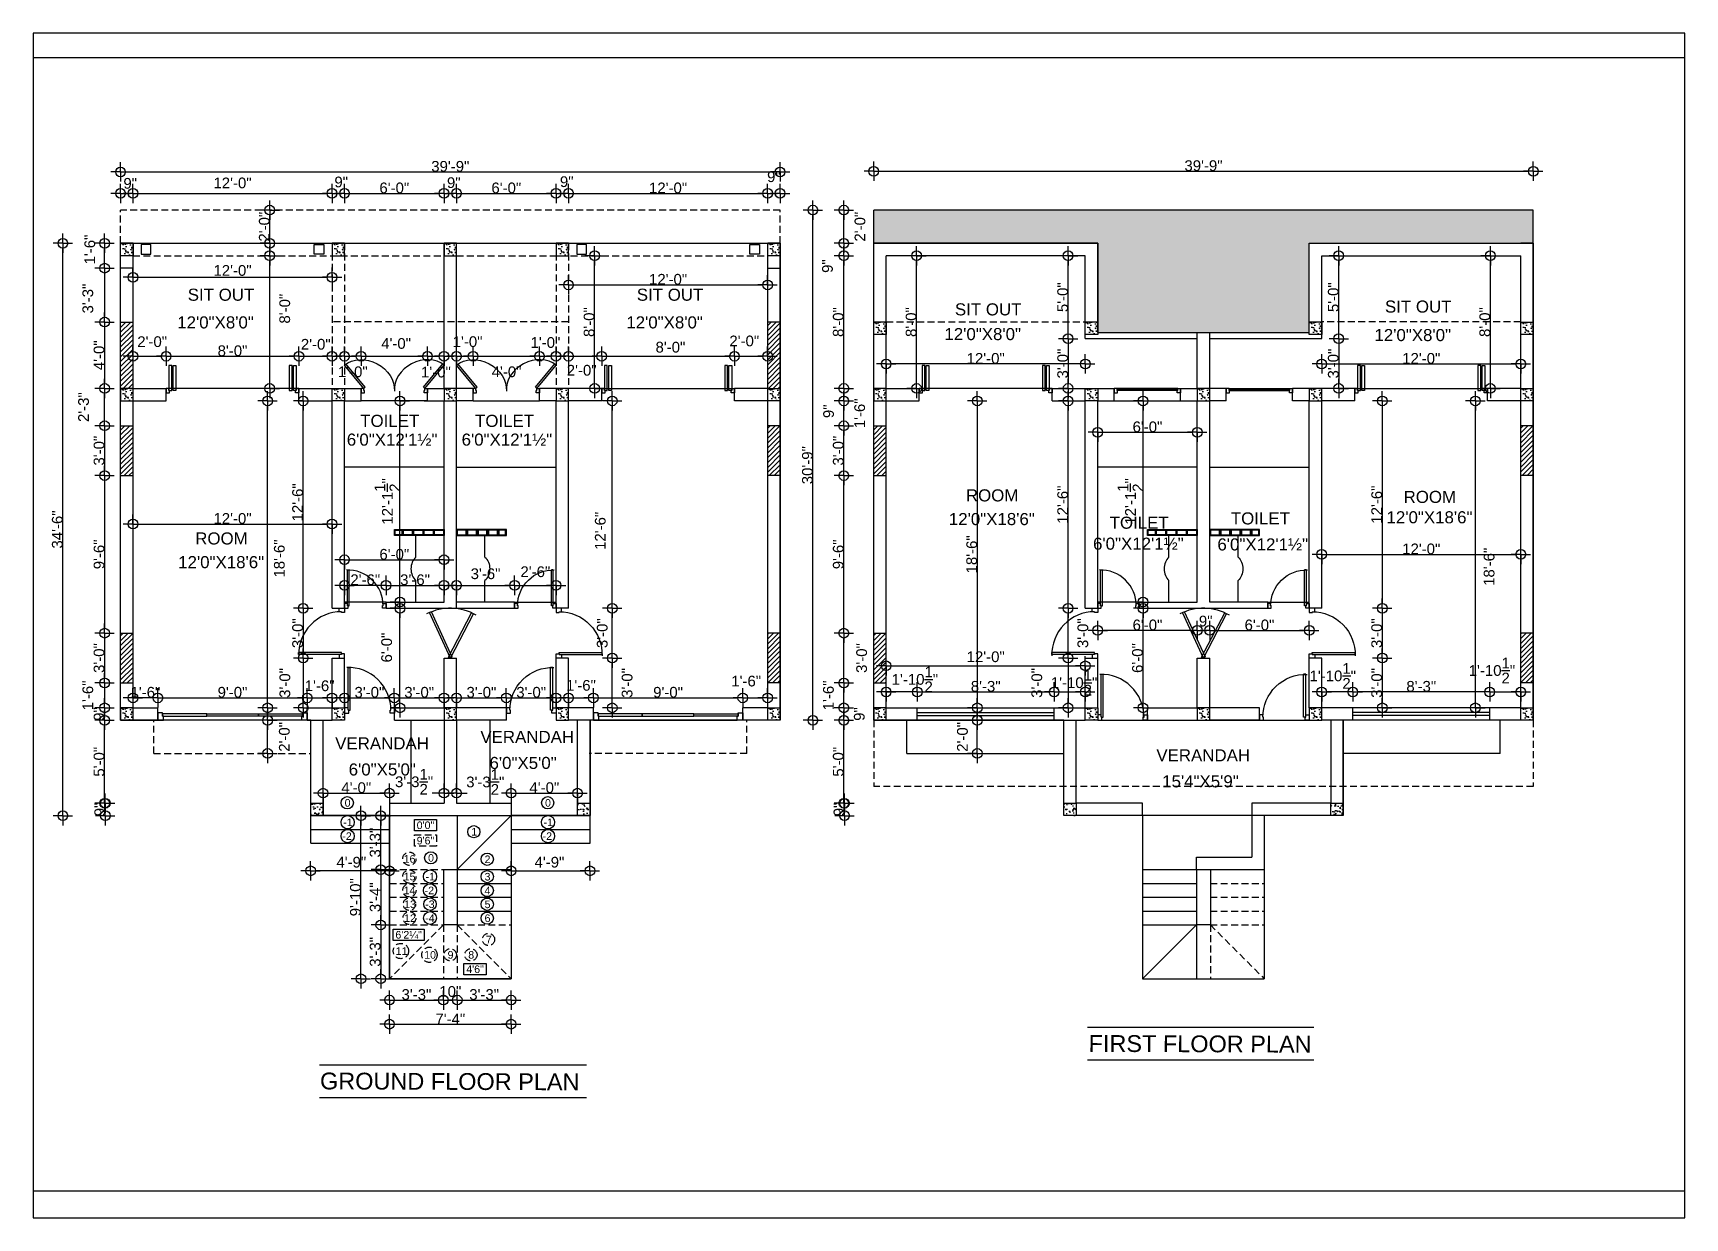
# Model space of a CAD drawing. Header units: inches. Extents: x 171009 to 352533, y -79956 to -38287.
# Drawn here: x 171009 to 172204, y -40476 to -39619 of the extents above; entities that cross this region are included whole.
import ezdxf

# ---------------------------------------------------------------- set-up
doc = ezdxf.new("R2010")
doc.units = ezdxf.units.IN
doc.header["$LTSCALE"] = 20
doc.header["$MEASUREMENT"] = 0
doc.header["$PDMODE"] = 34
doc.header["$PDSIZE"] = 5
doc.linetypes.add('HIDDEN', pattern=[0.375, 0.25, -0.125])
doc.linetypes.add('HIDDEN2', pattern=[0.1875, 0.125, -0.0625])
doc.layers.get('0').update_dxf_attribs({"linetype": 'CONTINUOUS'})
doc.layers.get('Defpoints').update_dxf_attribs({"linetype": 'CONTINUOUS'})
for name, color, linetype in [('AREA', 3, 'CONTINUOUS'), ('border', 230, 'CONTINUOUS'), ('COLUMN', 31, 'CONTINUOUS'), ('DIMLINE', 254, 'CONTINUOUS'), ('DOOR', 1, 'CONTINUOUS'), ('GLASS BRICKS', 4, 'CONTINUOUS'), ('HATCH', 8, 'CONTINUOUS'), ('Roof lilne', 31, 'CONTINUOUS'), ('text', 2, 'CONTINUOUS'), ('TEXTS', 2, 'CONTINUOUS'), ('TILE', 22, 'CONTINUOUS'), ('wall', 13, 'CONTINUOUS'), ('WINDOW', 4, 'CONTINUOUS')]:
    doc.layers.add(name, color=color, linetype=linetype)
doc.layers.add('correct', color=230, linetype='CONTINUOUS', plot=False)
doc.styles.add('STYLE1', font='arial_B.ttf')
doc.styles.add('style5', font='arial_B.ttf')
doc.styles.add('TEXTM', font='arial_B.ttf')
doc.dimstyles.new('ARCH_96_0', dxfattribs={"dimtxt": 7.75, "dimasz": 3.5, "dimexe": 0.25, "dimexo": 0, "dimgap": 0, "dimtad": 1, "dimzin": 15, "dimdsep": 46, "dimlunit": 4, "dimtxsty": 'TEXTM', "dimblk": 'BLK', "dimcen": 0, "dimdle": 0.09375, "dimse1": 1, "dimse2": 1, "dimclrd": 256, "dimclrt": 3, "dimadec": 0, "dimazin": 0, "dimtfac": 1, "dimtix": 1, "dimtmove": 2, "dimatfit": 3, "dimldrblk": 'BLK', "dimfxl": 0.25, "dimtvp": 1.4625, "dimtolj": 1, "dimtzin": 15, "dimlwd": -1, "dimarcsym": 0})
pattern_1 = [(45, (-2227.5884, 18), (-1.767766953, 1.767766953), [])]
pattern_2 = [(45, (-2227.5884, 0), (-1.767766953, 1.767766953), [])]

msp = doc.modelspace()

# ---------------------------------------------------------------- texts
at = {"layer": 'text', "style": 'style5'}
for s, height, p in [('SIT OUT', 8.7331, (171121.016, -39812.96)), ('SIT OUT', 8.7331, (171445.774, -39812.96)), ('SIT OUT', 8.7331, (171675.842, -39823.559)), ('SIT OUT', 8.7331, (171986.843, -39821.54)), ('12\'0"X8\'0"', 8.7331, (171113.424, -39832.974)), ('12\'0"X8\'0"', 8.7331, (171438.182, -39832.974)), ('12\'0"X8\'0"', 8.7331, (171668.25, -39841.438)), ('12\'0"X8\'0"', 8.7331, (171979.251, -39842.139)), ('TOILET', 8.7331, (171245.755, -39904.204)), ('TOILET', 8.7331, (171328.793, -39904.204)), ('6\'0"X12\'1½"', 8.73306, (171236.033, -39917.773)), ('6\'0"X12\'1½"', 8.73306, (171319.071, -39917.773)), ('ROOM', 8.7331, (171683.777, -39958.092)), ('ROOM', 8.7331, (172000.307, -39959.199)), ('12\'0"X18\'6"', 8.73306, (171671.448, -39975.222)), ('TOILET', 8.7331, (171787.735, -39977.861)), ('TOILET', 8.7331, (171875.388, -39974.746)), ('12\'0"X18\'6"', 8.73306, (171987.977, -39973.939)), ('ROOM', 8.7331, (171126.428, -39989.255)), ('6\'0"X12\'1½"', 8.73306, (171775.733, -39993.025)), ('6\'0"X12\'1½"', 8.73306, (171865.666, -39993.556)), ('12\'0"X18\'6"', 8.73306, (171114.099, -40006.385)), ('VERANDAH', 8.7331, (171227.652, -40137.491)), ('VERANDAH', 8.7331, (171332.643, -40132.776)), ('VERANDAH', 8.7331, (171821.515, -40146.09)), ('6\'0"X5\'0"', 8.7331, (171237.409, -40156.331)), ('6\'0"X5\'0"', 8.7331, (171339.246, -40151.616)), ('15\'4"X5\'9"', 8.7331, (171825.723, -40164.93)), ('0', 5.489, (171234.492, -40178.872)), ('0', 5.489, (171379.408, -40178.872)), ('-1', 5.4893, (171233.468, -40192.964)), ('-1', 5.4893, (171378.384, -40192.964)), ('-2', 5.4893, (171232.78, -40202.964)), ('0\'0"', 5.4893, (171286.58, -40195.082)), ('0\'0"', 5.4893, (171286.58, -40195.082)), ('1', 5.489, (171326.033, -40199.782)), ('-2', 5.4893, (171377.696, -40202.964)), ('16', 5.4893, (171277.156, -40219.4)), ('0', 5.489, (171294.817, -40218.658)), ('2', 5.489, (171335.684, -40219.698)), ('15', 5.4893, (171277.156, -40232.218)), ('-1', 5.4893, (171293.049, -40232.218)), ('3', 5.489, (171335.684, -40232.296)), ('14', 5.4893, (171277.156, -40242.218)), ('13', 5.4893, (171277.52, -40252.218)), ('-2', 5.4893, (171292.361, -40242.218)), ('-3', 5.4893, (171292.725, -40252.218)), ('4', 5.489, (171335.684, -40242.296)), ('5', 5.489, (171335.684, -40252.296)), ('12', 5.4893, (171277.52, -40262.259)), ('-4', 5.4893, (171292.75, -40262.259)), ('6', 5.489, (171335.684, -40262.296)), ('6\'2¼"', 5.4893, (171271.202, -40274.296)), ('7', 5.489, (171336.64, -40277.72)), ('11', 5.4893, (171271.39, -40286.091)), ('10', 5.4893, (171291.998, -40288.825)), ('9', 5.489, (171308.953, -40288.825)), ('8', 5.489, (171323.886, -40288.825)), ('4\'6"', 5.4893, (171322.453, -40299.174))]:
    msp.add_text(s, height=height, dxfattribs=at).set_placement(p)
at = {"layer": 'text', "linetype": 'HIDDEN', "style": 'style5'}
msp.add_text('9\'6"', height=5.4893, dxfattribs=at).set_placement((171286.58, -40206.188))
msp.add_text('9\'6"', height=5.4893, dxfattribs=at).set_placement((171286.58, -40206.188))
at = {"layer": 'TEXTS', "style": 'STYLE1'}
for s, p in [('FIRST FLOOR PLAN', (171772.484, -40356.207)), ('GROUND FLOOR PLAN', (171216.652, -40383.356))]:
    msp.add_text(s, height=12.15, rotation=359.791585, dxfattribs=at).set_placement(p)

# ---------------------------------------------------------------- blocks, each defined once
blk = doc.blocks.new('DR1H902')
at = {"color": 0}
for p, q in [((-0.5, 0), (-0.5, 1)), ((-0.5, 1), (-0.45, 1)), ((-0.45, 0), (-0.45, 1)), ((-0.5, 0), (-0.45, 0))]:
    blk.add_line(p, q, dxfattribs=at)
blk.add_arc((-0.5, 0), 1, 0, 91.707, dxfattribs=at)
blk = doc.blocks.new('A$C3B4262AC')
at = {"layer": 'DOOR'}
for p, q in [((0, 4), (0, 0)), ((2.5, 4), (0, 4)), ((0, 0), (3, 0)), ((2.5, 2.25), (2.5, 4)), ((3, 2.25), (2.5, 2.25)), ((3, 0), (3, 2.25))]:
    blk.add_line(p, q, dxfattribs=at)
blk = doc.blocks.new('A$C1F9E242A')
blk.add_blockref('A$C3B4262AC', (0, 0))
at = {"xscale": -1}
blk.add_blockref('A$C3B4262AC', (36, 0), dxfattribs=at)
at = {"layer": 'DOOR', "xscale": -31, "yscale": 31, "zscale": 68.88888888888889}
blk.add_blockref('DR1H902', (18, 2.2), dxfattribs=at)
blk = doc.blocks.new('*U28')
at = {"xscale": -1}
blk.add_blockref('A$C1F9E242A', (0, -2), dxfattribs=at)
blk = doc.blocks.new('*U48')
blk.add_blockref('A$C1F9E242A', (-36, -2))
blk = doc.blocks.new('*U49')
blk.add_blockref('A$C1F9E242A', (-36, -2))
blk = doc.blocks.new('A$C30EC73FB')
at = {"layer": 'DOOR'}
for p, q in [((2, 0), (-12, 16.9)), ((2.9, 0.8), (-11, 17.7)), ((2.9, 0.8), (2, 0))]:
    blk.add_line(p, q, dxfattribs=at)
at = {"layer": 'DOOR', "extrusion": (0, 0, -1)}
blk.add_ellipse((2.8, 1.5), major_axis=(-19.5, 9.9), ratio=0.847758, start_param=0.387427, end_param=2.787493, dxfattribs=at)
blk = doc.blocks.new('BLK')
for q in [(-2, 0), (0, 2), (0, -2), (2, 0)]:
    blk.add_line((0, 0), q)
blk.add_circle((0, 0), 1)
blk = doc.blocks.new('*D261')
at = {"layer": 'Defpoints', "color": 0, "transparency": 16777216}
for p in [(171225.4, -39735.3), (171081.4, -39775.9), (171225.4, -39775.9)]:
    blk.add_point(p, dxfattribs=at)
at = {"layer": 'DIMLINE', "transparency": 16777216}
blk.add_line((171084.9, -39735.3), (171221.9, -39735.3), dxfattribs=at)
at = {"layer": 'DIMLINE', "transparency": 16777216, "xscale": 3.5, "yscale": 3.5, "zscale": 3.5, "rotation": 180}
blk.add_blockref('BLK', (171081.4, -39735.3), dxfattribs=at)
at = {"layer": 'DIMLINE', "transparency": 16777216, "xscale": 3.5, "yscale": 3.5, "zscale": 3.5}
blk.add_blockref('BLK', (171225.4, -39735.3), dxfattribs=at)
at = {"layer": 'DIMLINE', "color": 3, "transparency": 16777216, "insert": (171153.4, -39727.8), "char_height": 7.75, "attachment_point": 5, "style": 'TEXTM'}
blk.add_mtext('\\A1;12\'-0"', dxfattribs=at)
blk = doc.blocks.new('*D262')
at = {"layer": 'Defpoints', "color": 0, "transparency": 16777216}
for p in [(171306.4, -39735.3), (171234.4, -39775.9), (171306.4, -39775.9)]:
    blk.add_point(p, dxfattribs=at)
at = {"layer": 'DIMLINE', "transparency": 16777216}
blk.add_line((171237.9, -39735.3), (171302.9, -39735.3), dxfattribs=at)
at = {"layer": 'DIMLINE', "transparency": 16777216, "xscale": 3.5, "yscale": 3.5, "zscale": 3.5, "rotation": 180}
blk.add_blockref('BLK', (171234.4, -39735.3), dxfattribs=at)
at = {"layer": 'DIMLINE', "transparency": 16777216, "xscale": 3.5, "yscale": 3.5, "zscale": 3.5}
blk.add_blockref('BLK', (171306.4, -39735.3), dxfattribs=at)
at = {"layer": 'DIMLINE', "color": 3, "transparency": 16777216, "insert": (171270.4, -39731.4), "char_height": 7.75, "attachment_point": 5, "style": 'TEXTM'}
blk.add_mtext('\\A1;6\'-0"', dxfattribs=at)
blk = doc.blocks.new('*D263')
at = {"layer": 'Defpoints', "color": 0, "transparency": 16777216}
for p in [(171387.4, -39735.3), (171315.4, -39775.9), (171387.4, -39775.9)]:
    blk.add_point(p, dxfattribs=at)
at = {"layer": 'DIMLINE', "transparency": 16777216}
blk.add_line((171318.9, -39735.3), (171383.9, -39735.3), dxfattribs=at)
at = {"layer": 'DIMLINE', "transparency": 16777216, "xscale": 3.5, "yscale": 3.5, "zscale": 3.5, "rotation": 180}
blk.add_blockref('BLK', (171315.4, -39735.3), dxfattribs=at)
at = {"layer": 'DIMLINE', "transparency": 16777216, "xscale": 3.5, "yscale": 3.5, "zscale": 3.5}
blk.add_blockref('BLK', (171387.4, -39735.3), dxfattribs=at)
at = {"layer": 'DIMLINE', "color": 3, "transparency": 16777216, "insert": (171351.4, -39731.4), "char_height": 7.75, "attachment_point": 5, "style": 'TEXTM'}
blk.add_mtext('\\A1;6\'-0"', dxfattribs=at)
blk = doc.blocks.new('*D264')
at = {"layer": 'Defpoints', "color": 0, "transparency": 16777216}
for p in [(171540.4, -39735.3), (171396.4, -39775.9), (171540.4, -39775.9)]:
    blk.add_point(p, dxfattribs=at)
at = {"layer": 'DIMLINE', "transparency": 16777216}
blk.add_line((171399.9, -39735.3), (171536.9, -39735.3), dxfattribs=at)
at = {"layer": 'DIMLINE', "transparency": 16777216, "xscale": 3.5, "yscale": 3.5, "zscale": 3.5, "rotation": 180}
blk.add_blockref('BLK', (171396.4, -39735.3), dxfattribs=at)
at = {"layer": 'DIMLINE', "transparency": 16777216, "xscale": 3.5, "yscale": 3.5, "zscale": 3.5}
blk.add_blockref('BLK', (171540.4, -39735.3), dxfattribs=at)
at = {"layer": 'DIMLINE', "color": 3, "transparency": 16777216, "insert": (171468.4, -39731.4), "char_height": 7.75, "attachment_point": 5, "style": 'TEXTM'}
blk.add_mtext('\\A1;12\'-0"', dxfattribs=at)
blk = doc.blocks.new('*D265')
at = {"layer": 'Defpoints', "color": 0, "transparency": 16777216}
for p in [(171266.9, -40169.1), (171218.9, -40180.9), (171266.9, -40180.9)]:
    blk.add_point(p, dxfattribs=at)
at = {"layer": 'DIMLINE', "transparency": 16777216}
blk.add_line((171222.4, -40169.1), (171263.4, -40169.1), dxfattribs=at)
at = {"layer": 'DIMLINE', "transparency": 16777216, "xscale": 3.5, "yscale": 3.5, "zscale": 3.5, "rotation": 180}
blk.add_blockref('BLK', (171218.9, -40169.1), dxfattribs=at)
at = {"layer": 'DIMLINE', "transparency": 16777216, "xscale": 3.5, "yscale": 3.5, "zscale": 3.5}
blk.add_blockref('BLK', (171266.9, -40169.1), dxfattribs=at)
at = {"layer": 'DIMLINE', "color": 3, "transparency": 16777216, "insert": (171242.9, -40165.2), "char_height": 7.75, "attachment_point": 5, "style": 'TEXTM'}
blk.add_mtext('\\A1;4\'-0"', dxfattribs=at)
blk = doc.blocks.new('*D266')
at = {"layer": 'Defpoints', "color": 0, "transparency": 16777216}
for p in [(171354.9, -40176.4), (171402.9, -40169.1), (171402.9, -40176.4)]:
    blk.add_point(p, dxfattribs=at)
at = {"layer": 'DIMLINE', "transparency": 16777216}
blk.add_line((171358.4, -40169.1), (171399.4, -40169.1), dxfattribs=at)
at = {"layer": 'DIMLINE', "transparency": 16777216, "xscale": 3.5, "yscale": 3.5, "zscale": 3.5, "rotation": 180}
blk.add_blockref('BLK', (171354.9, -40169.1), dxfattribs=at)
at = {"layer": 'DIMLINE', "transparency": 16777216, "xscale": 3.5, "yscale": 3.5, "zscale": 3.5}
blk.add_blockref('BLK', (171402.9, -40169.1), dxfattribs=at)
at = {"layer": 'DIMLINE', "color": 3, "transparency": 16777216, "insert": (171378.9, -40165.2), "char_height": 7.75, "attachment_point": 5, "style": 'TEXTM'}
blk.add_mtext('\\A1;4\'-0"', dxfattribs=at)
blk = doc.blocks.new('*D267')
at = {"layer": 'Defpoints', "color": 0, "transparency": 16777216}
for p in [(171030.7, -39771.4), (171071.5, -39771.4), (171229, -40185.4)]:
    blk.add_point(p, dxfattribs=at)
at = {"layer": 'DIMLINE', "transparency": 16777216}
blk.add_line((171030.7, -40181.9), (171030.7, -39774.9), dxfattribs=at)
at = {"layer": 'DIMLINE', "transparency": 16777216, "xscale": 3.5, "yscale": 3.5, "zscale": 3.5}
for p, rotation in [((171030.7, -39771.4), 90), ((171030.7, -40185.4), 270)]:
    blk.add_blockref('BLK', p, dxfattribs=dict(at, rotation=rotation))
at = {"layer": 'DIMLINE', "color": 3, "transparency": 16777216, "insert": (171026.7, -39978.4), "char_height": 7.75, "attachment_point": 5, "rotation": 90, "style": 'TEXTM'}
blk.add_mtext('\\A1;34\'-6"', dxfattribs=at)
blk = doc.blocks.new('*D268')
at = {"layer": 'Defpoints', "color": 0, "transparency": 16777216}
for p in [(171178.8, -40116.4), (171178.8, -40116.4), (171178.8, -40140.4)]:
    blk.add_point(p, dxfattribs=at)
at = {"layer": 'DIMLINE', "transparency": 16777216}
blk.add_line((171178.8, -40136.9), (171178.8, -40119.9), dxfattribs=at)
at = {"layer": 'DIMLINE', "transparency": 16777216, "xscale": 3.5, "yscale": 3.5, "zscale": 3.5}
for p, rotation in [((171178.8, -40116.4), 90), ((171178.8, -40140.4), 270)]:
    blk.add_blockref('BLK', p, dxfattribs=dict(at, rotation=rotation))
at = {"layer": 'DIMLINE', "color": 3, "transparency": 16777216, "insert": (171190.9, -40128.4), "char_height": 7.75, "attachment_point": 5, "rotation": 90, "style": 'TEXTM'}
blk.add_mtext('\\A1;2\'-0"', dxfattribs=at)
blk = doc.blocks.new('*D384')
at = {"layer": 'Defpoints', "color": 0, "transparency": 16777216}
for p in [(171105.4, -39853.1), (171081.4, -39876.4), (171105.4, -39876.4)]:
    blk.add_point(p, dxfattribs=at)
at = {"layer": 'DIMLINE', "transparency": 16777216}
blk.add_line((171084.9, -39853.1), (171101.9, -39853.1), dxfattribs=at)
at = {"layer": 'DIMLINE', "transparency": 16777216, "xscale": 3.5, "yscale": 3.5, "zscale": 3.5, "rotation": 180}
blk.add_blockref('BLK', (171081.4, -39853.1), dxfattribs=at)
at = {"layer": 'DIMLINE', "transparency": 16777216, "xscale": 3.5, "yscale": 3.5, "zscale": 3.5}
blk.add_blockref('BLK', (171105.4, -39853.1), dxfattribs=at)
at = {"layer": 'DIMLINE', "color": 3, "transparency": 16777216, "insert": (171095.3, -39842.6), "char_height": 7.75, "attachment_point": 5, "style": 'TEXTM'}
blk.add_mtext('\\A1;2\'-0"', dxfattribs=at)
blk = doc.blocks.new('*D269')
at = {"layer": 'Defpoints', "color": 0, "transparency": 16777216}
for p in [(171201.4, -39853.1), (171105.4, -39876.4), (171201.4, -39878)]:
    blk.add_point(p, dxfattribs=at)
at = {"layer": 'DIMLINE', "transparency": 16777216}
blk.add_line((171108.9, -39853.1), (171197.9, -39853.1), dxfattribs=at)
at = {"layer": 'DIMLINE', "transparency": 16777216, "xscale": 3.5, "yscale": 3.5, "zscale": 3.5, "rotation": 180}
blk.add_blockref('BLK', (171105.4, -39853.1), dxfattribs=at)
at = {"layer": 'DIMLINE', "transparency": 16777216, "xscale": 3.5, "yscale": 3.5, "zscale": 3.5}
blk.add_blockref('BLK', (171201.4, -39853.1), dxfattribs=at)
at = {"layer": 'DIMLINE', "color": 3, "transparency": 16777216, "insert": (171153.4, -39849.2), "char_height": 7.75, "attachment_point": 5, "style": 'TEXTM'}
blk.add_mtext('\\A1;8\'-0"', dxfattribs=at)
blk = doc.blocks.new('*D270')
at = {"layer": 'Defpoints', "color": 0, "transparency": 16777216}
for p in [(171225.4, -39853.1), (171201.4, -39876.4), (171225.4, -39876.4)]:
    blk.add_point(p, dxfattribs=at)
at = {"layer": 'DIMLINE', "transparency": 16777216}
blk.add_line((171204.9, -39853.1), (171221.9, -39853.1), dxfattribs=at)
at = {"layer": 'DIMLINE', "transparency": 16777216, "xscale": 3.5, "yscale": 3.5, "zscale": 3.5, "rotation": 180}
blk.add_blockref('BLK', (171201.4, -39853.1), dxfattribs=at)
at = {"layer": 'DIMLINE', "transparency": 16777216, "xscale": 3.5, "yscale": 3.5, "zscale": 3.5}
blk.add_blockref('BLK', (171225.4, -39853.1), dxfattribs=at)
at = {"layer": 'DIMLINE', "color": 3, "transparency": 16777216, "insert": (171213.6, -39844.5), "char_height": 7.75, "attachment_point": 5, "style": 'TEXTM'}
blk.add_mtext('\\A1;2\'-0"', dxfattribs=at)
blk = doc.blocks.new('*D271')
at = {"layer": 'Defpoints', "color": 0, "transparency": 16777216}
for p in [(171246.4, -39853.1), (171234.4, -39876.4), (171246.4, -39876.4)]:
    blk.add_point(p, dxfattribs=at)
at = {"layer": 'DIMLINE', "transparency": 16777216}
blk.add_line((171237.9, -39853.1), (171242.9, -39853.1), dxfattribs=at)
at = {"layer": 'DIMLINE', "transparency": 16777216, "xscale": 3.5, "yscale": 3.5, "zscale": 3.5, "rotation": 180}
blk.add_blockref('BLK', (171234.4, -39853.1), dxfattribs=at)
at = {"layer": 'DIMLINE', "transparency": 16777216, "xscale": 3.5, "yscale": 3.5, "zscale": 3.5}
blk.add_blockref('BLK', (171246.4, -39853.1), dxfattribs=at)
at = {"layer": 'DIMLINE', "color": 3, "transparency": 16777216, "insert": (171240.4, -39864.4), "char_height": 7.75, "attachment_point": 5, "style": 'TEXTM'}
blk.add_mtext('\\A1;1\'-0"', dxfattribs=at)
blk = doc.blocks.new('*D272')
at = {"layer": 'Defpoints', "color": 0, "transparency": 16777216}
for p in [(171294.4, -39853.1), (171246.4, -39876.4), (171294.4, -39876.4)]:
    blk.add_point(p, dxfattribs=at)
at = {"layer": 'DIMLINE', "transparency": 16777216}
blk.add_line((171249.9, -39853.1), (171290.9, -39853.1), dxfattribs=at)
at = {"layer": 'DIMLINE', "transparency": 16777216, "xscale": 3.5, "yscale": 3.5, "zscale": 3.5, "rotation": 180}
blk.add_blockref('BLK', (171246.4, -39853.1), dxfattribs=at)
at = {"layer": 'DIMLINE', "transparency": 16777216, "xscale": 3.5, "yscale": 3.5, "zscale": 3.5}
blk.add_blockref('BLK', (171294.4, -39853.1), dxfattribs=at)
at = {"layer": 'DIMLINE', "color": 3, "transparency": 16777216, "insert": (171271.7, -39843.9), "char_height": 7.75, "attachment_point": 5, "style": 'TEXTM'}
blk.add_mtext('\\A1;4\'-0"', dxfattribs=at)
blk = doc.blocks.new('*D273')
at = {"layer": 'Defpoints', "color": 0, "transparency": 16777216}
for p in [(171306.4, -39853.1), (171294.4, -39876.4), (171306.4, -39876.4)]:
    blk.add_point(p, dxfattribs=at)
at = {"layer": 'DIMLINE', "transparency": 16777216}
blk.add_line((171297.9, -39853.1), (171302.9, -39853.1), dxfattribs=at)
at = {"layer": 'DIMLINE', "transparency": 16777216, "xscale": 3.5, "yscale": 3.5, "zscale": 3.5, "rotation": 180}
blk.add_blockref('BLK', (171294.4, -39853.1), dxfattribs=at)
at = {"layer": 'DIMLINE', "transparency": 16777216, "xscale": 3.5, "yscale": 3.5, "zscale": 3.5}
blk.add_blockref('BLK', (171306.4, -39853.1), dxfattribs=at)
at = {"layer": 'DIMLINE', "color": 3, "transparency": 16777216, "insert": (171300.5, -39864.6), "char_height": 7.75, "attachment_point": 5, "style": 'TEXTM'}
blk.add_mtext('\\A1;1\'-0"', dxfattribs=at)
blk = doc.blocks.new('*D274')
at = {"layer": 'Defpoints', "color": 0, "transparency": 16777216}
for p in [(171327.4, -39853.1), (171315.4, -39876.4), (171327.4, -39876.4)]:
    blk.add_point(p, dxfattribs=at)
at = {"layer": 'DIMLINE', "transparency": 16777216}
blk.add_line((171318.9, -39853.1), (171323.9, -39853.1), dxfattribs=at)
at = {"layer": 'DIMLINE', "transparency": 16777216, "xscale": 3.5, "yscale": 3.5, "zscale": 3.5, "rotation": 180}
blk.add_blockref('BLK', (171315.4, -39853.1), dxfattribs=at)
at = {"layer": 'DIMLINE', "transparency": 16777216, "xscale": 3.5, "yscale": 3.5, "zscale": 3.5}
blk.add_blockref('BLK', (171327.4, -39853.1), dxfattribs=at)
at = {"layer": 'DIMLINE', "color": 3, "transparency": 16777216, "insert": (171323.4, -39842.6), "char_height": 7.75, "attachment_point": 5, "style": 'TEXTM'}
blk.add_mtext('\\A1;1\'-0"', dxfattribs=at)
blk = doc.blocks.new('*D275')
at = {"layer": 'Defpoints', "color": 0, "transparency": 16777216}
for p in [(171375.4, -39853.1), (171327.4, -39882.6), (171375.4, -39882.6)]:
    blk.add_point(p, dxfattribs=at)
at = {"layer": 'DIMLINE', "transparency": 16777216}
blk.add_line((171330.9, -39853.1), (171371.9, -39853.1), dxfattribs=at)
at = {"layer": 'DIMLINE', "transparency": 16777216, "xscale": 3.5, "yscale": 3.5, "zscale": 3.5, "rotation": 180}
blk.add_blockref('BLK', (171327.4, -39853.1), dxfattribs=at)
at = {"layer": 'DIMLINE', "transparency": 16777216, "xscale": 3.5, "yscale": 3.5, "zscale": 3.5}
blk.add_blockref('BLK', (171375.4, -39853.1), dxfattribs=at)
at = {"layer": 'DIMLINE', "color": 3, "transparency": 16777216, "insert": (171351.6, -39864.4), "char_height": 7.75, "attachment_point": 5, "style": 'TEXTM'}
blk.add_mtext('\\A1;4\'-0"', dxfattribs=at)
blk = doc.blocks.new('*D276')
at = {"layer": 'Defpoints', "color": 0, "transparency": 16777216}
for p in [(171387.4, -39853.1), (171375.4, -39876.4), (171387.4, -39876.4)]:
    blk.add_point(p, dxfattribs=at)
at = {"layer": 'DIMLINE', "transparency": 16777216}
blk.add_line((171378.9, -39853.1), (171383.9, -39853.1), dxfattribs=at)
at = {"layer": 'DIMLINE', "transparency": 16777216, "xscale": 3.5, "yscale": 3.5, "zscale": 3.5, "rotation": 180}
blk.add_blockref('BLK', (171375.4, -39853.1), dxfattribs=at)
at = {"layer": 'DIMLINE', "transparency": 16777216, "xscale": 3.5, "yscale": 3.5, "zscale": 3.5}
blk.add_blockref('BLK', (171387.4, -39853.1), dxfattribs=at)
at = {"layer": 'DIMLINE', "color": 3, "transparency": 16777216, "insert": (171379.7, -39843.2), "char_height": 7.75, "attachment_point": 5, "style": 'TEXTM'}
blk.add_mtext('\\A1;1\'-0"', dxfattribs=at)
blk = doc.blocks.new('*D277')
at = {"layer": 'Defpoints', "color": 0, "transparency": 16777216}
for p in [(171420.4, -39853.1), (171396.4, -39876.4), (171420.4, -39876.4)]:
    blk.add_point(p, dxfattribs=at)
at = {"layer": 'DIMLINE', "transparency": 16777216}
blk.add_line((171399.9, -39853.1), (171416.9, -39853.1), dxfattribs=at)
at = {"layer": 'DIMLINE', "transparency": 16777216, "xscale": 3.5, "yscale": 3.5, "zscale": 3.5, "rotation": 180}
blk.add_blockref('BLK', (171396.4, -39853.1), dxfattribs=at)
at = {"layer": 'DIMLINE', "transparency": 16777216, "xscale": 3.5, "yscale": 3.5, "zscale": 3.5}
blk.add_blockref('BLK', (171420.4, -39853.1), dxfattribs=at)
at = {"layer": 'DIMLINE', "color": 3, "transparency": 16777216, "insert": (171405.9, -39863.3), "char_height": 7.75, "attachment_point": 5, "style": 'TEXTM'}
blk.add_mtext('\\A1;2\'-0"', dxfattribs=at)
blk = doc.blocks.new('*D278')
at = {"layer": 'Defpoints', "color": 0, "transparency": 16777216}
for p in [(171516.4, -39853.1), (171420.4, -39876.4), (171516.4, -39876.4)]:
    blk.add_point(p, dxfattribs=at)
at = {"layer": 'DIMLINE', "transparency": 16777216}
blk.add_line((171423.9, -39853.1), (171512.9, -39853.1), dxfattribs=at)
at = {"layer": 'DIMLINE', "transparency": 16777216, "xscale": 3.5, "yscale": 3.5, "zscale": 3.5, "rotation": 180}
blk.add_blockref('BLK', (171420.4, -39853.1), dxfattribs=at)
at = {"layer": 'DIMLINE', "transparency": 16777216, "xscale": 3.5, "yscale": 3.5, "zscale": 3.5}
blk.add_blockref('BLK', (171516.4, -39853.1), dxfattribs=at)
at = {"layer": 'DIMLINE', "color": 3, "transparency": 16777216, "insert": (171470.1, -39846.6), "char_height": 7.75, "attachment_point": 5, "style": 'TEXTM'}
blk.add_mtext('\\A1;8\'-0"', dxfattribs=at)
blk = doc.blocks.new('*D279')
at = {"layer": 'Defpoints', "color": 0, "transparency": 16777216}
for p in [(171540.4, -39853.1), (171516.4, -39876.4), (171540.4, -39876.4)]:
    blk.add_point(p, dxfattribs=at)
at = {"layer": 'DIMLINE', "transparency": 16777216}
blk.add_line((171519.9, -39853.1), (171536.9, -39853.1), dxfattribs=at)
at = {"layer": 'DIMLINE', "transparency": 16777216, "xscale": 3.5, "yscale": 3.5, "zscale": 3.5, "rotation": 180}
blk.add_blockref('BLK', (171516.4, -39853.1), dxfattribs=at)
at = {"layer": 'DIMLINE', "transparency": 16777216, "xscale": 3.5, "yscale": 3.5, "zscale": 3.5}
blk.add_blockref('BLK', (171540.4, -39853.1), dxfattribs=at)
at = {"layer": 'DIMLINE', "color": 3, "transparency": 16777216, "insert": (171523.5, -39842.1), "char_height": 7.75, "attachment_point": 5, "style": 'TEXTM'}
blk.add_mtext('\\A1;2\'-0"', dxfattribs=at)
blk = doc.blocks.new('*D280')
at = {"layer": 'Defpoints', "color": 0, "transparency": 16777216}
for p in [(171204.5, -39885.4), (171225.4, -39885.4), (171225.4, -40035.4)]:
    blk.add_point(p, dxfattribs=at)
at = {"layer": 'DIMLINE', "transparency": 16777216}
blk.add_line((171204.5, -40031.9), (171204.5, -39888.9), dxfattribs=at)
at = {"layer": 'DIMLINE', "transparency": 16777216, "xscale": 3.5, "yscale": 3.5, "zscale": 3.5}
for p, rotation in [((171204.5, -39885.4), 90), ((171204.5, -40035.4), 270)]:
    blk.add_blockref('BLK', p, dxfattribs=dict(at, rotation=rotation))
at = {"layer": 'DIMLINE', "color": 3, "transparency": 16777216, "insert": (171200.5, -39958.8), "char_height": 7.75, "attachment_point": 5, "rotation": 90, "style": 'TEXTM'}
blk.add_mtext('\\A1;12\'-6"', dxfattribs=at)
blk = doc.blocks.new('*D281')
at = {"layer": 'Defpoints', "color": 0, "transparency": 16777216}
for p in [(171225.4, -40035.4), (171204.5, -40071.4), (171225.4, -40071.4)]:
    blk.add_point(p, dxfattribs=at)
at = {"layer": 'DIMLINE', "transparency": 16777216}
blk.add_line((171204.5, -40038.9), (171204.5, -40067.9), dxfattribs=at)
at = {"layer": 'DIMLINE', "transparency": 16777216, "xscale": 3.5, "yscale": 3.5, "zscale": 3.5}
for p, rotation in [((171204.5, -40035.4), 90), ((171204.5, -40071.4), 270)]:
    blk.add_blockref('BLK', p, dxfattribs=dict(at, rotation=rotation))
at = {"layer": 'DIMLINE', "color": 3, "transparency": 16777216, "insert": (171200.5, -40053.4), "char_height": 7.75, "attachment_point": 5, "rotation": 90, "style": 'TEXTM'}
blk.add_mtext('\\A1;3\'-0"', dxfattribs=at)
blk = doc.blocks.new('*D282')
at = {"layer": 'Defpoints', "color": 0, "transparency": 16777216}
for p in [(171225.4, -40071.4), (171204.5, -40107.4), (171225.4, -40107.4)]:
    blk.add_point(p, dxfattribs=at)
at = {"layer": 'DIMLINE', "transparency": 16777216}
blk.add_line((171204.5, -40074.9), (171204.5, -40103.9), dxfattribs=at)
at = {"layer": 'DIMLINE', "transparency": 16777216, "xscale": 3.5, "yscale": 3.5, "zscale": 3.5}
for p, rotation in [((171204.5, -40071.4), 90), ((171204.5, -40107.4), 270)]:
    blk.add_blockref('BLK', p, dxfattribs=dict(at, rotation=rotation))
at = {"layer": 'DIMLINE', "color": 3, "transparency": 16777216, "insert": (171191.3, -40089.4), "char_height": 7.75, "attachment_point": 5, "rotation": 90, "style": 'TEXTM'}
blk.add_mtext('\\A1;3\'-0"', dxfattribs=at)
blk = doc.blocks.new('*D283')
at = {"layer": 'Defpoints', "color": 0, "transparency": 16777216}
for p in [(171081.4, -40100.2), (171081.4, -40107.4), (171099.4, -40107.4)]:
    blk.add_point(p, dxfattribs=at)
at = {"layer": 'DIMLINE', "transparency": 16777216}
for p, q in [((171077.9, -40100.2), (171074.4, -40100.2)), ((171099.4, -40100.2), (171081.4, -40100.2)), ((171102.9, -40100.2), (171106.4, -40100.2))]:
    blk.add_line(p, q, dxfattribs=at)
at = {"layer": 'DIMLINE', "transparency": 16777216, "xscale": 3.5, "yscale": 3.5, "zscale": 3.5}
blk.add_blockref('BLK', (171081.4, -40100.2), dxfattribs=at)
at = {"layer": 'DIMLINE', "transparency": 16777216, "xscale": 3.5, "yscale": 3.5, "zscale": 3.5, "rotation": 180}
blk.add_blockref('BLK', (171099.4, -40100.2), dxfattribs=at)
at = {"layer": 'DIMLINE', "color": 3, "transparency": 16777216, "insert": (171090.4, -40096.2), "char_height": 7.75, "attachment_point": 5, "style": 'TEXTM'}
blk.add_mtext('\\A1;1\'-6"', dxfattribs=at)
blk = doc.blocks.new('*D284')
at = {"layer": 'Defpoints', "color": 0, "transparency": 16777216}
for p in [(171207.4, -40100.2), (171099.4, -40107.4), (171207.4, -40107.4)]:
    blk.add_point(p, dxfattribs=at)
at = {"layer": 'DIMLINE', "transparency": 16777216}
blk.add_line((171102.9, -40100.2), (171203.9, -40100.2), dxfattribs=at)
at = {"layer": 'DIMLINE', "transparency": 16777216, "xscale": 3.5, "yscale": 3.5, "zscale": 3.5, "rotation": 180}
blk.add_blockref('BLK', (171099.4, -40100.2), dxfattribs=at)
at = {"layer": 'DIMLINE', "transparency": 16777216, "xscale": 3.5, "yscale": 3.5, "zscale": 3.5}
blk.add_blockref('BLK', (171207.4, -40100.2), dxfattribs=at)
at = {"layer": 'DIMLINE', "color": 3, "transparency": 16777216, "insert": (171153.4, -40096.2), "char_height": 7.75, "attachment_point": 5, "style": 'TEXTM'}
blk.add_mtext('\\A1;9\'-0"', dxfattribs=at)
blk = doc.blocks.new('*D285')
at = {"layer": 'Defpoints', "color": 0, "transparency": 16777216}
for p in [(171225.4, -40100.2), (171207.4, -40110.2), (171225.4, -40110.2)]:
    blk.add_point(p, dxfattribs=at)
at = {"layer": 'DIMLINE', "transparency": 16777216}
blk.add_line((171210.9, -40100.2), (171221.9, -40100.2), dxfattribs=at)
at = {"layer": 'DIMLINE', "transparency": 16777216, "xscale": 3.5, "yscale": 3.5, "zscale": 3.5, "rotation": 180}
blk.add_blockref('BLK', (171207.4, -40100.2), dxfattribs=at)
at = {"layer": 'DIMLINE', "transparency": 16777216, "xscale": 3.5, "yscale": 3.5, "zscale": 3.5}
blk.add_blockref('BLK', (171225.4, -40100.2), dxfattribs=at)
at = {"layer": 'DIMLINE', "color": 3, "transparency": 16777216, "insert": (171216.4, -40091.5), "char_height": 7.75, "attachment_point": 5, "style": 'TEXTM'}
blk.add_mtext('\\A1;1\'-6"', dxfattribs=at)
blk = doc.blocks.new('*D286')
at = {"layer": 'Defpoints', "color": 0, "transparency": 16777216}
for p in [(171270.4, -40100.2), (171234.4, -40107.4), (171270.4, -40107.4)]:
    blk.add_point(p, dxfattribs=at)
at = {"layer": 'DIMLINE', "transparency": 16777216}
blk.add_line((171237.9, -40100.2), (171266.9, -40100.2), dxfattribs=at)
at = {"layer": 'DIMLINE', "transparency": 16777216, "xscale": 3.5, "yscale": 3.5, "zscale": 3.5, "rotation": 180}
blk.add_blockref('BLK', (171234.4, -40100.2), dxfattribs=at)
at = {"layer": 'DIMLINE', "transparency": 16777216, "xscale": 3.5, "yscale": 3.5, "zscale": 3.5}
blk.add_blockref('BLK', (171270.4, -40100.2), dxfattribs=at)
at = {"layer": 'DIMLINE', "color": 3, "transparency": 16777216, "insert": (171252.4, -40096.2), "char_height": 7.75, "attachment_point": 5, "style": 'TEXTM'}
blk.add_mtext('\\A1;3\'-0"', dxfattribs=at)
blk = doc.blocks.new('*D287')
at = {"layer": 'Defpoints', "color": 0, "transparency": 16777216}
for p in [(171306.4, -40100.2), (171270.4, -40107.4), (171306.4, -40107.4)]:
    blk.add_point(p, dxfattribs=at)
at = {"layer": 'DIMLINE', "transparency": 16777216}
blk.add_line((171273.9, -40100.2), (171302.9, -40100.2), dxfattribs=at)
at = {"layer": 'DIMLINE', "transparency": 16777216, "xscale": 3.5, "yscale": 3.5, "zscale": 3.5, "rotation": 180}
blk.add_blockref('BLK', (171270.4, -40100.2), dxfattribs=at)
at = {"layer": 'DIMLINE', "transparency": 16777216, "xscale": 3.5, "yscale": 3.5, "zscale": 3.5}
blk.add_blockref('BLK', (171306.4, -40100.2), dxfattribs=at)
at = {"layer": 'DIMLINE', "color": 3, "transparency": 16777216, "insert": (171288.4, -40096.2), "char_height": 7.75, "attachment_point": 5, "style": 'TEXTM'}
blk.add_mtext('\\A1;3\'-0"', dxfattribs=at)
blk = doc.blocks.new('*D288')
at = {"layer": 'Defpoints', "color": 0, "transparency": 16777216}
for p in [(171351.4, -40100.2), (171315.4, -40107.4), (171351.4, -40107.4)]:
    blk.add_point(p, dxfattribs=at)
at = {"layer": 'DIMLINE', "transparency": 16777216}
blk.add_line((171318.9, -40100.2), (171347.9, -40100.2), dxfattribs=at)
at = {"layer": 'DIMLINE', "transparency": 16777216, "xscale": 3.5, "yscale": 3.5, "zscale": 3.5, "rotation": 180}
blk.add_blockref('BLK', (171315.4, -40100.2), dxfattribs=at)
at = {"layer": 'DIMLINE', "transparency": 16777216, "xscale": 3.5, "yscale": 3.5, "zscale": 3.5}
blk.add_blockref('BLK', (171351.4, -40100.2), dxfattribs=at)
at = {"layer": 'DIMLINE', "color": 3, "transparency": 16777216, "insert": (171333.4, -40096.2), "char_height": 7.75, "attachment_point": 5, "style": 'TEXTM'}
blk.add_mtext('\\A1;3\'-0"', dxfattribs=at)
blk = doc.blocks.new('*D289')
at = {"layer": 'Defpoints', "color": 0, "transparency": 16777216}
for p in [(171387.4, -40100.2), (171351.4, -40107.4), (171387.4, -40107.4)]:
    blk.add_point(p, dxfattribs=at)
at = {"layer": 'DIMLINE', "transparency": 16777216}
blk.add_line((171354.9, -40100.2), (171383.9, -40100.2), dxfattribs=at)
at = {"layer": 'DIMLINE', "transparency": 16777216, "xscale": 3.5, "yscale": 3.5, "zscale": 3.5, "rotation": 180}
blk.add_blockref('BLK', (171351.4, -40100.2), dxfattribs=at)
at = {"layer": 'DIMLINE', "transparency": 16777216, "xscale": 3.5, "yscale": 3.5, "zscale": 3.5}
blk.add_blockref('BLK', (171387.4, -40100.2), dxfattribs=at)
at = {"layer": 'DIMLINE', "color": 3, "transparency": 16777216, "insert": (171369.4, -40096.2), "char_height": 7.75, "attachment_point": 5, "style": 'TEXTM'}
blk.add_mtext('\\A1;3\'-0"', dxfattribs=at)
blk = doc.blocks.new('*D290')
at = {"layer": 'Defpoints', "color": 0, "transparency": 16777216}
for p in [(171414.4, -40100.2), (171396.4, -40107.4), (171414.4, -40107.4)]:
    blk.add_point(p, dxfattribs=at)
at = {"layer": 'DIMLINE', "transparency": 16777216}
blk.add_line((171399.9, -40100.2), (171410.9, -40100.2), dxfattribs=at)
at = {"layer": 'DIMLINE', "transparency": 16777216, "xscale": 3.5, "yscale": 3.5, "zscale": 3.5, "rotation": 180}
blk.add_blockref('BLK', (171396.4, -40100.2), dxfattribs=at)
at = {"layer": 'DIMLINE', "transparency": 16777216, "xscale": 3.5, "yscale": 3.5, "zscale": 3.5}
blk.add_blockref('BLK', (171414.4, -40100.2), dxfattribs=at)
at = {"layer": 'DIMLINE', "color": 3, "transparency": 16777216, "insert": (171405.4, -40091.2), "char_height": 7.75, "attachment_point": 5, "style": 'TEXTM'}
blk.add_mtext('\\A1;1\'-6"', dxfattribs=at)
blk = doc.blocks.new('*D291')
at = {"layer": 'Defpoints', "color": 0, "transparency": 16777216}
for p in [(171522.4, -40100.2), (171414.4, -40107.4), (171522.4, -40107.4)]:
    blk.add_point(p, dxfattribs=at)
at = {"layer": 'DIMLINE', "transparency": 16777216}
blk.add_line((171417.9, -40100.2), (171518.9, -40100.2), dxfattribs=at)
at = {"layer": 'DIMLINE', "transparency": 16777216, "xscale": 3.5, "yscale": 3.5, "zscale": 3.5, "rotation": 180}
blk.add_blockref('BLK', (171414.4, -40100.2), dxfattribs=at)
at = {"layer": 'DIMLINE', "transparency": 16777216, "xscale": 3.5, "yscale": 3.5, "zscale": 3.5}
blk.add_blockref('BLK', (171522.4, -40100.2), dxfattribs=at)
at = {"layer": 'DIMLINE', "color": 3, "transparency": 16777216, "insert": (171468.4, -40096.2), "char_height": 7.75, "attachment_point": 5, "style": 'TEXTM'}
blk.add_mtext('\\A1;9\'-0"', dxfattribs=at)
blk = doc.blocks.new('*D292')
at = {"layer": 'Defpoints', "color": 0, "transparency": 16777216}
for p in [(171540.4, -40100.2), (171522.4, -40107.4), (171540.4, -40107.4)]:
    blk.add_point(p, dxfattribs=at)
at = {"layer": 'DIMLINE', "transparency": 16777216}
blk.add_line((171525.9, -40100.2), (171536.9, -40100.2), dxfattribs=at)
at = {"layer": 'DIMLINE', "transparency": 16777216, "xscale": 3.5, "yscale": 3.5, "zscale": 3.5, "rotation": 180}
blk.add_blockref('BLK', (171522.4, -40100.2), dxfattribs=at)
at = {"layer": 'DIMLINE', "transparency": 16777216, "xscale": 3.5, "yscale": 3.5, "zscale": 3.5}
blk.add_blockref('BLK', (171540.4, -40100.2), dxfattribs=at)
at = {"layer": 'DIMLINE', "color": 3, "transparency": 16777216, "insert": (171524.9, -40088.1), "char_height": 7.75, "attachment_point": 5, "style": 'TEXTM'}
blk.add_mtext('\\A1;1\'-6"', dxfattribs=at)
blk = doc.blocks.new('*D293')
at = {"layer": 'Defpoints', "color": 0, "transparency": 16777216}
for p in [(171274.5, -40035.4), (171282.4, -40035.4), (171282.4, -40107.4)]:
    blk.add_point(p, dxfattribs=at)
at = {"layer": 'DIMLINE', "transparency": 16777216}
blk.add_line((171274.5, -40103.9), (171274.5, -40038.9), dxfattribs=at)
at = {"layer": 'DIMLINE', "transparency": 16777216, "xscale": 3.5, "yscale": 3.5, "zscale": 3.5}
for p, rotation in [((171274.5, -40035.4), 90), ((171274.5, -40107.4), 270)]:
    blk.add_blockref('BLK', p, dxfattribs=dict(at, rotation=rotation))
at = {"layer": 'DIMLINE', "color": 3, "transparency": 16777216, "insert": (171264.9, -40063.8), "char_height": 7.75, "attachment_point": 5, "rotation": 90, "style": 'TEXTM'}
blk.add_mtext('\\A1;6\'-0"', dxfattribs=at)
blk = doc.blocks.new('*D294')
at = {"layer": 'Defpoints', "color": 0, "transparency": 16777216}
for p in [(171234.4, -40018.8), (171234.4, -40030.9), (171264.4, -40030.9)]:
    blk.add_point(p, dxfattribs=at)
at = {"layer": 'DIMLINE', "transparency": 16777216}
blk.add_line((171260.9, -40018.8), (171237.9, -40018.8), dxfattribs=at)
at = {"layer": 'DIMLINE', "transparency": 16777216, "xscale": 3.5, "yscale": 3.5, "zscale": 3.5, "rotation": 180}
blk.add_blockref('BLK', (171234.4, -40018.8), dxfattribs=at)
at = {"layer": 'DIMLINE', "transparency": 16777216, "xscale": 3.5, "yscale": 3.5, "zscale": 3.5}
blk.add_blockref('BLK', (171264.4, -40018.8), dxfattribs=at)
at = {"layer": 'DIMLINE', "color": 3, "transparency": 16777216, "insert": (171249.4, -40014.8), "char_height": 7.75, "attachment_point": 5, "style": 'TEXTM'}
blk.add_mtext('\\A1;2\'-6"', dxfattribs=at)
blk = doc.blocks.new('*D295')
at = {"layer": 'Defpoints', "color": 0, "transparency": 16777216}
for p in [(171306.4, -40018.8), (171264.4, -40030.9), (171306.4, -40030.9)]:
    blk.add_point(p, dxfattribs=at)
at = {"layer": 'DIMLINE', "transparency": 16777216}
blk.add_line((171267.9, -40018.8), (171302.9, -40018.8), dxfattribs=at)
at = {"layer": 'DIMLINE', "transparency": 16777216, "xscale": 3.5, "yscale": 3.5, "zscale": 3.5, "rotation": 180}
blk.add_blockref('BLK', (171264.4, -40018.8), dxfattribs=at)
at = {"layer": 'DIMLINE', "transparency": 16777216, "xscale": 3.5, "yscale": 3.5, "zscale": 3.5}
blk.add_blockref('BLK', (171306.4, -40018.8), dxfattribs=at)
at = {"layer": 'DIMLINE', "color": 3, "transparency": 16777216, "insert": (171285.4, -40014.8), "char_height": 7.75, "attachment_point": 5, "style": 'TEXTM'}
blk.add_mtext('\\A1;3\'-6"', dxfattribs=at)
blk = doc.blocks.new('*D296')
at = {"layer": 'Defpoints', "color": 0, "transparency": 16777216}
for p in [(171357.4, -40018.8), (171315.4, -40030.9), (171357.4, -40030.9)]:
    blk.add_point(p, dxfattribs=at)
at = {"layer": 'DIMLINE', "transparency": 16777216}
blk.add_line((171318.9, -40018.8), (171353.9, -40018.8), dxfattribs=at)
at = {"layer": 'DIMLINE', "transparency": 16777216, "xscale": 3.5, "yscale": 3.5, "zscale": 3.5, "rotation": 180}
blk.add_blockref('BLK', (171315.4, -40018.8), dxfattribs=at)
at = {"layer": 'DIMLINE', "transparency": 16777216, "xscale": 3.5, "yscale": 3.5, "zscale": 3.5}
blk.add_blockref('BLK', (171357.4, -40018.8), dxfattribs=at)
at = {"layer": 'DIMLINE', "color": 3, "transparency": 16777216, "insert": (171336.4, -40010.5), "char_height": 7.75, "attachment_point": 5, "style": 'TEXTM'}
blk.add_mtext('\\A1;3\'-6"', dxfattribs=at)
blk = doc.blocks.new('*D297')
at = {"layer": 'Defpoints', "color": 0, "transparency": 16777216}
for p in [(171387.4, -40018.8), (171357.4, -40030.9), (171387.4, -40030.9)]:
    blk.add_point(p, dxfattribs=at)
at = {"layer": 'DIMLINE', "transparency": 16777216}
blk.add_line((171360.9, -40018.8), (171383.9, -40018.8), dxfattribs=at)
at = {"layer": 'DIMLINE', "transparency": 16777216, "xscale": 3.5, "yscale": 3.5, "zscale": 3.5, "rotation": 180}
blk.add_blockref('BLK', (171357.4, -40018.8), dxfattribs=at)
at = {"layer": 'DIMLINE', "transparency": 16777216, "xscale": 3.5, "yscale": 3.5, "zscale": 3.5}
blk.add_blockref('BLK', (171387.4, -40018.8), dxfattribs=at)
at = {"layer": 'DIMLINE', "color": 3, "transparency": 16777216, "insert": (171372.4, -40009), "char_height": 7.75, "attachment_point": 5, "style": 'TEXTM'}
blk.add_mtext('\\A1;2\'-6"', dxfattribs=at)
blk = doc.blocks.new('*D298')
at = {"layer": 'Defpoints', "color": 0, "transparency": 16777216}
for p in [(171396.4, -40071.4), (171428, -40071.4), (171396.4, -40107.4)]:
    blk.add_point(p, dxfattribs=at)
at = {"layer": 'DIMLINE', "transparency": 16777216}
blk.add_line((171428, -40103.9), (171428, -40074.9), dxfattribs=at)
at = {"layer": 'DIMLINE', "transparency": 16777216, "xscale": 3.5, "yscale": 3.5, "zscale": 3.5}
for p, rotation in [((171428, -40071.4), 90), ((171428, -40107.4), 270)]:
    blk.add_blockref('BLK', p, dxfattribs=dict(at, rotation=rotation))
at = {"layer": 'DIMLINE', "color": 3, "transparency": 16777216, "insert": (171438.8, -40089.4), "char_height": 7.75, "attachment_point": 5, "rotation": 90, "style": 'TEXTM'}
blk.add_mtext('\\A1;3\'-0"', dxfattribs=at)
blk = doc.blocks.new('*D299')
at = {"layer": 'Defpoints', "color": 0, "transparency": 16777216}
for p in [(171396.4, -40035.4), (171428, -40035.4), (171396.4, -40071.4)]:
    blk.add_point(p, dxfattribs=at)
at = {"layer": 'DIMLINE', "transparency": 16777216}
blk.add_line((171428, -40067.9), (171428, -40038.9), dxfattribs=at)
at = {"layer": 'DIMLINE', "transparency": 16777216, "xscale": 3.5, "yscale": 3.5, "zscale": 3.5}
for p, rotation in [((171428, -40035.4), 90), ((171428, -40071.4), 270)]:
    blk.add_blockref('BLK', p, dxfattribs=dict(at, rotation=rotation))
at = {"layer": 'DIMLINE', "color": 3, "transparency": 16777216, "insert": (171420.8, -40053.4), "char_height": 7.75, "attachment_point": 5, "rotation": 90, "style": 'TEXTM'}
blk.add_mtext('\\A1;3\'-0"', dxfattribs=at)
blk = doc.blocks.new('*D300')
at = {"layer": 'Defpoints', "color": 0, "transparency": 16777216}
for p in [(171396.4, -39885.4), (171428, -39885.4), (171396.4, -40035.4)]:
    blk.add_point(p, dxfattribs=at)
at = {"layer": 'DIMLINE', "transparency": 16777216}
blk.add_line((171428, -40031.9), (171428, -39888.9), dxfattribs=at)
at = {"layer": 'DIMLINE', "transparency": 16777216, "xscale": 3.5, "yscale": 3.5, "zscale": 3.5}
for p, rotation in [((171428, -39885.4), 90), ((171428, -40035.4), 270)]:
    blk.add_blockref('BLK', p, dxfattribs=dict(at, rotation=rotation))
at = {"layer": 'DIMLINE', "color": 3, "transparency": 16777216, "insert": (171419.4, -39979.4), "char_height": 7.75, "attachment_point": 5, "rotation": 90, "style": 'TEXTM'}
blk.add_mtext('\\A1;12\'-6"', dxfattribs=at)
blk = doc.blocks.new('*D301')
at = {"layer": 'Defpoints', "color": 0, "transparency": 16777216}
for p in [(171081.4, -39780.4), (171180.3, -39780.4), (171093.4, -39876.4)]:
    blk.add_point(p, dxfattribs=at)
at = {"layer": 'DIMLINE', "transparency": 16777216}
blk.add_line((171180.3, -39872.9), (171180.3, -39783.9), dxfattribs=at)
at = {"layer": 'DIMLINE', "transparency": 16777216, "xscale": 3.5, "yscale": 3.5, "zscale": 3.5}
for p, rotation in [((171180.3, -39780.4), 90), ((171180.3, -39876.4), 270)]:
    blk.add_blockref('BLK', p, dxfattribs=dict(at, rotation=rotation))
at = {"layer": 'DIMLINE', "color": 3, "transparency": 16777216, "insert": (171191.2, -39818.7), "char_height": 7.75, "attachment_point": 5, "rotation": 90, "style": 'TEXTM'}
blk.add_mtext('\\A1;8\'-0"', dxfattribs=at)
blk = doc.blocks.new('*D302')
at = {"layer": 'Defpoints', "color": 0, "transparency": 16777216}
for p in [(171072.4, -39735.3), (171072.4, -39775.9), (171081.4, -39775.9)]:
    blk.add_point(p, dxfattribs=at)
at = {"layer": 'DIMLINE', "transparency": 16777216}
blk.add_line((171077.9, -39735.3), (171075.9, -39735.3), dxfattribs=at)
at = {"layer": 'DIMLINE', "transparency": 16777216, "xscale": 3.5, "yscale": 3.5, "zscale": 3.5, "rotation": 180}
blk.add_blockref('BLK', (171072.4, -39735.3), dxfattribs=at)
at = {"layer": 'DIMLINE', "transparency": 16777216, "xscale": 3.5, "yscale": 3.5, "zscale": 3.5}
blk.add_blockref('BLK', (171081.4, -39735.3), dxfattribs=at)
at = {"layer": 'DIMLINE', "color": 3, "transparency": 16777216, "insert": (171079.4, -39728.1), "char_height": 7.75, "attachment_point": 5, "style": 'TEXTM'}
blk.add_mtext('\\A1;9"', dxfattribs=at)
blk = doc.blocks.new('*D303')
at = {"layer": 'Defpoints', "color": 0, "transparency": 16777216}
for p in [(171225.4, -39735.3), (171225.4, -39775.9), (171234.4, -39775.9)]:
    blk.add_point(p, dxfattribs=at)
at = {"layer": 'DIMLINE', "transparency": 16777216}
blk.add_line((171230.9, -39735.3), (171228.9, -39735.3), dxfattribs=at)
at = {"layer": 'DIMLINE', "transparency": 16777216, "xscale": 3.5, "yscale": 3.5, "zscale": 3.5, "rotation": 180}
blk.add_blockref('BLK', (171225.4, -39735.3), dxfattribs=at)
at = {"layer": 'DIMLINE', "transparency": 16777216, "xscale": 3.5, "yscale": 3.5, "zscale": 3.5}
blk.add_blockref('BLK', (171234.4, -39735.3), dxfattribs=at)
at = {"layer": 'DIMLINE', "color": 3, "transparency": 16777216, "insert": (171232, -39727.1), "char_height": 7.75, "attachment_point": 5, "style": 'TEXTM'}
blk.add_mtext('\\A1;9"', dxfattribs=at)
blk = doc.blocks.new('*D304')
at = {"layer": 'Defpoints', "color": 0, "transparency": 16777216}
for p in [(171306.4, -39735.3), (171306.4, -39775.9), (171315.4, -39775.9)]:
    blk.add_point(p, dxfattribs=at)
at = {"layer": 'DIMLINE', "transparency": 16777216}
blk.add_line((171311.9, -39735.3), (171309.9, -39735.3), dxfattribs=at)
at = {"layer": 'DIMLINE', "transparency": 16777216, "xscale": 3.5, "yscale": 3.5, "zscale": 3.5, "rotation": 180}
blk.add_blockref('BLK', (171306.4, -39735.3), dxfattribs=at)
at = {"layer": 'DIMLINE', "transparency": 16777216, "xscale": 3.5, "yscale": 3.5, "zscale": 3.5}
blk.add_blockref('BLK', (171315.4, -39735.3), dxfattribs=at)
at = {"layer": 'DIMLINE', "color": 3, "transparency": 16777216, "insert": (171313.4, -39727.6), "char_height": 7.75, "attachment_point": 5, "style": 'TEXTM'}
blk.add_mtext('\\A1;9"', dxfattribs=at)
blk = doc.blocks.new('*D305')
at = {"layer": 'Defpoints', "color": 0, "transparency": 16777216}
for p in [(171387.4, -39735.3), (171387.4, -39775.9), (171396.4, -39775.9)]:
    blk.add_point(p, dxfattribs=at)
at = {"layer": 'DIMLINE', "transparency": 16777216}
blk.add_line((171392.9, -39735.3), (171390.9, -39735.3), dxfattribs=at)
at = {"layer": 'DIMLINE', "transparency": 16777216, "xscale": 3.5, "yscale": 3.5, "zscale": 3.5, "rotation": 180}
blk.add_blockref('BLK', (171387.4, -39735.3), dxfattribs=at)
at = {"layer": 'DIMLINE', "transparency": 16777216, "xscale": 3.5, "yscale": 3.5, "zscale": 3.5}
blk.add_blockref('BLK', (171396.4, -39735.3), dxfattribs=at)
at = {"layer": 'DIMLINE', "color": 3, "transparency": 16777216, "insert": (171395.1, -39726.9), "char_height": 7.75, "attachment_point": 5, "style": 'TEXTM'}
blk.add_mtext('\\A1;9"', dxfattribs=at)
blk = doc.blocks.new('*D306')
at = {"layer": 'Defpoints', "color": 0, "transparency": 16777216}
for p in [(171549.4, -39735.3), (171540.4, -39775.9), (171549.4, -39775.9)]:
    blk.add_point(p, dxfattribs=at)
at = {"layer": 'DIMLINE', "transparency": 16777216}
blk.add_line((171543.9, -39735.3), (171545.9, -39735.3), dxfattribs=at)
at = {"layer": 'DIMLINE', "transparency": 16777216, "xscale": 3.5, "yscale": 3.5, "zscale": 3.5, "rotation": 180}
blk.add_blockref('BLK', (171540.4, -39735.3), dxfattribs=at)
at = {"layer": 'DIMLINE', "transparency": 16777216, "xscale": 3.5, "yscale": 3.5, "zscale": 3.5}
blk.add_blockref('BLK', (171549.4, -39735.3), dxfattribs=at)
at = {"layer": 'DIMLINE', "color": 3, "transparency": 16777216, "insert": (171544.9, -39723.3), "char_height": 7.75, "attachment_point": 5, "style": 'TEXTM'}
blk.add_mtext('\\A1;9"', dxfattribs=at)
blk = doc.blocks.new('*D307')
at = {"layer": 'Defpoints', "color": 0, "transparency": 16777216}
for p in [(171060.9, -39771.4), (171076.9, -39771.4), (171076.9, -39789.4)]:
    blk.add_point(p, dxfattribs=at)
at = {"layer": 'DIMLINE', "transparency": 16777216}
blk.add_line((171060.9, -39785.9), (171060.9, -39774.9), dxfattribs=at)
at = {"layer": 'DIMLINE', "transparency": 16777216, "xscale": 3.5, "yscale": 3.5, "zscale": 3.5}
for p, rotation in [((171060.9, -39771.4), 90), ((171060.9, -39789.4), 270)]:
    blk.add_blockref('BLK', p, dxfattribs=dict(at, rotation=rotation))
at = {"layer": 'DIMLINE', "color": 3, "transparency": 16777216, "insert": (171050.2, -39775.9), "char_height": 7.75, "attachment_point": 5, "rotation": 90, "style": 'TEXTM'}
blk.add_mtext('\\A1;1\'-6"', dxfattribs=at)
blk = doc.blocks.new('*D308')
at = {"layer": 'Defpoints', "color": 0, "transparency": 16777216}
for p in [(171072.4, -39789.4), (171060.9, -39828.4), (171072.4, -39828.4)]:
    blk.add_point(p, dxfattribs=at)
at = {"layer": 'DIMLINE', "transparency": 16777216}
blk.add_line((171060.9, -39792.9), (171060.9, -39824.9), dxfattribs=at)
at = {"layer": 'DIMLINE', "transparency": 16777216, "xscale": 3.5, "yscale": 3.5, "zscale": 3.5}
for p, rotation in [((171060.9, -39789.4), 90), ((171060.9, -39828.4), 270)]:
    blk.add_blockref('BLK', p, dxfattribs=dict(at, rotation=rotation))
at = {"layer": 'DIMLINE', "color": 3, "transparency": 16777216, "insert": (171048.8, -39811.4), "char_height": 7.75, "attachment_point": 5, "rotation": 90, "style": 'TEXTM'}
blk.add_mtext('\\A1;3\'-3"', dxfattribs=at)
blk = doc.blocks.new('*D309')
at = {"layer": 'Defpoints', "color": 0, "transparency": 16777216}
for p in [(171072.4, -39828.4), (171060.9, -39876.4), (171072.4, -39876.4)]:
    blk.add_point(p, dxfattribs=at)
at = {"layer": 'DIMLINE', "transparency": 16777216}
blk.add_line((171060.9, -39831.9), (171060.9, -39872.9), dxfattribs=at)
at = {"layer": 'DIMLINE', "transparency": 16777216, "xscale": 3.5, "yscale": 3.5, "zscale": 3.5}
for p, rotation in [((171060.9, -39828.4), 90), ((171060.9, -39876.4), 270)]:
    blk.add_blockref('BLK', p, dxfattribs=dict(at, rotation=rotation))
at = {"layer": 'DIMLINE', "color": 3, "transparency": 16777216, "insert": (171056.9, -39852.4), "char_height": 7.75, "attachment_point": 5, "rotation": 90, "style": 'TEXTM'}
blk.add_mtext('\\A1;4\'-0"', dxfattribs=at)
blk = doc.blocks.new('*D310')
at = {"layer": 'Defpoints', "color": 0, "transparency": 16777216}
for p in [(171072.4, -39903.4), (171060.9, -39939.4), (171072.4, -39939.4)]:
    blk.add_point(p, dxfattribs=at)
at = {"layer": 'DIMLINE', "transparency": 16777216}
blk.add_line((171060.9, -39906.9), (171060.9, -39935.9), dxfattribs=at)
at = {"layer": 'DIMLINE', "transparency": 16777216, "xscale": 3.5, "yscale": 3.5, "zscale": 3.5}
for p, rotation in [((171060.9, -39903.4), 90), ((171060.9, -39939.4), 270)]:
    blk.add_blockref('BLK', p, dxfattribs=dict(at, rotation=rotation))
at = {"layer": 'DIMLINE', "color": 3, "transparency": 16777216, "insert": (171056.9, -39921.4), "char_height": 7.75, "attachment_point": 5, "rotation": 90, "style": 'TEXTM'}
blk.add_mtext('\\A1;3\'-0"', dxfattribs=at)
blk = doc.blocks.new('*D311')
at = {"layer": 'Defpoints', "color": 0, "transparency": 16777216}
for p in [(171072.4, -39939.4), (171060.9, -40053.4), (171072.4, -40053.4)]:
    blk.add_point(p, dxfattribs=at)
at = {"layer": 'DIMLINE', "transparency": 16777216}
blk.add_line((171060.9, -39942.9), (171060.9, -40049.9), dxfattribs=at)
at = {"layer": 'DIMLINE', "transparency": 16777216, "xscale": 3.5, "yscale": 3.5, "zscale": 3.5}
for p, rotation in [((171060.9, -39939.4), 90), ((171060.9, -40053.4), 270)]:
    blk.add_blockref('BLK', p, dxfattribs=dict(at, rotation=rotation))
at = {"layer": 'DIMLINE', "color": 3, "transparency": 16777216, "insert": (171056.9, -39996.4), "char_height": 7.75, "attachment_point": 5, "rotation": 90, "style": 'TEXTM'}
blk.add_mtext('\\A1;9\'-6"', dxfattribs=at)
blk = doc.blocks.new('*D312')
at = {"layer": 'Defpoints', "color": 0, "transparency": 16777216}
for p in [(171072.4, -40053.4), (171060.9, -40089.4), (171072.4, -40089.4)]:
    blk.add_point(p, dxfattribs=at)
at = {"layer": 'DIMLINE', "transparency": 16777216}
blk.add_line((171060.9, -40056.9), (171060.9, -40085.9), dxfattribs=at)
at = {"layer": 'DIMLINE', "transparency": 16777216, "xscale": 3.5, "yscale": 3.5, "zscale": 3.5}
for p, rotation in [((171060.9, -40053.4), 90), ((171060.9, -40089.4), 270)]:
    blk.add_blockref('BLK', p, dxfattribs=dict(at, rotation=rotation))
at = {"layer": 'DIMLINE', "color": 3, "transparency": 16777216, "insert": (171056.9, -40071.4), "char_height": 7.75, "attachment_point": 5, "rotation": 90, "style": 'TEXTM'}
blk.add_mtext('\\A1;3\'-0"', dxfattribs=at)
blk = doc.blocks.new('*D313')
at = {"layer": 'Defpoints', "color": 0, "transparency": 16777216}
for p in [(171072.4, -40089.4), (171060.9, -40107.4), (171072.4, -40107.4)]:
    blk.add_point(p, dxfattribs=at)
at = {"layer": 'DIMLINE', "transparency": 16777216}
blk.add_line((171060.9, -40092.9), (171060.9, -40103.9), dxfattribs=at)
at = {"layer": 'DIMLINE', "transparency": 16777216, "xscale": 3.5, "yscale": 3.5, "zscale": 3.5}
for p, rotation in [((171060.9, -40089.4), 90), ((171060.9, -40107.4), 270)]:
    blk.add_blockref('BLK', p, dxfattribs=dict(at, rotation=rotation))
at = {"layer": 'DIMLINE', "color": 3, "transparency": 16777216, "insert": (171048.8, -40098.4), "char_height": 7.75, "attachment_point": 5, "rotation": 90, "style": 'TEXTM'}
blk.add_mtext('\\A1;1\'-6"', dxfattribs=at)
blk = doc.blocks.new('*D314')
at = {"layer": 'Defpoints', "color": 0, "transparency": 16777216}
for p in [(171060.9, -40116.4), (171225.4, -40116.4), (171209.9, -40176.4)]:
    blk.add_point(p, dxfattribs=at)
at = {"layer": 'DIMLINE', "transparency": 16777216}
blk.add_line((171060.9, -40172.9), (171060.9, -40119.9), dxfattribs=at)
at = {"layer": 'DIMLINE', "transparency": 16777216, "xscale": 3.5, "yscale": 3.5, "zscale": 3.5}
for p, rotation in [((171060.9, -40116.4), 90), ((171060.9, -40176.4), 270)]:
    blk.add_blockref('BLK', p, dxfattribs=dict(at, rotation=rotation))
at = {"layer": 'DIMLINE', "color": 3, "transparency": 16777216, "insert": (171056.9, -40146.4), "char_height": 7.75, "attachment_point": 5, "rotation": 90, "style": 'TEXTM'}
blk.add_mtext('\\A1;5\'-0"', dxfattribs=at)
blk = doc.blocks.new('*D315')
at = {"layer": 'Defpoints', "color": 0, "transparency": 16777216}
for p in [(171060.9, -40107.4), (171081.4, -40107.4), (171081.4, -40116.4)]:
    blk.add_point(p, dxfattribs=at)
at = {"layer": 'DIMLINE', "transparency": 16777216}
blk.add_line((171060.9, -40112.9), (171060.9, -40110.9), dxfattribs=at)
at = {"layer": 'DIMLINE', "transparency": 16777216, "xscale": 3.5, "yscale": 3.5, "zscale": 3.5}
for p, rotation in [((171060.9, -40107.4), 90), ((171060.9, -40116.4), 270)]:
    blk.add_blockref('BLK', p, dxfattribs=dict(at, rotation=rotation))
at = {"layer": 'DIMLINE', "color": 3, "transparency": 16777216, "insert": (171056.9, -40111.9), "char_height": 7.75, "attachment_point": 5, "rotation": 90, "style": 'TEXTM'}
blk.add_mtext('\\A1;9"', dxfattribs=at)
blk = doc.blocks.new('*D316')
at = {"layer": 'Defpoints', "color": 0, "transparency": 16777216}
for p in [(171209.9, -40176.4), (171061.4, -40185.4), (171209.9, -40185.4)]:
    blk.add_point(p, dxfattribs=at)
at = {"layer": 'DIMLINE', "transparency": 16777216}
blk.add_line((171061.4, -40179.9), (171061.4, -40181.9), dxfattribs=at)
at = {"layer": 'DIMLINE', "transparency": 16777216, "xscale": 3.5, "yscale": 3.5, "zscale": 3.5}
for p, rotation in [((171061.4, -40176.4), 90), ((171061.4, -40185.4), 270)]:
    blk.add_blockref('BLK', p, dxfattribs=dict(at, rotation=rotation))
at = {"layer": 'DIMLINE', "color": 3, "transparency": 16777216, "insert": (171057.4, -40180.9), "char_height": 7.75, "attachment_point": 5, "rotation": 90, "style": 'TEXTM'}
blk.add_mtext('\\A1;9"', dxfattribs=at)
blk = doc.blocks.new('*D317')
at = {"layer": 'Defpoints', "color": 0, "transparency": 16777216}
for p in [(171391.9, -39780.4), (171415.3, -39780.4), (171410.6, -39876.4)]:
    blk.add_point(p, dxfattribs=at)
at = {"layer": 'DIMLINE', "transparency": 16777216}
blk.add_line((171415.3, -39872.9), (171415.3, -39783.9), dxfattribs=at)
at = {"layer": 'DIMLINE', "transparency": 16777216, "xscale": 3.5, "yscale": 3.5, "zscale": 3.5}
for p, rotation in [((171415.3, -39780.4), 90), ((171415.3, -39876.4), 270)]:
    blk.add_blockref('BLK', p, dxfattribs=dict(at, rotation=rotation))
at = {"layer": 'DIMLINE', "color": 3, "transparency": 16777216, "insert": (171411.3, -39828.4), "char_height": 7.75, "attachment_point": 5, "rotation": 90, "style": 'TEXTM'}
blk.add_mtext('\\A1;8\'-0"', dxfattribs=at)
blk = doc.blocks.new('*D318')
at = {"layer": 'Defpoints', "color": 0, "transparency": 16777216}
for p in [(171540.4, -39801.5), (171396.4, -39817.3), (171540.4, -39817.3)]:
    blk.add_point(p, dxfattribs=at)
at = {"layer": 'DIMLINE', "transparency": 16777216}
blk.add_line((171399.9, -39801.5), (171536.9, -39801.5), dxfattribs=at)
at = {"layer": 'DIMLINE', "transparency": 16777216, "xscale": 3.5, "yscale": 3.5, "zscale": 3.5, "rotation": 180}
blk.add_blockref('BLK', (171396.4, -39801.5), dxfattribs=at)
at = {"layer": 'DIMLINE', "transparency": 16777216, "xscale": 3.5, "yscale": 3.5, "zscale": 3.5}
blk.add_blockref('BLK', (171540.4, -39801.5), dxfattribs=at)
at = {"layer": 'DIMLINE', "color": 3, "transparency": 16777216, "insert": (171468.4, -39797.5), "char_height": 7.75, "attachment_point": 5, "style": 'TEXTM'}
blk.add_mtext('\\A1;12\'-0"', dxfattribs=at)
blk = doc.blocks.new('*D319')
at = {"layer": 'Defpoints', "color": 0, "transparency": 16777216}
for p in [(171081.4, -39796), (171225.4, -39796), (171225.4, -39796)]:
    blk.add_point(p, dxfattribs=at)
at = {"layer": 'DIMLINE', "transparency": 16777216}
blk.add_line((171084.9, -39796), (171221.9, -39796), dxfattribs=at)
at = {"layer": 'DIMLINE', "transparency": 16777216, "xscale": 3.5, "yscale": 3.5, "zscale": 3.5, "rotation": 180}
blk.add_blockref('BLK', (171081.4, -39796), dxfattribs=at)
at = {"layer": 'DIMLINE', "transparency": 16777216, "xscale": 3.5, "yscale": 3.5, "zscale": 3.5}
blk.add_blockref('BLK', (171225.4, -39796), dxfattribs=at)
at = {"layer": 'DIMLINE', "color": 3, "transparency": 16777216, "insert": (171153.4, -39791.1), "char_height": 7.75, "attachment_point": 5, "style": 'TEXTM'}
blk.add_mtext('\\A1;12\'-0"', dxfattribs=at)
blk = doc.blocks.new('*D320')
at = {"layer": 'Defpoints', "color": 0, "transparency": 16777216}
for p in [(171088.3, -39885.4), (171178.8, -39885.4), (171088.3, -40107.4)]:
    blk.add_point(p, dxfattribs=at)
at = {"layer": 'DIMLINE', "transparency": 16777216}
blk.add_line((171178.8, -40103.9), (171178.8, -39888.9), dxfattribs=at)
at = {"layer": 'DIMLINE', "transparency": 16777216, "xscale": 3.5, "yscale": 3.5, "zscale": 3.5}
for p, rotation in [((171178.8, -39885.4), 90), ((171178.8, -40107.4), 270)]:
    blk.add_blockref('BLK', p, dxfattribs=dict(at, rotation=rotation))
at = {"layer": 'DIMLINE', "color": 3, "transparency": 16777216, "insert": (171187.3, -39999.4), "char_height": 7.75, "attachment_point": 5, "rotation": 90, "style": 'TEXTM'}
blk.add_mtext('\\A1;18\'-6"', dxfattribs=at)
blk = doc.blocks.new('*D321')
at = {"layer": 'Defpoints', "color": 0, "transparency": 16777216}
for p in [(171225.4, -39974.5), (171081.4, -40005.4), (171225.4, -40005.4)]:
    blk.add_point(p, dxfattribs=at)
at = {"layer": 'DIMLINE', "transparency": 16777216}
blk.add_line((171084.9, -39974.5), (171221.9, -39974.5), dxfattribs=at)
at = {"layer": 'DIMLINE', "transparency": 16777216, "xscale": 3.5, "yscale": 3.5, "zscale": 3.5, "rotation": 180}
blk.add_blockref('BLK', (171081.4, -39974.5), dxfattribs=at)
at = {"layer": 'DIMLINE', "transparency": 16777216, "xscale": 3.5, "yscale": 3.5, "zscale": 3.5}
blk.add_blockref('BLK', (171225.4, -39974.5), dxfattribs=at)
at = {"layer": 'DIMLINE', "color": 3, "transparency": 16777216, "insert": (171153.4, -39970.5), "char_height": 7.75, "attachment_point": 5, "style": 'TEXTM'}
blk.add_mtext('\\A1;12\'-0"', dxfattribs=at)
blk = doc.blocks.new('*D322')
at = {"layer": 'Defpoints', "color": 0, "transparency": 16777216}
for p in [(171234.4, -39964.7), (171306.4, -39964.7), (171306.4, -40000.3)]:
    blk.add_point(p, dxfattribs=at)
at = {"layer": 'DIMLINE', "transparency": 16777216}
blk.add_line((171237.9, -40000.3), (171302.9, -40000.3), dxfattribs=at)
at = {"layer": 'DIMLINE', "transparency": 16777216, "xscale": 3.5, "yscale": 3.5, "zscale": 3.5, "rotation": 180}
blk.add_blockref('BLK', (171234.4, -40000.3), dxfattribs=at)
at = {"layer": 'DIMLINE', "transparency": 16777216, "xscale": 3.5, "yscale": 3.5, "zscale": 3.5}
blk.add_blockref('BLK', (171306.4, -40000.3), dxfattribs=at)
at = {"layer": 'DIMLINE', "color": 3, "transparency": 16777216, "insert": (171270.4, -39996.4), "char_height": 7.75, "attachment_point": 5, "style": 'TEXTM'}
blk.add_mtext('\\A1;6\'-0"', dxfattribs=at)
blk = doc.blocks.new('*D323')
at = {"layer": 'Defpoints', "color": 0, "transparency": 16777216}
for p in [(171274.5, -39885.4), (171291.2, -39885.4), (171291.2, -40030.9)]:
    blk.add_point(p, dxfattribs=at)
at = {"layer": 'DIMLINE', "transparency": 16777216}
blk.add_line((171274.5, -40027.4), (171274.5, -39888.9), dxfattribs=at)
at = {"layer": 'DIMLINE', "transparency": 16777216, "xscale": 3.5, "yscale": 3.5, "zscale": 3.5}
for p, rotation in [((171274.5, -39885.4), 90), ((171274.5, -40030.9), 270)]:
    blk.add_blockref('BLK', p, dxfattribs=dict(at, rotation=rotation))
at = {"layer": 'DIMLINE', "color": 3, "transparency": 16777216, "insert": (171265.4, -39958.1), "char_height": 7.75, "attachment_point": 5, "rotation": 90, "style": 'TEXTM'}
blk.add_mtext('\\A1;12\'-1{\\H1.000000x;\\S1/2;}"', dxfattribs=at)
blk = doc.blocks.new('*D324')
at = {"layer": 'Defpoints', "color": 0, "transparency": 16777216}
for p in [(171180.3, -39747.4), (171180.3, -39747.4), (171180.3, -39771.4)]:
    blk.add_point(p, dxfattribs=at)
at = {"layer": 'DIMLINE', "transparency": 16777216}
blk.add_line((171180.3, -39767.9), (171180.3, -39750.9), dxfattribs=at)
at = {"layer": 'DIMLINE', "transparency": 16777216, "xscale": 3.5, "yscale": 3.5, "zscale": 3.5}
for p, rotation in [((171180.3, -39747.4), 90), ((171180.3, -39771.4), 270)]:
    blk.add_blockref('BLK', p, dxfattribs=dict(at, rotation=rotation))
at = {"layer": 'DIMLINE', "color": 3, "transparency": 16777216, "insert": (171176.4, -39759.4), "char_height": 7.75, "attachment_point": 5, "rotation": 90, "style": 'TEXTM'}
blk.add_mtext('\\A1;2\'-0"', dxfattribs=at)
blk = doc.blocks.new('*D325')
at = {"layer": 'Defpoints', "color": 0, "transparency": 16777216}
for p in [(171595.5, -40107.4), (171617.1, -40107.4), (171617.1, -40116.4)]:
    blk.add_point(p, dxfattribs=at)
at = {"layer": 'DIMLINE', "transparency": 16777216}
blk.add_line((171595.5, -40112.9), (171595.5, -40110.9), dxfattribs=at)
at = {"layer": 'DIMLINE', "transparency": 16777216, "xscale": 3.5, "yscale": 3.5, "zscale": 3.5}
for p, rotation in [((171595.5, -40107.4), 90), ((171595.5, -40116.4), 270)]:
    blk.add_blockref('BLK', p, dxfattribs=dict(at, rotation=rotation))
at = {"layer": 'DIMLINE', "color": 3, "transparency": 16777216, "insert": (171606.7, -40111.9), "char_height": 7.75, "attachment_point": 5, "rotation": 90, "style": 'TEXTM'}
blk.add_mtext('\\A1;9"', dxfattribs=at)
blk = doc.blocks.new('*D326')
at = {"layer": 'Defpoints', "color": 0, "transparency": 16777216}
for p in [(171595.5, -40089.4), (171617.1, -40089.4), (171617.1, -40107.4)]:
    blk.add_point(p, dxfattribs=at)
at = {"layer": 'DIMLINE', "transparency": 16777216}
blk.add_line((171595.5, -40103.9), (171595.5, -40092.9), dxfattribs=at)
at = {"layer": 'DIMLINE', "transparency": 16777216, "xscale": 3.5, "yscale": 3.5, "zscale": 3.5}
for p, rotation in [((171595.5, -40089.4), 90), ((171595.5, -40107.4), 270)]:
    blk.add_blockref('BLK', p, dxfattribs=dict(at, rotation=rotation))
at = {"layer": 'DIMLINE', "color": 3, "transparency": 16777216, "insert": (171584.4, -40098.4), "char_height": 7.75, "attachment_point": 5, "rotation": 90, "style": 'TEXTM'}
blk.add_mtext('\\A1;1\'-6"', dxfattribs=at)
blk = doc.blocks.new('*D327')
at = {"layer": 'Defpoints', "color": 0, "transparency": 16777216}
for p in [(171595.5, -40053.4), (171617.1, -40053.4), (171617.1, -40089.4)]:
    blk.add_point(p, dxfattribs=at)
at = {"layer": 'DIMLINE', "transparency": 16777216}
blk.add_line((171595.5, -40085.9), (171595.5, -40056.9), dxfattribs=at)
at = {"layer": 'DIMLINE', "transparency": 16777216, "xscale": 3.5, "yscale": 3.5, "zscale": 3.5}
for p, rotation in [((171595.5, -40053.4), 90), ((171595.5, -40089.4), 270)]:
    blk.add_blockref('BLK', p, dxfattribs=dict(at, rotation=rotation))
at = {"layer": 'DIMLINE', "color": 3, "transparency": 16777216, "insert": (171608.4, -40071.4), "char_height": 7.75, "attachment_point": 5, "rotation": 90, "style": 'TEXTM'}
blk.add_mtext('\\A1;3\'-0"', dxfattribs=at)
blk = doc.blocks.new('*D328')
at = {"layer": 'Defpoints', "color": 0, "transparency": 16777216}
for p in [(171595.5, -39939.4), (171617.1, -39939.4), (171617.1, -40053.4)]:
    blk.add_point(p, dxfattribs=at)
at = {"layer": 'DIMLINE', "transparency": 16777216}
blk.add_line((171595.5, -40049.9), (171595.5, -39942.9), dxfattribs=at)
at = {"layer": 'DIMLINE', "transparency": 16777216, "xscale": 3.5, "yscale": 3.5, "zscale": 3.5}
for p, rotation in [((171595.5, -39939.4), 90), ((171595.5, -40053.4), 270)]:
    blk.add_blockref('BLK', p, dxfattribs=dict(at, rotation=rotation))
at = {"layer": 'DIMLINE', "color": 3, "transparency": 16777216, "insert": (171591.5, -39996.4), "char_height": 7.75, "attachment_point": 5, "rotation": 90, "style": 'TEXTM'}
blk.add_mtext('\\A1;9\'-6"', dxfattribs=at)
blk = doc.blocks.new('*D329')
at = {"layer": 'Defpoints', "color": 0, "transparency": 16777216}
for p in [(171595.5, -39903.4), (171617.1, -39903.4), (171617.1, -39939.4)]:
    blk.add_point(p, dxfattribs=at)
at = {"layer": 'DIMLINE', "transparency": 16777216}
blk.add_line((171595.5, -39935.9), (171595.5, -39906.9), dxfattribs=at)
at = {"layer": 'DIMLINE', "transparency": 16777216, "xscale": 3.5, "yscale": 3.5, "zscale": 3.5}
for p, rotation in [((171595.5, -39903.4), 90), ((171595.5, -39939.4), 270)]:
    blk.add_blockref('BLK', p, dxfattribs=dict(at, rotation=rotation))
at = {"layer": 'DIMLINE', "color": 3, "transparency": 16777216, "insert": (171591.5, -39921.4), "char_height": 7.75, "attachment_point": 5, "rotation": 90, "style": 'TEXTM'}
blk.add_mtext('\\A1;3\'-0"', dxfattribs=at)
blk = doc.blocks.new('*D330')
at = {"layer": 'Defpoints', "color": 0, "transparency": 16777216}
for p in [(171595.5, -39885.4), (171617.1, -39885.4), (171617.1, -39903.4)]:
    blk.add_point(p, dxfattribs=at)
at = {"layer": 'DIMLINE', "transparency": 16777216}
blk.add_line((171595.5, -39899.9), (171595.5, -39888.9), dxfattribs=at)
at = {"layer": 'DIMLINE', "transparency": 16777216, "xscale": 3.5, "yscale": 3.5, "zscale": 3.5}
for p, rotation in [((171595.5, -39885.4), 90), ((171595.5, -39903.4), 270)]:
    blk.add_blockref('BLK', p, dxfattribs=dict(at, rotation=rotation))
at = {"layer": 'DIMLINE', "color": 3, "transparency": 16777216, "insert": (171607, -39894.4), "char_height": 7.75, "attachment_point": 5, "rotation": 90, "style": 'TEXTM'}
blk.add_mtext('\\A1;1\'-6"', dxfattribs=at)
blk = doc.blocks.new('*D331')
at = {"layer": 'Defpoints', "color": 0, "transparency": 16777216}
for p in [(171595.5, -39876.4), (171617.1, -39876.4), (171617.1, -39885.4)]:
    blk.add_point(p, dxfattribs=at)
at = {"layer": 'DIMLINE', "transparency": 16777216}
blk.add_line((171595.5, -39881.9), (171595.5, -39879.9), dxfattribs=at)
at = {"layer": 'DIMLINE', "transparency": 16777216, "xscale": 3.5, "yscale": 3.5, "zscale": 3.5}
for p, rotation in [((171595.5, -39876.4), 90), ((171595.5, -39885.4), 270)]:
    blk.add_blockref('BLK', p, dxfattribs=dict(at, rotation=rotation))
at = {"layer": 'DIMLINE', "color": 3, "transparency": 16777216, "insert": (171584.5, -39892.9), "char_height": 7.75, "attachment_point": 5, "rotation": 90, "style": 'TEXTM'}
blk.add_mtext('\\A1;9"', dxfattribs=at)
blk = doc.blocks.new('*D332')
at = {"layer": 'Defpoints', "color": 0, "transparency": 16777216}
for p in [(171595.5, -39780.4), (171626.1, -39780.4), (171626.1, -39876.4)]:
    blk.add_point(p, dxfattribs=at)
at = {"layer": 'DIMLINE', "transparency": 16777216}
blk.add_line((171595.5, -39872.9), (171595.5, -39783.9), dxfattribs=at)
at = {"layer": 'DIMLINE', "transparency": 16777216, "xscale": 3.5, "yscale": 3.5, "zscale": 3.5}
for p, rotation in [((171595.5, -39780.4), 90), ((171595.5, -39876.4), 270)]:
    blk.add_blockref('BLK', p, dxfattribs=dict(at, rotation=rotation))
at = {"layer": 'DIMLINE', "color": 3, "transparency": 16777216, "insert": (171591.5, -39828.4), "char_height": 7.75, "attachment_point": 5, "rotation": 90, "style": 'TEXTM'}
blk.add_mtext('\\A1;8\'-0"', dxfattribs=at)
blk = doc.blocks.new('*D333')
at = {"layer": 'Defpoints', "color": 0, "transparency": 16777216}
for p in [(171595.5, -39771.4), (171626.1, -39771.4), (171626.1, -39780.4)]:
    blk.add_point(p, dxfattribs=at)
at = {"layer": 'DIMLINE', "transparency": 16777216}
blk.add_line((171595.5, -39776.9), (171595.5, -39774.9), dxfattribs=at)
at = {"layer": 'DIMLINE', "transparency": 16777216, "xscale": 3.5, "yscale": 3.5, "zscale": 3.5}
for p, rotation in [((171595.5, -39771.4), 90), ((171595.5, -39780.4), 270)]:
    blk.add_blockref('BLK', p, dxfattribs=dict(at, rotation=rotation))
at = {"layer": 'DIMLINE', "color": 3, "transparency": 16777216, "insert": (171583.7, -39787.9), "char_height": 7.75, "attachment_point": 5, "rotation": 90, "style": 'TEXTM'}
blk.add_mtext('\\A1;9"', dxfattribs=at)
blk = doc.blocks.new('*D334')
at = {"layer": 'Defpoints', "color": 0, "transparency": 16777216}
for p in [(171595.5, -39747.4), (171617.1, -39747.4), (171617.1, -39771.4)]:
    blk.add_point(p, dxfattribs=at)
at = {"layer": 'DIMLINE', "transparency": 16777216}
blk.add_line((171595.5, -39767.9), (171595.5, -39750.9), dxfattribs=at)
at = {"layer": 'DIMLINE', "transparency": 16777216, "xscale": 3.5, "yscale": 3.5, "zscale": 3.5}
for p, rotation in [((171595.5, -39747.4), 90), ((171595.5, -39771.4), 270)]:
    blk.add_blockref('BLK', p, dxfattribs=dict(at, rotation=rotation))
at = {"layer": 'DIMLINE', "color": 3, "transparency": 16777216, "insert": (171607.2, -39759.4), "char_height": 7.75, "attachment_point": 5, "rotation": 90, "style": 'TEXTM'}
blk.add_mtext('\\A1;2\'-0"', dxfattribs=at)
blk = doc.blocks.new('*D335')
at = {"layer": 'Defpoints', "color": 0, "transparency": 16777216}
for p in [(171757.7, -39780.4), (171770.1, -39780.4), (171770.1, -39840.4)]:
    blk.add_point(p, dxfattribs=at)
at = {"layer": 'DIMLINE', "transparency": 16777216}
blk.add_line((171757.7, -39836.9), (171757.7, -39783.9), dxfattribs=at)
at = {"layer": 'DIMLINE', "transparency": 16777216, "xscale": 3.5, "yscale": 3.5, "zscale": 3.5}
for p, rotation in [((171757.7, -39780.4), 90), ((171757.7, -39840.4), 270)]:
    blk.add_blockref('BLK', p, dxfattribs=dict(at, rotation=rotation))
at = {"layer": 'DIMLINE', "color": 3, "transparency": 16777216, "insert": (171753.8, -39810.4), "char_height": 7.75, "attachment_point": 5, "rotation": 90, "style": 'TEXTM'}
blk.add_mtext('\\A1;5\'-0"', dxfattribs=at)
blk = doc.blocks.new('*D336')
at = {"layer": 'Defpoints', "color": 0, "transparency": 16777216}
for p in [(171770.1, -39840.4), (171757.7, -39876.4), (171770.1, -39876.4)]:
    blk.add_point(p, dxfattribs=at)
at = {"layer": 'DIMLINE', "transparency": 16777216}
blk.add_line((171757.7, -39843.9), (171757.7, -39872.9), dxfattribs=at)
at = {"layer": 'DIMLINE', "transparency": 16777216, "xscale": 3.5, "yscale": 3.5, "zscale": 3.5}
for p, rotation in [((171757.7, -39840.4), 90), ((171757.7, -39876.4), 270)]:
    blk.add_blockref('BLK', p, dxfattribs=dict(at, rotation=rotation))
at = {"layer": 'DIMLINE', "color": 3, "transparency": 16777216, "insert": (171753.8, -39858.4), "char_height": 7.75, "attachment_point": 5, "rotation": 90, "style": 'TEXTM'}
blk.add_mtext('\\A1;3\'-0"', dxfattribs=at)
blk = doc.blocks.new('*D337')
at = {"layer": 'Defpoints', "color": 0, "transparency": 16777216}
for p in [(171644.4, -39780.4), (171648.1, -39780.4), (171644.4, -39876.4)]:
    blk.add_point(p, dxfattribs=at)
at = {"layer": 'DIMLINE', "transparency": 16777216}
blk.add_line((171648.1, -39872.9), (171648.1, -39783.9), dxfattribs=at)
at = {"layer": 'DIMLINE', "transparency": 16777216, "xscale": 3.5, "yscale": 3.5, "zscale": 3.5}
for p, rotation in [((171648.1, -39780.4), 90), ((171648.1, -39876.4), 270)]:
    blk.add_blockref('BLK', p, dxfattribs=dict(at, rotation=rotation))
at = {"layer": 'DIMLINE', "color": 3, "transparency": 16777216, "insert": (171644.2, -39828.4), "char_height": 7.75, "attachment_point": 5, "rotation": 90, "style": 'TEXTM'}
blk.add_mtext('\\A1;8\'-0"', dxfattribs=at)
blk = doc.blocks.new('*D338')
at = {"layer": 'Defpoints', "color": 0, "transparency": 16777216}
for p in [(171626.1, -39821.7), (171770.1, -39821.7), (171626.1, -39858.7)]:
    blk.add_point(p, dxfattribs=at)
at = {"layer": 'DIMLINE', "transparency": 16777216}
blk.add_line((171766.6, -39858.7), (171629.6, -39858.7), dxfattribs=at)
at = {"layer": 'DIMLINE', "transparency": 16777216, "xscale": 3.5, "yscale": 3.5, "zscale": 3.5}
for p, rotation in [((171626.1, -39858.7), 180.0000809281447), ((171770.1, -39858.7), 8.09281447455845e-05)]:
    blk.add_blockref('BLK', p, dxfattribs=dict(at, rotation=rotation))
at = {"layer": 'DIMLINE', "color": 3, "transparency": 16777216, "insert": (171698.1, -39854.7), "char_height": 7.75, "attachment_point": 5, "rotation": 0.0001, "style": 'TEXTM'}
blk.add_mtext('\\A1;12\'-0"', dxfattribs=at)
blk = doc.blocks.new('*D339')
at = {"layer": 'Defpoints', "color": 0, "transparency": 16777216}
for p in [(171941.1, -39780.4), (171953.4, -39780.4), (171941.1, -39840.4)]:
    blk.add_point(p, dxfattribs=at)
at = {"layer": 'DIMLINE', "transparency": 16777216}
blk.add_line((171953.4, -39836.9), (171953.4, -39783.9), dxfattribs=at)
at = {"layer": 'DIMLINE', "transparency": 16777216, "xscale": 3.5, "yscale": 3.5, "zscale": 3.5}
for p, rotation in [((171953.4, -39780.4), 90), ((171953.4, -39840.4), 270)]:
    blk.add_blockref('BLK', p, dxfattribs=dict(at, rotation=rotation))
at = {"layer": 'DIMLINE', "color": 3, "transparency": 16777216, "insert": (171949.5, -39810.4), "char_height": 7.75, "attachment_point": 5, "rotation": 90, "style": 'TEXTM'}
blk.add_mtext('\\A1;5\'-0"', dxfattribs=at)
blk = doc.blocks.new('*D340')
at = {"layer": 'Defpoints', "color": 0, "transparency": 16777216}
for p in [(171941.1, -39840.4), (171941.1, -39876.4), (171953.4, -39876.4)]:
    blk.add_point(p, dxfattribs=at)
at = {"layer": 'DIMLINE', "transparency": 16777216}
blk.add_line((171953.4, -39843.9), (171953.4, -39872.9), dxfattribs=at)
at = {"layer": 'DIMLINE', "transparency": 16777216, "xscale": 3.5, "yscale": 3.5, "zscale": 3.5}
for p, rotation in [((171953.4, -39840.4), 90), ((171953.4, -39876.4), 270)]:
    blk.add_blockref('BLK', p, dxfattribs=dict(at, rotation=rotation))
at = {"layer": 'DIMLINE', "color": 3, "transparency": 16777216, "insert": (171949.5, -39858.4), "char_height": 7.75, "attachment_point": 5, "rotation": 90, "style": 'TEXTM'}
blk.add_mtext('\\A1;3\'-0"', dxfattribs=at)
blk = doc.blocks.new('*D341')
at = {"layer": 'Defpoints', "color": 0, "transparency": 16777216}
for p in [(172063.1, -39780.4), (172066.7, -39780.4), (172066.7, -39876.4)]:
    blk.add_point(p, dxfattribs=at)
at = {"layer": 'DIMLINE', "transparency": 16777216}
blk.add_line((172063.1, -39872.9), (172063.1, -39783.9), dxfattribs=at)
at = {"layer": 'DIMLINE', "transparency": 16777216, "xscale": 3.5, "yscale": 3.5, "zscale": 3.5}
for p, rotation in [((172063.1, -39780.4), 90), ((172063.1, -39876.4), 270)]:
    blk.add_blockref('BLK', p, dxfattribs=dict(at, rotation=rotation))
at = {"layer": 'DIMLINE', "color": 3, "transparency": 16777216, "insert": (172059.1, -39828.4), "char_height": 7.75, "attachment_point": 5, "rotation": 90, "style": 'TEXTM'}
blk.add_mtext('\\A1;8\'-0"', dxfattribs=at)
blk = doc.blocks.new('*D342')
at = {"layer": 'Defpoints', "color": 0, "transparency": 16777216}
for p in [(171941.1, -39821.7), (172085.1, -39821.7), (172085.1, -39858.7)]:
    blk.add_point(p, dxfattribs=at)
at = {"layer": 'DIMLINE', "transparency": 16777216}
blk.add_line((171944.6, -39858.7), (172081.6, -39858.7), dxfattribs=at)
at = {"layer": 'DIMLINE', "transparency": 16777216, "xscale": 3.5, "yscale": 3.5, "zscale": 3.5}
for p, rotation in [((171941.1, -39858.7), 179.9999190718553), ((172085.1, -39858.7), 359.9999190718552)]:
    blk.add_blockref('BLK', p, dxfattribs=dict(at, rotation=rotation))
at = {"layer": 'DIMLINE', "color": 3, "transparency": 16777216, "insert": (172013.1, -39854.7), "char_height": 7.75, "attachment_point": 5, "rotation": 359.9999, "style": 'TEXTM'}
blk.add_mtext('\\A1;12\'-0"', dxfattribs=at)
blk = doc.blocks.new('*D343')
at = {"layer": 'Defpoints', "color": 0, "transparency": 16777216}
for p in [(171638.8, -39885.4), (171638.8, -40107.4), (171692, -40107.4)]:
    blk.add_point(p, dxfattribs=at)
at = {"layer": 'DIMLINE', "transparency": 16777216}
blk.add_line((171692, -39888.9), (171692, -40103.9), dxfattribs=at)
at = {"layer": 'DIMLINE', "transparency": 16777216, "xscale": 3.5, "yscale": 3.5, "zscale": 3.5}
for p, rotation in [((171692, -39885.4), 90), ((171692, -40107.4), 270)]:
    blk.add_blockref('BLK', p, dxfattribs=dict(at, rotation=rotation))
at = {"layer": 'DIMLINE', "color": 3, "transparency": 16777216, "insert": (171688, -39996.4), "char_height": 7.75, "attachment_point": 5, "rotation": 90, "style": 'TEXTM'}
blk.add_mtext('\\A1;18\'-6"', dxfattribs=at)
blk = doc.blocks.new('*D344')
at = {"layer": 'Defpoints', "color": 0, "transparency": 16777216}
for p in [(171626.1, -40012.1), (171770.1, -40012.1), (171770.1, -40077)]:
    blk.add_point(p, dxfattribs=at)
at = {"layer": 'DIMLINE', "transparency": 16777216}
blk.add_line((171629.6, -40077), (171766.6, -40077), dxfattribs=at)
at = {"layer": 'DIMLINE', "transparency": 16777216, "xscale": 3.5, "yscale": 3.5, "zscale": 3.5}
for p, rotation in [((171626.1, -40077), 180.0006495777686), ((171770.1, -40077), 0.0006495777686694754)]:
    blk.add_blockref('BLK', p, dxfattribs=dict(at, rotation=rotation))
at = {"layer": 'DIMLINE', "color": 3, "transparency": 16777216, "insert": (171698.1, -40070.5), "char_height": 7.75, "attachment_point": 5, "rotation": 0.0006, "style": 'TEXTM'}
blk.add_mtext('\\A1;12\'-0"', dxfattribs=at)
blk = doc.blocks.new('*D345')
at = {"layer": 'Defpoints', "color": 0, "transparency": 16777216}
for p in [(171626.1, -40095.9), (171626.1, -40116.4), (171648.6, -40116.4)]:
    blk.add_point(p, dxfattribs=at)
at = {"layer": 'DIMLINE', "transparency": 16777216}
for p, q in [((171622.6, -40095.9), (171619.1, -40095.9)), ((171648.6, -40095.9), (171626.1, -40095.9)), ((171652.1, -40095.9), (171655.6, -40095.9))]:
    blk.add_line(p, q, dxfattribs=at)
at = {"layer": 'DIMLINE', "transparency": 16777216, "xscale": 3.5, "yscale": 3.5, "zscale": 3.5}
blk.add_blockref('BLK', (171626.1, -40095.9), dxfattribs=at)
at = {"layer": 'DIMLINE', "transparency": 16777216, "xscale": 3.5, "yscale": 3.5, "zscale": 3.5, "rotation": 180}
blk.add_blockref('BLK', (171648.6, -40095.9), dxfattribs=at)
at = {"layer": 'DIMLINE', "color": 3, "transparency": 16777216, "insert": (171646.9, -40086.8), "char_height": 7.75, "attachment_point": 5, "style": 'TEXTM'}
blk.add_mtext('\\A1;1\'-10{\\H1.000000x;\\S1/2;}"', dxfattribs=at)
blk = doc.blocks.new('*D346')
at = {"layer": 'Defpoints', "color": 0, "transparency": 16777216}
for p in [(171747.6, -40095.9), (171648.6, -40107.4), (171747.6, -40107.4)]:
    blk.add_point(p, dxfattribs=at)
at = {"layer": 'DIMLINE', "transparency": 16777216}
blk.add_line((171652.1, -40095.9), (171744.1, -40095.9), dxfattribs=at)
at = {"layer": 'DIMLINE', "transparency": 16777216, "xscale": 3.5, "yscale": 3.5, "zscale": 3.5, "rotation": 180}
blk.add_blockref('BLK', (171648.6, -40095.9), dxfattribs=at)
at = {"layer": 'DIMLINE', "transparency": 16777216, "xscale": 3.5, "yscale": 3.5, "zscale": 3.5}
blk.add_blockref('BLK', (171747.6, -40095.9), dxfattribs=at)
at = {"layer": 'DIMLINE', "color": 3, "transparency": 16777216, "insert": (171698.1, -40091.9), "char_height": 7.75, "attachment_point": 5, "style": 'TEXTM'}
blk.add_mtext('\\A1;8\'-3"', dxfattribs=at)
blk = doc.blocks.new('*D347')
at = {"layer": 'Defpoints', "color": 0, "transparency": 16777216}
for p in [(171770.1, -40095.9), (171747.6, -40107.4), (171770.1, -40107.4)]:
    blk.add_point(p, dxfattribs=at)
at = {"layer": 'DIMLINE', "transparency": 16777216}
blk.add_line((171751.1, -40095.9), (171766.6, -40095.9), dxfattribs=at)
at = {"layer": 'DIMLINE', "transparency": 16777216, "xscale": 3.5, "yscale": 3.5, "zscale": 3.5, "rotation": 180}
blk.add_blockref('BLK', (171747.6, -40095.9), dxfattribs=at)
at = {"layer": 'DIMLINE', "transparency": 16777216, "xscale": 3.5, "yscale": 3.5, "zscale": 3.5}
blk.add_blockref('BLK', (171770.1, -40095.9), dxfattribs=at)
at = {"layer": 'DIMLINE', "color": 3, "transparency": 16777216, "insert": (171762, -40089.2), "char_height": 7.75, "attachment_point": 5, "style": 'TEXTM'}
blk.add_mtext('\\A1;1\'-10{\\H1.000000x;\\S1/2;}"', dxfattribs=at)
blk = doc.blocks.new('*D348')
at = {"layer": 'Defpoints', "color": 0, "transparency": 16777216}
for p in [(171811.9, -39885.4), (171821.2, -39885.4), (171821.2, -40030.9)]:
    blk.add_point(p, dxfattribs=at)
at = {"layer": 'DIMLINE', "transparency": 16777216}
blk.add_line((171811.9, -40027.4), (171811.9, -39888.9), dxfattribs=at)
at = {"layer": 'DIMLINE', "transparency": 16777216, "xscale": 3.5, "yscale": 3.5, "zscale": 3.5}
for p, rotation in [((171811.9, -39885.4), 90), ((171811.9, -40030.9), 270)]:
    blk.add_blockref('BLK', p, dxfattribs=dict(at, rotation=rotation))
at = {"layer": 'DIMLINE', "color": 3, "transparency": 16777216, "insert": (171802.8, -39958.1), "char_height": 7.75, "attachment_point": 5, "rotation": 90, "style": 'TEXTM'}
blk.add_mtext('\\A1;12\'-1{\\H1.000000x;\\S1/2;}"', dxfattribs=at)
blk = doc.blocks.new('*D349')
at = {"layer": 'Defpoints', "color": 0, "transparency": 16777216}
for p in [(171851.1, -39908.1), (171779.1, -39939.1), (171851.1, -39939.1)]:
    blk.add_point(p, dxfattribs=at)
at = {"layer": 'DIMLINE', "transparency": 16777216}
blk.add_line((171782.6, -39908.1), (171847.6, -39908.1), dxfattribs=at)
at = {"layer": 'DIMLINE', "transparency": 16777216, "xscale": 3.5, "yscale": 3.5, "zscale": 3.5, "rotation": 180}
blk.add_blockref('BLK', (171779.1, -39908.1), dxfattribs=at)
at = {"layer": 'DIMLINE', "transparency": 16777216, "xscale": 3.5, "yscale": 3.5, "zscale": 3.5}
blk.add_blockref('BLK', (171851.1, -39908.1), dxfattribs=at)
at = {"layer": 'DIMLINE', "color": 3, "transparency": 16777216, "insert": (171815.1, -39904.2), "char_height": 7.75, "attachment_point": 5, "style": 'TEXTM'}
blk.add_mtext('\\A1;6\'-0"', dxfattribs=at)
blk = doc.blocks.new('*D350')
at = {"layer": 'Defpoints', "color": 0, "transparency": 16777216}
for p in [(171811.9, -40035.4), (171821.6, -40035.4), (171821.6, -40107.4)]:
    blk.add_point(p, dxfattribs=at)
at = {"layer": 'DIMLINE', "transparency": 16777216}
blk.add_line((171811.9, -40103.9), (171811.9, -40038.9), dxfattribs=at)
at = {"layer": 'DIMLINE', "transparency": 16777216, "xscale": 3.5, "yscale": 3.5, "zscale": 3.5}
for p, rotation in [((171811.9, -40035.4), 90), ((171811.9, -40107.4), 270)]:
    blk.add_blockref('BLK', p, dxfattribs=dict(at, rotation=rotation))
at = {"layer": 'DIMLINE', "color": 3, "transparency": 16777216, "insert": (171807.9, -40071.4), "char_height": 7.75, "attachment_point": 5, "rotation": 90, "style": 'TEXTM'}
blk.add_mtext('\\A1;6\'-0"', dxfattribs=at)
blk = doc.blocks.new('*D351')
at = {"layer": 'Defpoints', "color": 0, "transparency": 16777216}
for p in [(171757.7, -40035.4), (171770.1, -40035.4), (171770.1, -40071.4)]:
    blk.add_point(p, dxfattribs=at)
at = {"layer": 'DIMLINE', "transparency": 16777216}
blk.add_line((171757.7, -40067.9), (171757.7, -40038.9), dxfattribs=at)
at = {"layer": 'DIMLINE', "transparency": 16777216, "xscale": 3.5, "yscale": 3.5, "zscale": 3.5}
for p, rotation in [((171757.7, -40035.4), 89.99591700133705), ((171757.7, -40071.4), 269.9959170013371)]:
    blk.add_blockref('BLK', p, dxfattribs=dict(at, rotation=rotation))
at = {"layer": 'DIMLINE', "color": 3, "transparency": 16777216, "insert": (171768.4, -40053.4), "char_height": 7.75, "attachment_point": 5, "rotation": 89.9959, "style": 'TEXTM'}
blk.add_mtext('\\A1;3\'-0"', dxfattribs=at)
blk = doc.blocks.new('*D352')
at = {"layer": 'Defpoints', "color": 0, "transparency": 16777216}
for p in [(171779.1, -40071.4), (171757.7, -40107.4), (171779.1, -40107.4)]:
    blk.add_point(p, dxfattribs=at)
at = {"layer": 'DIMLINE', "transparency": 16777216}
blk.add_line((171757.7, -40074.9), (171757.7, -40103.9), dxfattribs=at)
at = {"layer": 'DIMLINE', "transparency": 16777216, "xscale": 3.5, "yscale": 3.5, "zscale": 3.5}
for p, rotation in [((171757.7, -40071.4), 89.99931942813201), ((171757.7, -40107.4), 269.9993194281321)]:
    blk.add_blockref('BLK', p, dxfattribs=dict(at, rotation=rotation))
at = {"layer": 'DIMLINE', "color": 3, "transparency": 16777216, "insert": (171735.1, -40089.4), "char_height": 7.75, "attachment_point": 5, "rotation": 89.9993, "style": 'TEXTM'}
blk.add_mtext('\\A1;3\'-0"', dxfattribs=at)
blk = doc.blocks.new('*D353')
at = {"layer": 'Defpoints', "color": 0, "transparency": 16777216}
for p in [(171757.7, -39885.4), (171770.1, -39885.4), (171770.1, -40035.4)]:
    blk.add_point(p, dxfattribs=at)
at = {"layer": 'DIMLINE', "transparency": 16777216}
blk.add_line((171757.7, -40031.9), (171757.7, -39888.9), dxfattribs=at)
at = {"layer": 'DIMLINE', "transparency": 16777216, "xscale": 3.5, "yscale": 3.5, "zscale": 3.5}
for p, rotation in [((171757.7, -39885.4), 90), ((171757.7, -40035.4), 270)]:
    blk.add_blockref('BLK', p, dxfattribs=dict(at, rotation=rotation))
at = {"layer": 'DIMLINE', "color": 3, "transparency": 16777216, "insert": (171753.8, -39960.4), "char_height": 7.75, "attachment_point": 5, "rotation": 90, "style": 'TEXTM'}
blk.add_mtext('\\A1;12\'-6"', dxfattribs=at)
blk = doc.blocks.new('*D354')
at = {"layer": 'Defpoints', "color": 0, "transparency": 16777216}
for p in [(171692, -40116.4), (171705.6, -40116.4), (171705.6, -40140.4)]:
    blk.add_point(p, dxfattribs=at)
at = {"layer": 'DIMLINE', "transparency": 16777216}
blk.add_line((171692, -40136.9), (171692, -40119.9), dxfattribs=at)
at = {"layer": 'DIMLINE', "transparency": 16777216, "xscale": 3.5, "yscale": 3.5, "zscale": 3.5}
for p, rotation in [((171692, -40116.4), 90), ((171692, -40140.4), 270)]:
    blk.add_blockref('BLK', p, dxfattribs=dict(at, rotation=rotation))
at = {"layer": 'DIMLINE', "color": 3, "transparency": 16777216, "insert": (171681.3, -40128.4), "char_height": 7.75, "attachment_point": 5, "rotation": 90, "style": 'TEXTM'}
blk.add_mtext('\\A1;2\'-0"', dxfattribs=at)
blk = doc.blocks.new('*D355')
at = {"layer": 'Defpoints', "color": 0, "transparency": 16777216}
for p in [(171595.5, -40116.4), (171770.1, -40116.4), (171758.6, -40176.4)]:
    blk.add_point(p, dxfattribs=at)
at = {"layer": 'DIMLINE', "transparency": 16777216}
blk.add_line((171595.5, -40172.9), (171595.5, -40119.9), dxfattribs=at)
at = {"layer": 'DIMLINE', "transparency": 16777216, "xscale": 3.5, "yscale": 3.5, "zscale": 3.5}
for p, rotation in [((171595.5, -40116.4), 90), ((171595.5, -40176.4), 270)]:
    blk.add_blockref('BLK', p, dxfattribs=dict(at, rotation=rotation))
at = {"layer": 'DIMLINE', "color": 3, "transparency": 16777216, "insert": (171591.5, -40146.4), "char_height": 7.75, "attachment_point": 5, "rotation": 90, "style": 'TEXTM'}
blk.add_mtext('\\A1;5\'-0"', dxfattribs=at)
blk = doc.blocks.new('*D356')
at = {"layer": 'Defpoints', "color": 0, "transparency": 16777216}
for p in [(171759.1, -40176.4), (171596, -40185.4), (171759.1, -40185.4)]:
    blk.add_point(p, dxfattribs=at)
at = {"layer": 'DIMLINE', "transparency": 16777216}
blk.add_line((171596, -40179.9), (171596, -40181.9), dxfattribs=at)
at = {"layer": 'DIMLINE', "transparency": 16777216, "xscale": 3.5, "yscale": 3.5, "zscale": 3.5}
for p, rotation in [((171596, -40176.4), 90), ((171596, -40185.4), 270)]:
    blk.add_blockref('BLK', p, dxfattribs=dict(at, rotation=rotation))
at = {"layer": 'DIMLINE', "color": 3, "transparency": 16777216, "insert": (171592, -40180.9), "char_height": 7.75, "attachment_point": 5, "rotation": 90, "style": 'TEXTM'}
blk.add_mtext('\\A1;9"', dxfattribs=at)
blk = doc.blocks.new('*D357')
at = {"layer": 'Defpoints', "color": 0, "transparency": 16777216}
for p in [(171941.1, -39885.4), (171941.1, -40035.4), (171984.9, -40035.4)]:
    blk.add_point(p, dxfattribs=at)
at = {"layer": 'DIMLINE', "transparency": 16777216}
blk.add_line((171984.9, -39888.9), (171984.9, -40031.9), dxfattribs=at)
at = {"layer": 'DIMLINE', "transparency": 16777216, "xscale": 3.5, "yscale": 3.5, "zscale": 3.5}
for p, rotation in [((171984.9, -39885.4), 90), ((171984.9, -40035.4), 270)]:
    blk.add_blockref('BLK', p, dxfattribs=dict(at, rotation=rotation))
at = {"layer": 'DIMLINE', "color": 3, "transparency": 16777216, "insert": (171980.9, -39960.4), "char_height": 7.75, "attachment_point": 5, "rotation": 90, "style": 'TEXTM'}
blk.add_mtext('\\A1;12\'-6"', dxfattribs=at)
blk = doc.blocks.new('*D358')
at = {"layer": 'Defpoints', "color": 0, "transparency": 16777216}
for p in [(171941.1, -40035.4), (171941.1, -40071.4), (171984.9, -40071.4)]:
    blk.add_point(p, dxfattribs=at)
at = {"layer": 'DIMLINE', "transparency": 16777216}
blk.add_line((171984.9, -40038.9), (171984.9, -40067.9), dxfattribs=at)
at = {"layer": 'DIMLINE', "transparency": 16777216, "xscale": 3.5, "yscale": 3.5, "zscale": 3.5}
for p, rotation in [((171984.9, -40035.4), 90), ((171984.9, -40071.4), 270)]:
    blk.add_blockref('BLK', p, dxfattribs=dict(at, rotation=rotation))
at = {"layer": 'DIMLINE', "color": 3, "transparency": 16777216, "insert": (171980.9, -40053.4), "char_height": 7.75, "attachment_point": 5, "rotation": 90, "style": 'TEXTM'}
blk.add_mtext('\\A1;3\'-0"', dxfattribs=at)
blk = doc.blocks.new('*D359')
at = {"layer": 'Defpoints', "color": 0, "transparency": 16777216}
for p in [(171941.1, -40071.4), (171941.1, -40107.4), (171984.9, -40107.4)]:
    blk.add_point(p, dxfattribs=at)
at = {"layer": 'DIMLINE', "transparency": 16777216}
blk.add_line((171984.9, -40074.9), (171984.9, -40103.9), dxfattribs=at)
at = {"layer": 'DIMLINE', "transparency": 16777216, "xscale": 3.5, "yscale": 3.5, "zscale": 3.5}
for p, rotation in [((171984.9, -40071.4), 90), ((171984.9, -40107.4), 270)]:
    blk.add_blockref('BLK', p, dxfattribs=dict(at, rotation=rotation))
at = {"layer": 'DIMLINE', "color": 3, "transparency": 16777216, "insert": (171980.9, -40089.4), "char_height": 7.75, "attachment_point": 5, "rotation": 90, "style": 'TEXTM'}
blk.add_mtext('\\A1;3\'-0"', dxfattribs=at)
blk = doc.blocks.new('*D360')
at = {"layer": 'Defpoints', "color": 0, "transparency": 16777216}
for p in [(171573.1, -39747.4), (172094.1, -39747.4), (172094.1, -40116.4)]:
    blk.add_point(p, dxfattribs=at)
at = {"layer": 'DIMLINE', "transparency": 16777216}
blk.add_line((171573.1, -40112.9), (171573.1, -39750.9), dxfattribs=at)
at = {"layer": 'DIMLINE', "transparency": 16777216, "xscale": 3.5, "yscale": 3.5, "zscale": 3.5}
for p, rotation in [((171573.1, -39747.4), 90), ((171573.1, -40116.4), 270)]:
    blk.add_blockref('BLK', p, dxfattribs=dict(at, rotation=rotation))
at = {"layer": 'DIMLINE', "color": 3, "transparency": 16777216, "insert": (171569.2, -39931.9), "char_height": 7.75, "attachment_point": 5, "rotation": 90, "style": 'TEXTM'}
blk.add_mtext('\\A1;30\'-9"', dxfattribs=at)
blk = doc.blocks.new('*D361')
at = {"layer": 'Defpoints', "color": 0, "transparency": 16777216}
for p in [(171941.1, -39990.9), (172085.1, -39990.9), (172085.1, -39996.4)]:
    blk.add_point(p, dxfattribs=at)
at = {"layer": 'DIMLINE', "transparency": 16777216}
blk.add_line((171944.6, -39996.4), (172081.6, -39996.4), dxfattribs=at)
at = {"layer": 'DIMLINE', "transparency": 16777216, "xscale": 3.5, "yscale": 3.5, "zscale": 3.5, "rotation": 180}
blk.add_blockref('BLK', (171941.1, -39996.4), dxfattribs=at)
at = {"layer": 'DIMLINE', "transparency": 16777216, "xscale": 3.5, "yscale": 3.5, "zscale": 3.5}
blk.add_blockref('BLK', (172085.1, -39996.4), dxfattribs=at)
at = {"layer": 'DIMLINE', "color": 3, "transparency": 16777216, "insert": (172013.1, -39992.5), "char_height": 7.75, "attachment_point": 5, "style": 'TEXTM'}
blk.add_mtext('\\A1;12\'-0"', dxfattribs=at)
blk = doc.blocks.new('*D362')
at = {"layer": 'Defpoints', "color": 0, "transparency": 16777216}
for p in [(172052.2, -39885.4), (172078.1, -39885.4), (172038.8, -40107.4)]:
    blk.add_point(p, dxfattribs=at)
at = {"layer": 'DIMLINE', "transparency": 16777216}
blk.add_line((172052.2, -40103.9), (172052.2, -39888.9), dxfattribs=at)
at = {"layer": 'DIMLINE', "transparency": 16777216, "xscale": 3.5, "yscale": 3.5, "zscale": 3.5}
for p, rotation in [((172052.2, -39885.4), 90), ((172052.2, -40107.4), 270)]:
    blk.add_blockref('BLK', p, dxfattribs=dict(at, rotation=rotation))
at = {"layer": 'DIMLINE', "color": 3, "transparency": 16777216, "insert": (172062.2, -40005.4), "char_height": 7.75, "attachment_point": 5, "rotation": 90, "style": 'TEXTM'}
blk.add_mtext('\\A1;18\'-6"', dxfattribs=at)
blk = doc.blocks.new('*D363')
at = {"layer": 'Defpoints', "color": 0, "transparency": 16777216}
for p in [(171779.1, -40051.4), (171779.1, -40093.8), (171851.1, -40093.8)]:
    blk.add_point(p, dxfattribs=at)
at = {"layer": 'DIMLINE', "transparency": 16777216}
blk.add_line((171847.6, -40051.4), (171782.6, -40051.4), dxfattribs=at)
at = {"layer": 'DIMLINE', "transparency": 16777216, "xscale": 3.5, "yscale": 3.5, "zscale": 3.5, "rotation": 180}
blk.add_blockref('BLK', (171779.1, -40051.4), dxfattribs=at)
at = {"layer": 'DIMLINE', "transparency": 16777216, "xscale": 3.5, "yscale": 3.5, "zscale": 3.5}
blk.add_blockref('BLK', (171851.1, -40051.4), dxfattribs=at)
at = {"layer": 'DIMLINE', "color": 3, "transparency": 16777216, "insert": (171815.1, -40047.5), "char_height": 7.75, "attachment_point": 5, "style": 'TEXTM'}
blk.add_mtext('\\A1;6\'-0"', dxfattribs=at)
blk = doc.blocks.new('*D364')
at = {"layer": 'Defpoints', "color": 0, "transparency": 16777216}
for p in [(171860.1, -40051.4), (171851.1, -40083.2), (171860.1, -40083.2)]:
    blk.add_point(p, dxfattribs=at)
at = {"layer": 'DIMLINE', "transparency": 16777216}
blk.add_line((171854.6, -40051.4), (171856.6, -40051.4), dxfattribs=at)
at = {"layer": 'DIMLINE', "transparency": 16777216, "xscale": 3.5, "yscale": 3.5, "zscale": 3.5, "rotation": 180}
blk.add_blockref('BLK', (171851.1, -40051.4), dxfattribs=at)
at = {"layer": 'DIMLINE', "transparency": 16777216, "xscale": 3.5, "yscale": 3.5, "zscale": 3.5}
blk.add_blockref('BLK', (171860.1, -40051.4), dxfattribs=at)
at = {"layer": 'DIMLINE', "color": 3, "transparency": 16777216, "insert": (171857.2, -40044.7), "char_height": 7.75, "attachment_point": 5, "style": 'TEXTM'}
blk.add_mtext('\\A1;9"', dxfattribs=at)
blk = doc.blocks.new('*D365')
at = {"layer": 'Defpoints', "color": 0, "transparency": 16777216}
for p in [(171932.1, -40051.4), (171860.1, -40075.6), (171932.1, -40075.6)]:
    blk.add_point(p, dxfattribs=at)
at = {"layer": 'DIMLINE', "transparency": 16777216}
blk.add_line((171863.6, -40051.4), (171928.6, -40051.4), dxfattribs=at)
at = {"layer": 'DIMLINE', "transparency": 16777216, "xscale": 3.5, "yscale": 3.5, "zscale": 3.5, "rotation": 180}
blk.add_blockref('BLK', (171860.1, -40051.4), dxfattribs=at)
at = {"layer": 'DIMLINE', "transparency": 16777216, "xscale": 3.5, "yscale": 3.5, "zscale": 3.5}
blk.add_blockref('BLK', (171932.1, -40051.4), dxfattribs=at)
at = {"layer": 'DIMLINE', "color": 3, "transparency": 16777216, "insert": (171896.1, -40047.5), "char_height": 7.75, "attachment_point": 5, "style": 'TEXTM'}
blk.add_mtext('\\A1;6\'-0"', dxfattribs=at)
blk = doc.blocks.new('*D366')
at = {"layer": 'Defpoints', "color": 0, "transparency": 16777216}
for p in [(172094.1, -39719.3), (171617.1, -39747.4), (172094.1, -39747.4)]:
    blk.add_point(p, dxfattribs=at)
at = {"layer": 'DIMLINE', "transparency": 16777216}
blk.add_line((171620.6, -39719.3), (172090.6, -39719.3), dxfattribs=at)
at = {"layer": 'DIMLINE', "transparency": 16777216, "xscale": 3.5, "yscale": 3.5, "zscale": 3.5, "rotation": 180}
blk.add_blockref('BLK', (171617.1, -39719.3), dxfattribs=at)
at = {"layer": 'DIMLINE', "transparency": 16777216, "xscale": 3.5, "yscale": 3.5, "zscale": 3.5}
blk.add_blockref('BLK', (172094.1, -39719.3), dxfattribs=at)
at = {"layer": 'DIMLINE', "color": 3, "transparency": 16777216, "insert": (171855.6, -39715.3), "char_height": 7.75, "attachment_point": 5, "style": 'TEXTM'}
blk.add_mtext('\\A1;39\'-9"', dxfattribs=at)
blk = doc.blocks.new('*D367')
at = {"layer": 'Defpoints', "color": 0, "transparency": 16777216}
for p in [(171549.4, -39719.8), (171072.4, -39747.4), (171549.4, -39747.4)]:
    blk.add_point(p, dxfattribs=at)
at = {"layer": 'DIMLINE', "transparency": 16777216}
blk.add_line((171075.9, -39719.8), (171545.9, -39719.8), dxfattribs=at)
at = {"layer": 'DIMLINE', "transparency": 16777216, "xscale": 3.5, "yscale": 3.5, "zscale": 3.5, "rotation": 180}
blk.add_blockref('BLK', (171072.4, -39719.8), dxfattribs=at)
at = {"layer": 'DIMLINE', "transparency": 16777216, "xscale": 3.5, "yscale": 3.5, "zscale": 3.5}
blk.add_blockref('BLK', (171549.4, -39719.8), dxfattribs=at)
at = {"layer": 'DIMLINE', "color": 3, "transparency": 16777216, "insert": (171310.9, -39715.8), "char_height": 7.75, "attachment_point": 5, "style": 'TEXTM'}
blk.add_mtext('\\A1;39\'-9"', dxfattribs=at)
blk = doc.blocks.new('*D368')
at = {"layer": 'Defpoints', "color": 0, "transparency": 16777216}
for p in [(171060.9, -39876.4), (171072.4, -39876.4), (171072.4, -39903.4)]:
    blk.add_point(p, dxfattribs=at)
at = {"layer": 'DIMLINE', "transparency": 16777216}
blk.add_line((171060.9, -39899.9), (171060.9, -39879.9), dxfattribs=at)
at = {"layer": 'DIMLINE', "transparency": 16777216, "xscale": 3.5, "yscale": 3.5, "zscale": 3.5}
for p, rotation in [((171060.9, -39876.4), 90), ((171060.9, -39903.4), 270)]:
    blk.add_blockref('BLK', p, dxfattribs=dict(at, rotation=rotation))
at = {"layer": 'DIMLINE', "color": 3, "transparency": 16777216, "insert": (171045.7, -39889.9), "char_height": 7.75, "attachment_point": 5, "rotation": 90, "style": 'TEXTM'}
blk.add_mtext('\\A1;2\'-3"', dxfattribs=at)
blk = doc.blocks.new('A$C51655814')
at = {"layer": 'DOOR', "color": 4}
for p, q in [((23.9, 0), (2.7, 43.2)), ((25.7, 0.9), (4.5, 44.1)), ((22.1, 0.9), (43.3, 44.1)), ((23.9, 0), (45.1, 43.2)), ((23.9, 0), (22.1, 0.9)), ((23.9, 0), (25.7, 0.9))]:
    blk.add_line(p, q, dxfattribs=at)
blk.add_arc((23.9, -1.7), 49.7, 61.2206, 118.7794, dxfattribs=at)
blk = doc.blocks.new('*D369')
at = {"layer": 'Defpoints', "color": 0, "transparency": 16777216}
for p in [(171266.9, -40176.4), (171306.4, -40169.1), (171306.4, -40176.4)]:
    blk.add_point(p, dxfattribs=at)
at = {"layer": 'DIMLINE', "transparency": 16777216}
for p, q in [((171270.4, -40169.1), (171271.6, -40169.1)), ((171302.9, -40169.1), (171297.8, -40169.1))]:
    blk.add_line(p, q, dxfattribs=at)
at = {"layer": 'DIMLINE', "transparency": 16777216, "xscale": 3.5, "yscale": 3.5, "zscale": 3.5, "rotation": 180}
blk.add_blockref('BLK', (171266.9, -40169.1), dxfattribs=at)
at = {"layer": 'DIMLINE', "transparency": 16777216, "xscale": 3.5, "yscale": 3.5, "zscale": 3.5}
blk.add_blockref('BLK', (171306.4, -40169.1), dxfattribs=at)
at = {"layer": 'DIMLINE', "color": 3, "transparency": 16777216, "insert": (171284.7, -40160.9), "char_height": 7.75, "attachment_point": 5, "style": 'TEXTM'}
blk.add_mtext('\\A1;3\'-3{\\H1.000000x;\\S1/2;}"', dxfattribs=at)
blk = doc.blocks.new('*D370')
at = {"layer": 'Defpoints', "color": 0, "transparency": 16777216}
for p in [(171315.4, -40176.4), (171354.9, -40169.1), (171354.9, -40176.4)]:
    blk.add_point(p, dxfattribs=at)
at = {"layer": 'DIMLINE', "transparency": 16777216}
for p, q in [((171318.9, -40169.1), (171323.1, -40169.1)), ((171351.4, -40169.1), (171349.3, -40169.1))]:
    blk.add_line(p, q, dxfattribs=at)
at = {"layer": 'DIMLINE', "transparency": 16777216, "xscale": 3.5, "yscale": 3.5, "zscale": 3.5, "rotation": 180}
blk.add_blockref('BLK', (171315.4, -40169.1), dxfattribs=at)
at = {"layer": 'DIMLINE', "transparency": 16777216, "xscale": 3.5, "yscale": 3.5, "zscale": 3.5}
blk.add_blockref('BLK', (171354.9, -40169.1), dxfattribs=at)
at = {"layer": 'DIMLINE', "color": 3, "transparency": 16777216, "insert": (171336.2, -40161), "char_height": 7.75, "attachment_point": 5, "style": 'TEXTM'}
blk.add_mtext('\\A1;3\'-3{\\H1.000000x;\\S1/2;}"', dxfattribs=at)
blk = doc.blocks.new('*D371')
at = {"layer": 'Defpoints', "color": 0, "transparency": 16777216}
for p in [(172085.1, -40095.9), (172062.6, -40116.4), (172085.1, -40116.4)]:
    blk.add_point(p, dxfattribs=at)
at = {"layer": 'DIMLINE', "transparency": 16777216}
blk.add_line((172066.1, -40095.9), (172081.6, -40095.9), dxfattribs=at)
at = {"layer": 'DIMLINE', "transparency": 16777216, "xscale": 3.5, "yscale": 3.5, "zscale": 3.5, "rotation": 180}
blk.add_blockref('BLK', (172062.6, -40095.9), dxfattribs=at)
at = {"layer": 'DIMLINE', "transparency": 16777216, "xscale": 3.5, "yscale": 3.5, "zscale": 3.5}
blk.add_blockref('BLK', (172085.1, -40095.9), dxfattribs=at)
at = {"layer": 'DIMLINE', "color": 3, "transparency": 16777216, "insert": (172064.2, -40080.4), "char_height": 7.75, "attachment_point": 5, "style": 'TEXTM'}
blk.add_mtext('\\A1;1\'-10{\\H1.000000x;\\S1/2;}"', dxfattribs=at)
blk = doc.blocks.new('*D372')
at = {"layer": 'Defpoints', "color": 0, "transparency": 16777216}
for p in [(171963.6, -40095.9), (171963.6, -40107.4), (172062.6, -40107.4)]:
    blk.add_point(p, dxfattribs=at)
at = {"layer": 'DIMLINE', "transparency": 16777216}
blk.add_line((172059.1, -40095.9), (171967.1, -40095.9), dxfattribs=at)
at = {"layer": 'DIMLINE', "transparency": 16777216, "xscale": 3.5, "yscale": 3.5, "zscale": 3.5}
for p, rotation in [((171963.6, -40095.9), 180.0000000000084), ((172062.6, -40095.9), 8.393286066166183e-12)]:
    blk.add_blockref('BLK', p, dxfattribs=dict(at, rotation=rotation))
at = {"layer": 'DIMLINE', "color": 3, "transparency": 16777216, "insert": (172013.1, -40091.9), "char_height": 7.75, "attachment_point": 5, "style": 'TEXTM'}
blk.add_mtext('\\A1;8\'-3"', dxfattribs=at)
blk = doc.blocks.new('*D373')
at = {"layer": 'Defpoints', "color": 0, "transparency": 16777216}
for p in [(171941.1, -40095.9), (171941.1, -40107.4), (171963.6, -40107.4)]:
    blk.add_point(p, dxfattribs=at)
at = {"layer": 'DIMLINE', "transparency": 16777216}
blk.add_line((171960.1, -40095.9), (171944.6, -40095.9), dxfattribs=at)
at = {"layer": 'DIMLINE', "transparency": 16777216, "xscale": 3.5, "yscale": 3.5, "zscale": 3.5}
for p, rotation in [((171941.1, -40095.9), 179.9999999999629), ((171963.6, -40095.9), 359.9999999999629)]:
    blk.add_blockref('BLK', p, dxfattribs=dict(at, rotation=rotation))
at = {"layer": 'DIMLINE', "color": 3, "transparency": 16777216, "insert": (171949.1, -40084.3), "char_height": 7.75, "attachment_point": 5, "style": 'TEXTM'}
blk.add_mtext('\\A1;1\'-10{\\H1.000000x;\\S1/2;}"', dxfattribs=at)
blk = doc.blocks.new('*D374')
at = {"layer": 'Defpoints', "color": 0, "transparency": 16777216}
for p in [(171260.6, -40185.4), (171271.4, -40185.4), (171270.9, -40224.4)]:
    blk.add_point(p, dxfattribs=at)
at = {"layer": 'DIMLINE', "transparency": 16777216}
blk.add_line((171260.6, -40220.9), (171260.6, -40188.9), dxfattribs=at)
at = {"layer": 'DIMLINE', "transparency": 16777216, "xscale": 3.5, "yscale": 3.5, "zscale": 3.5}
for p, rotation in [((171260.6, -40185.4), 90), ((171260.6, -40224.4), 270)]:
    blk.add_blockref('BLK', p, dxfattribs=dict(at, rotation=rotation))
at = {"layer": 'DIMLINE', "color": 3, "transparency": 16777216, "insert": (171256.6, -40204.9), "char_height": 7.75, "attachment_point": 5, "rotation": 90, "style": 'TEXTM'}
blk.add_mtext('\\A1;3\'-3"', dxfattribs=at)
blk = doc.blocks.new('*D375')
at = {"layer": 'Defpoints', "color": 0, "transparency": 16777216}
for p in [(171270.9, -40224.4), (171260.6, -40264.4), (171273.8, -40264.4)]:
    blk.add_point(p, dxfattribs=at)
at = {"layer": 'DIMLINE', "transparency": 16777216}
blk.add_line((171260.6, -40227.9), (171260.6, -40260.9), dxfattribs=at)
at = {"layer": 'DIMLINE', "transparency": 16777216, "xscale": 3.5, "yscale": 3.5, "zscale": 3.5}
for p, rotation in [((171260.6, -40224.4), 90), ((171260.6, -40264.4), 270)]:
    blk.add_blockref('BLK', p, dxfattribs=dict(at, rotation=rotation))
at = {"layer": 'DIMLINE', "color": 3, "transparency": 16777216, "insert": (171256.6, -40244.4), "char_height": 7.75, "attachment_point": 5, "rotation": 90, "style": 'TEXTM'}
blk.add_mtext('\\A1;3\'-4"', dxfattribs=at)
blk = doc.blocks.new('*D376')
at = {"layer": 'Defpoints', "color": 0, "transparency": 16777216}
for p in [(171273.8, -40264.4), (171260.6, -40303.4), (171276.7, -40303.4)]:
    blk.add_point(p, dxfattribs=at)
at = {"layer": 'DIMLINE', "transparency": 16777216}
blk.add_line((171260.6, -40267.9), (171260.6, -40299.9), dxfattribs=at)
at = {"layer": 'DIMLINE', "transparency": 16777216, "xscale": 3.5, "yscale": 3.5, "zscale": 3.5}
for p, rotation in [((171260.6, -40264.4), 90), ((171260.6, -40303.4), 270)]:
    blk.add_blockref('BLK', p, dxfattribs=dict(at, rotation=rotation))
at = {"layer": 'DIMLINE', "color": 3, "transparency": 16777216, "insert": (171256.6, -40283.9), "char_height": 7.75, "attachment_point": 5, "rotation": 90, "style": 'TEXTM'}
blk.add_mtext('\\A1;3\'-3"', dxfattribs=at)
blk = doc.blocks.new('*D377')
at = {"layer": 'Defpoints', "color": 0, "transparency": 16777216}
for p in [(171266.9, -40303.4), (171305.9, -40303.4), (171305.9, -40318.8)]:
    blk.add_point(p, dxfattribs=at)
at = {"layer": 'DIMLINE', "transparency": 16777216}
blk.add_line((171270.4, -40318.8), (171302.4, -40318.8), dxfattribs=at)
at = {"layer": 'DIMLINE', "transparency": 16777216, "xscale": 3.5, "yscale": 3.5, "zscale": 3.5, "rotation": 180}
blk.add_blockref('BLK', (171266.9, -40318.8), dxfattribs=at)
at = {"layer": 'DIMLINE', "transparency": 16777216, "xscale": 3.5, "yscale": 3.5, "zscale": 3.5}
blk.add_blockref('BLK', (171305.9, -40318.8), dxfattribs=at)
at = {"layer": 'DIMLINE', "color": 3, "transparency": 16777216, "insert": (171286.4, -40314.8), "char_height": 7.75, "attachment_point": 5, "style": 'TEXTM'}
blk.add_mtext('\\A1;3\'-3"', dxfattribs=at)
blk = doc.blocks.new('*D378')
at = {"layer": 'Defpoints', "color": 0, "transparency": 16777216}
for p in [(171305.9, -40303.4), (171315.9, -40303.4), (171315.9, -40318.8)]:
    blk.add_point(p, dxfattribs=at)
at = {"layer": 'DIMLINE', "transparency": 16777216}
blk.add_line((171309.4, -40318.8), (171312.4, -40318.8), dxfattribs=at)
at = {"layer": 'DIMLINE', "transparency": 16777216, "xscale": 3.5, "yscale": 3.5, "zscale": 3.5, "rotation": 180}
blk.add_blockref('BLK', (171305.9, -40318.8), dxfattribs=at)
at = {"layer": 'DIMLINE', "transparency": 16777216, "xscale": 3.5, "yscale": 3.5, "zscale": 3.5}
blk.add_blockref('BLK', (171315.9, -40318.8), dxfattribs=at)
at = {"layer": 'DIMLINE', "color": 3, "transparency": 16777216, "insert": (171310.9, -40312.6), "char_height": 7.75, "attachment_point": 5, "style": 'TEXTM'}
blk.add_mtext('\\A1;10"', dxfattribs=at)
blk = doc.blocks.new('*D379')
at = {"layer": 'Defpoints', "color": 0, "transparency": 16777216}
for p in [(171315.9, -40303.4), (171354.9, -40303.4), (171354.9, -40318.8)]:
    blk.add_point(p, dxfattribs=at)
at = {"layer": 'DIMLINE', "transparency": 16777216}
blk.add_line((171319.4, -40318.8), (171351.4, -40318.8), dxfattribs=at)
at = {"layer": 'DIMLINE', "transparency": 16777216, "xscale": 3.5, "yscale": 3.5, "zscale": 3.5, "rotation": 180}
blk.add_blockref('BLK', (171315.9, -40318.8), dxfattribs=at)
at = {"layer": 'DIMLINE', "transparency": 16777216, "xscale": 3.5, "yscale": 3.5, "zscale": 3.5}
blk.add_blockref('BLK', (171354.9, -40318.8), dxfattribs=at)
at = {"layer": 'DIMLINE', "color": 3, "transparency": 16777216, "insert": (171335.4, -40314.8), "char_height": 7.75, "attachment_point": 5, "style": 'TEXTM'}
blk.add_mtext('\\A1;3\'-3"', dxfattribs=at)
blk = doc.blocks.new('*D380')
at = {"layer": 'Defpoints', "color": 0, "transparency": 16777216}
for p in [(171246.3, -40185.4), (171354.9, -40185.4), (171354.9, -40303.4)]:
    blk.add_point(p, dxfattribs=at)
at = {"layer": 'DIMLINE', "transparency": 16777216}
blk.add_line((171246.3, -40299.9), (171246.3, -40188.9), dxfattribs=at)
at = {"layer": 'DIMLINE', "transparency": 16777216, "xscale": 3.5, "yscale": 3.5, "zscale": 3.5}
for p, rotation in [((171246.3, -40185.4), 90), ((171246.3, -40303.4), 270)]:
    blk.add_blockref('BLK', p, dxfattribs=dict(at, rotation=rotation))
at = {"layer": 'DIMLINE', "color": 3, "transparency": 16777216, "insert": (171242.3, -40244.4), "char_height": 7.75, "attachment_point": 5, "rotation": 90, "style": 'TEXTM'}
blk.add_mtext('\\A1;9\'-10"', dxfattribs=at)
blk = doc.blocks.new('*D381')
at = {"layer": 'Defpoints', "color": 0, "transparency": 16777216}
for p in [(171266.9, -40289.6), (171354.9, -40289.6), (171354.9, -40336.2)]:
    blk.add_point(p, dxfattribs=at)
at = {"layer": 'DIMLINE', "transparency": 16777216}
blk.add_line((171270.4, -40336.2), (171351.4, -40336.2), dxfattribs=at)
at = {"layer": 'DIMLINE', "transparency": 16777216, "xscale": 3.5, "yscale": 3.5, "zscale": 3.5, "rotation": 180}
blk.add_blockref('BLK', (171266.9, -40336.2), dxfattribs=at)
at = {"layer": 'DIMLINE', "transparency": 16777216, "xscale": 3.5, "yscale": 3.5, "zscale": 3.5}
blk.add_blockref('BLK', (171354.9, -40336.2), dxfattribs=at)
at = {"layer": 'DIMLINE', "color": 3, "transparency": 16777216, "insert": (171310.9, -40332.4), "char_height": 7.75, "attachment_point": 5, "style": 'TEXTM'}
blk.add_mtext('\\A1;7\'-4"', dxfattribs=at)
blk = doc.blocks.new('*D382')
at = {"layer": 'Defpoints', "color": 0, "transparency": 16777216}
for p in [(171411.9, -40205.4), (171354.9, -40223.3), (171411.9, -40225.3)]:
    blk.add_point(p, dxfattribs=at)
at = {"layer": 'DIMLINE', "transparency": 16777216}
blk.add_line((171358.4, -40225.3), (171408.4, -40225.3), dxfattribs=at)
at = {"layer": 'DIMLINE', "transparency": 16777216, "xscale": 3.5, "yscale": 3.5, "zscale": 3.5, "rotation": 180}
blk.add_blockref('BLK', (171354.9, -40225.3), dxfattribs=at)
at = {"layer": 'DIMLINE', "transparency": 16777216, "xscale": 3.5, "yscale": 3.5, "zscale": 3.5}
blk.add_blockref('BLK', (171411.9, -40225.3), dxfattribs=at)
at = {"layer": 'DIMLINE', "color": 3, "transparency": 16777216, "insert": (171382.6, -40219.1), "char_height": 7.75, "attachment_point": 5, "style": 'TEXTM'}
blk.add_mtext('\\A1;4\'-9"', dxfattribs=at)
blk = doc.blocks.new('*D383')
at = {"layer": 'Defpoints', "color": 0, "transparency": 16777216}
for p in [(171209.9, -40205.4), (171266.9, -40223.3), (171209.9, -40225.3)]:
    blk.add_point(p, dxfattribs=at)
at = {"layer": 'DIMLINE', "transparency": 16777216}
blk.add_line((171263.4, -40225.3), (171213.4, -40225.3), dxfattribs=at)
at = {"layer": 'DIMLINE', "transparency": 16777216, "xscale": 3.5, "yscale": 3.5, "zscale": 3.5, "rotation": 180}
blk.add_blockref('BLK', (171209.9, -40225.3), dxfattribs=at)
at = {"layer": 'DIMLINE', "transparency": 16777216, "xscale": 3.5, "yscale": 3.5, "zscale": 3.5}
blk.add_blockref('BLK', (171266.9, -40225.3), dxfattribs=at)
at = {"layer": 'DIMLINE', "color": 3, "transparency": 16777216, "insert": (171239.3, -40219.1), "char_height": 7.75, "attachment_point": 5, "style": 'TEXTM'}
blk.add_mtext('\\A1;4\'-9"', dxfattribs=at)

# ---------------------------------------------------------------- dimensions: what is measured, and where the dimension line sits
at = {"layer": 'DIMLINE'}
for base, p1, p2, picture, middle in [((171549.43, -39719.781), (171072.43, -39747.358), (171549.43, -39747.358), '*D367', (171310.93, -39715.821)), ((172094.084, -39719.279), (171617.084, -39747.358), (172094.084, -39747.358), '*D366', (171855.584, -39715.32)), ((171306.43, -39735.337), (171234.43, -39775.858), (171306.43, -39775.859), '*D262', (171270.43, -39731.38)), ((171387.43, -39735.337), (171315.43, -39775.858), (171387.43, -39775.858), '*D263', (171351.43, -39731.38)), ((171540.43, -39735.337), (171396.43, -39775.858), (171540.43, -39775.858), '*D264', (171468.43, -39731.38)), ((171201.43, -39853.147), (171105.43, -39876.358), (171201.43, -39877.958), '*D269', (171153.43, -39849.19)), ((172085.084, -39996.412), (171941.084, -39990.945), (172085.084, -39990.945), '*D361', (172013.084, -39992.455)), ((171234.43, -40018.787), (171264.43, -40030.858), (171234.43, -40030.858), '*D294', (171249.43, -40014.83)), ((171306.43, -40018.787), (171264.43, -40030.858), (171306.43, -40030.858), '*D295', (171285.43, -40014.828)), ((171779.082, -40051.423), (171851.084, -40093.845), (171779.082, -40093.844), '*D363', (171815.083, -40047.466)), ((171932.085, -40051.423), (171860.084, -40075.644), (171932.085, -40075.644), '*D365', (171896.084, -40047.466)), ((171081.43, -40100.198), (171099.43, -40107.358), (171081.43, -40107.358), '*D283', (171090.43, -40096.241)), ((171207.43, -40100.198), (171099.43, -40107.358), (171207.43, -40107.358), '*D284', (171153.43, -40096.241)), ((171270.43, -40100.198), (171234.428, -40107.358), (171270.43, -40107.358), '*D286', (171252.429, -40096.238)), ((171306.43, -40100.198), (171270.43, -40107.358), (171306.43, -40107.358), '*D287', (171288.43, -40096.238)), ((171351.43, -40100.198), (171315.43, -40107.358), (171351.43, -40107.358), '*D288', (171333.43, -40096.238)), ((171387.431, -40100.198), (171351.43, -40107.358), (171387.431, -40107.358), '*D289', (171369.43, -40096.238)), ((171522.43, -40100.198), (171414.43, -40107.358), (171522.43, -40107.358), '*D291', (171468.43, -40096.241)), ((171266.93, -40169.114), (171218.93, -40180.858), (171266.93, -40180.858), '*D265', (171242.93, -40165.157)), ((171402.93, -40169.114), (171354.93, -40176.358), (171402.93, -40176.358), '*D266', (171378.93, -40165.157)), ((171354.934, -40336.231), (171266.934, -40289.605), (171354.934, -40289.605), '*D381', (171310.934, -40332.356)), ((171305.934, -40318.808), (171266.934, -40303.358), (171305.934, -40303.358), '*D377', (171286.434, -40314.849)), ((171354.934, -40318.808), (171315.934, -40303.358), (171354.934, -40303.358), '*D379', (171335.434, -40314.849))]:
    dim = msp.add_linear_dim(base=base, p1=p1, p2=p2, dimstyle='ARCH_96_0', override={"dimfxl": 0.18}, dxfattribs=at)
    dim.commit()
    dim.dimension.update_dxf_attribs({"geometry": picture, "text_midpoint": middle})
for base, p1, p2, picture, middle in [((171225.43, -39735.337), (171081.43, -39775.858), (171225.43, -39775.858), '*D261', (171153.43, -39727.82)), ((171225.43, -39735.337), (171234.43, -39775.858), (171225.43, -39775.858), '*D303', (171231.993, -39727.088)), ((171306.431, -39735.337), (171315.43, -39775.858), (171306.431, -39775.858), '*D304', (171313.382, -39727.552)), ((171387.43, -39735.337), (171396.43, -39775.858), (171387.43, -39775.858), '*D305', (171395.068, -39726.949)), ((171549.43, -39735.337), (171540.43, -39775.858), (171549.43, -39775.858), '*D306', (171544.93, -39723.281)), ((171072.43, -39735.337), (171081.43, -39775.858), (171072.43, -39775.858), '*D302', (171079.379, -39728.061)), ((171105.43, -39853.147), (171081.43, -39876.358), (171105.43, -39876.358), '*D384', (171095.252, -39842.617)), ((171225.428, -39853.147), (171201.43, -39876.358), (171225.428, -39876.358), '*D270', (171213.568, -39844.515)), ((171294.43, -39853.147), (171246.43, -39876.358), (171294.43, -39876.358), '*D272', (171271.727, -39843.901)), ((171327.43, -39853.147), (171315.43, -39876.358), (171327.43, -39876.358), '*D274', (171323.394, -39842.601)), ((171387.43, -39853.147), (171375.43, -39876.358), (171387.43, -39876.358), '*D276', (171379.705, -39843.17)), ((171516.43, -39853.147), (171420.43, -39876.358), (171516.43, -39876.358), '*D278', (171470.115, -39846.623)), ((171540.43, -39853.147), (171516.43, -39876.358), (171540.43, -39876.358), '*D279', (171523.486, -39842.095)), ((171246.43, -39853.147), (171234.43, -39876.358), (171246.43, -39876.358), '*D271', (171240.43, -39864.365)), ((171306.43, -39853.147), (171294.43, -39876.358), (171306.43, -39876.358), '*D273', (171300.545, -39864.636)), ((171375.43, -39853.147), (171327.43, -39882.618), (171375.43, -39882.618), '*D275', (171351.623, -39864.37)), ((171420.43, -39853.147), (171396.431, -39876.358), (171420.43, -39876.358), '*D277', (171405.859, -39863.35)), ((171357.43, -40018.787), (171315.43, -40030.858), (171357.43, -40030.858), '*D296', (171336.43, -40010.515)), ((171387.431, -40018.787), (171357.43, -40030.858), (171387.431, -40030.858), '*D297', (171372.43, -40009.006)), ((171860.084, -40051.423), (171851.084, -40083.189), (171860.084, -40083.189), '*D364', (171857.217, -40044.675)), ((171225.428, -40100.198), (171207.43, -40110.245), (171225.428, -40110.245), '*D285', (171216.429, -40091.522)), ((171414.43, -40100.198), (171396.431, -40107.358), (171414.43, -40107.358), '*D290', (171405.43, -40091.216)), ((171540.43, -40100.198), (171522.43, -40107.358), (171540.43, -40107.358), '*D292', (171524.922, -40088.06)), ((171306.43, -40169.114), (171266.93, -40176.358), (171306.43, -40176.358), '*D369', (171284.683, -40160.918)), ((171354.93, -40169.114), (171315.43, -40176.358), (171354.93, -40176.358), '*D370', (171336.177, -40161.003)), ((171411.93, -40225.268), (171354.934, -40223.268), (171411.93, -40205.358), '*D382', (171382.594, -40219.136)), ((171315.934, -40318.808), (171305.934, -40303.358), (171315.934, -40303.358), '*D378', (171310.934, -40312.583))]:
    dim = msp.add_linear_dim(base=base, p1=p1, p2=p2, dimstyle='ARCH_96_0', override={"dimfxl": 0.18}, dxfattribs=at)
    dim.commit()
    dim.dimension.update_dxf_attribs({"geometry": picture, "text_midpoint": middle, "dimtype": 160})
for base, p1, p2, picture, middle in [((171180.345, -39747.358), (171180.345, -39771.358), (171180.345, -39747.358), '*D324', (171176.388, -39759.358)), ((171573.123, -39747.358), (172094.084, -40116.358), (172094.084, -39747.358), '*D360', (171569.163, -39931.858)), ((171030.683, -39771.358), (171229.041, -40185.358), (171071.543, -39771.358), '*D267', (171026.723, -39978.358)), ((171415.256, -39780.358), (171410.644, -39876.358), (171391.93, -39780.358), '*D317', (171411.299, -39828.358)), ((171595.502, -39780.358), (171626.082, -39876.358), (171626.088, -39780.358), '*D332', (171591.545, -39828.358)), ((171648.108, -39780.358), (171644.446, -39876.358), (171644.446, -39780.358), '*D337', (171644.151, -39828.358)), ((171757.725, -39780.358), (171770.085, -39840.358), (171770.085, -39780.358), '*D335', (171753.768, -39810.358)), ((171953.443, -39780.358), (171941.082, -39840.358), (171941.082, -39780.358), '*D339', (171949.486, -39810.358)), ((172063.059, -39780.358), (172066.721, -39876.358), (172066.721, -39780.358), '*D341', (172059.102, -39828.358)), ((171060.854, -39876.358), (171072.43, -39828.358), (171072.43, -39876.358), '*D309', (171056.897, -39852.358)), ((171757.725, -39876.358), (171770.085, -39840.358), (171770.082, -39876.358), '*D336', (171753.765, -39858.358)), ((171953.443, -39876.358), (171941.082, -39840.358), (171941.085, -39876.358), '*D340', (171949.483, -39858.358)), ((171757.725, -39885.358), (171770.085, -40035.358), (171770.082, -39885.358), '*D353', (171753.768, -39960.358)), ((171984.893, -40035.358), (171941.085, -39885.358), (171941.085, -40035.358), '*D357', (171980.936, -39960.358)), ((171060.854, -39939.358), (171072.43, -39903.358), (171072.43, -39939.358), '*D310', (171056.895, -39921.358)), ((171595.502, -39903.358), (171617.084, -39939.358), (171617.084, -39903.358), '*D329', (171591.543, -39921.358)), ((171060.854, -40053.358), (171072.43, -39939.358), (171072.43, -40053.358), '*D311', (171056.897, -39996.358)), ((171595.502, -39939.358), (171617.084, -40053.358), (171617.084, -39939.358), '*D328', (171591.545, -39996.358)), ((171204.474, -40071.358), (171225.43, -40035.358), (171225.43, -40071.358), '*D281', (171200.514, -40053.358)), ((171984.893, -40071.358), (171941.082, -40035.358), (171941.085, -40071.358), '*D358', (171980.934, -40053.358)), ((171060.854, -40089.358), (171072.43, -40053.358), (171072.43, -40089.358), '*D312', (171056.895, -40071.358)), ((171984.893, -40107.358), (171941.085, -40071.358), (171941.085, -40107.358), '*D359', (171980.934, -40089.358)), ((171060.854, -40107.358), (171081.428, -40116.358), (171081.428, -40107.358), '*D315', (171056.897, -40111.858)), ((171060.854, -40116.358), (171209.928, -40176.358), (171225.43, -40116.358), '*D314', (171056.897, -40146.358)), ((171595.502, -40116.358), (171758.585, -40176.358), (171770.082, -40116.358), '*D355', (171591.545, -40146.358)), ((171061.354, -40185.358), (171209.93, -40176.358), (171209.93, -40185.358), '*D316', (171057.397, -40180.858)), ((171596.002, -40185.358), (171759.085, -40176.358), (171759.085, -40185.358), '*D356', (171592.045, -40180.858)), ((171246.272, -40185.358), (171354.934, -40303.358), (171354.934, -40185.358), '*D380', (171242.315, -40244.358)), ((171260.581, -40185.358), (171270.936, -40224.358), (171271.434, -40185.358), '*D374', (171256.622, -40204.858)), ((171260.581, -40264.358), (171270.936, -40224.358), (171273.848, -40264.358), '*D375', (171256.622, -40244.358)), ((171260.581, -40303.358), (171273.848, -40264.358), (171276.669, -40303.358), '*D376', (171256.622, -40283.858))]:
    dim = msp.add_linear_dim(base=base, p1=p1, p2=p2, angle=90, dimstyle='ARCH_96_0', override={"dimfxl": 0.18}, dxfattribs=at)
    dim.commit()
    dim.dimension.update_dxf_attribs({"geometry": picture, "text_midpoint": middle})
for base, p1, p2, angle, picture, middle, dimtype in [((171595.502, -39747.358), (171617.084, -39771.358), (171617.084, -39747.358), 90, '*D334', (171607.202, -39759.358), 160), ((171060.854, -39771.358), (171076.93, -39789.358), (171076.93, -39771.358), 90, '*D307', (171050.195, -39775.858), 160), ((171595.502, -39771.358), (171626.088, -39780.358), (171626.088, -39771.358), 90, '*D333', (171583.703, -39787.858), 160), ((171060.854, -39828.358), (171072.43, -39789.358), (171072.43, -39828.358), 90, '*D308', (171048.753, -39811.442), 160), ((171180.345, -39780.358), (171093.43, -39876.358), (171081.43, -39780.358), 90, '*D301', (171191.197, -39818.693), 160), ((171225.43, -39795.957), (171081.43, -39795.957), (171225.43, -39795.957), 0, '*D319', (171153.43, -39791.139), 161), ((171060.854, -39876.358), (171072.43, -39903.358), (171072.428, -39876.358), 90, '*D368', (171045.668, -39889.858), 160), ((171595.502, -39876.358), (171617.082, -39885.358), (171617.082, -39876.358), 90, '*D331', (171584.54, -39892.858), 160), ((171178.775, -39885.358), (171088.284, -40107.358), (171088.284, -39885.358), 90, '*D320', (171187.26, -39999.358), 161), ((171204.474, -39885.358), (171225.43, -40035.358), (171225.428, -39885.358), 90, '*D280', (171200.517, -39958.776), 160), ((171428.003, -39885.358), (171396.429, -40035.358), (171396.431, -39885.358), 90, '*D300', (171419.412, -39979.372), 160), ((171595.502, -39885.358), (171617.084, -39903.358), (171617.084, -39885.358), 90, '*D330', (171607.022, -39894.358), 160), ((172052.231, -39885.358), (172038.765, -40107.358), (172078.079, -39885.358), 90, '*D362', (172062.162, -40005.358), 160), ((171770.086, -40077.003), (171626.084, -40012.073), (171770.085, -40012.072), 0.00065, '*D344', (171698.085, -40070.451), 161), ((171274.505, -40035.358), (171282.43, -40107.358), (171282.43, -40035.358), 90, '*D293', (171264.886, -40063.766), 160), ((171428.003, -40035.358), (171396.431, -40071.358), (171396.429, -40035.358), 90, '*D299', (171420.85, -40053.358), 160), ((171757.725, -40035.357), (171770.083, -40071.358), (171770.085, -40035.358), 89.995917, '*D351', (171768.364, -40053.36), 161), ((171595.502, -40053.358), (171617.084, -40089.358), (171617.084, -40053.358), 90, '*D327', (171608.35, -40071.358), 160), ((171204.474, -40107.358), (171225.43, -40071.358), (171225.428, -40107.358), 90, '*D282', (171191.281, -40089.358), 160), ((171428.003, -40071.358), (171396.431, -40107.358), (171396.431, -40071.358), 90, '*D298', (171438.795, -40089.358), 160), ((171757.722, -40107.358), (171779.083, -40071.358), (171779.082, -40107.358), 269.999319, '*D352', (171735.107, -40089.358), 161), ((171626.082, -40095.884), (171648.584, -40116.358), (171626.082, -40116.358), 180, '*D345', (171646.925, -40086.848), 161), ((171770.084, -40095.884), (171747.584, -40107.358), (171770.084, -40107.358), 0, '*D347', (171762.041, -40089.233), 161), ((171941.084, -40095.884), (171963.584, -40107.358), (171941.084, -40107.358), 180, '*D373', (171949.126, -40084.338), 161), ((172085.085, -40095.884), (172062.584, -40116.358), (172085.085, -40116.358), 0, '*D371', (172064.243, -40080.383), 161), ((171060.854, -40107.358), (171072.43, -40089.358), (171072.43, -40107.358), 90, '*D313', (171048.84, -40098.358), 160), ((171595.502, -40089.358), (171617.082, -40107.358), (171617.084, -40089.358), 90, '*D326', (171584.386, -40098.358), 160), ((171595.502, -40107.358), (171617.082, -40116.358), (171617.082, -40107.358), 90, '*D325', (171606.656, -40111.858), 160), ((171178.775, -40116.358), (171178.775, -40140.358), (171178.775, -40116.358), 90, '*D268', (171190.864, -40128.358), 160), ((171691.962, -40116.358), (171705.584, -40140.358), (171705.584, -40116.358), 90, '*D354', (171681.266, -40128.358), 160), ((171209.9296, -40225.2682), (171266.925, -40223.2682), (171209.9296, -40205.3583), 180, '*D383', (171239.2651, -40219.136), 160)]:
    dim = msp.add_linear_dim(base=base, p1=p1, p2=p2, angle=angle, dimstyle='ARCH_96_0', override={"dimfxl": 0.18}, dxfattribs=at)
    dim.commit()
    dim.dimension.update_dxf_attribs({"geometry": picture, "text_midpoint": middle, "dimtype": dimtype})
for p1, p2, distance, picture, middle in [((171396.43, -39817.343), (171540.43, -39817.343), 15.865, '*D318', (171468.43, -39797.521)), ((171770.085, -39821.705), (171626.085, -39821.705), 36.975, '*D338', (171698.085, -39854.723)), ((171941.082, -39821.705), (172085.082, -39821.705), -36.975, '*D342', (172013.082, -39854.723)), ((171291.187, -40030.858), (171291.187, -39885.358), 16.682, '*D323', (171265.432, -39958.108)), ((171638.834, -39885.358), (171638.834, -40107.358), 53.129, '*D343', (171688.005, -39996.358)), ((171821.25, -40030.858), (171821.25, -39885.358), 9.366, '*D348', (171802.81, -39958.108)), ((171779.084, -39939.124), (171851.084, -39939.124), 30.978, '*D349', (171815.084, -39904.189)), ((171081.43, -40005.358), (171225.43, -40005.358), 30.859, '*D321', (171153.43, -39970.542)), ((171234.43, -39964.664), (171306.43, -39964.664), -35.673, '*D322', (171270.43, -39996.38)), ((171821.592, -40107.358), (171821.592, -40035.358), 9.708, '*D350', (171807.927, -40071.358)), ((171648.584, -40107.358), (171747.584, -40107.358), 11.475, '*D346', (171698.084, -40091.924)), ((172062.584, -40107.358), (171963.584, -40107.358), -11.475, '*D372', (172013.084, -40091.924))]:
    dim = msp.add_aligned_dim(p1=p1, p2=p2, distance=distance, dimstyle='ARCH_96_0', override={"dimfxl": 0.18}, dxfattribs=at)
    dim.commit()
    dim.dimension.update_dxf_attribs({"geometry": picture, "text_midpoint": middle})

# ---------------------------------------------------------------- hatches: boundary and pattern name
h = msp.add_hatch()
h.set_pattern_fill('ANSI31', color=256, scale=20, style=0)
h.set_pattern_definition(pattern_1)
h.paths.add_polyline_path([(171072.43, -39876.358), (171081.43, -39876.358), (171081.43, -39828.358), (171072.43, -39828.358)])
h.paths.add_polyline_path([(171082.63, -39850.658), (171108.064, -39850.658), (171108.064, -39834.687), (171082.63, -39834.687)], flags=9)
h = msp.add_hatch()
h.set_pattern_fill('ANSI31', color=256, scale=20, style=0)
h.set_pattern_definition(pattern_1)
h.paths.add_polyline_path([(171549.43, -39828.358), (171540.43, -39828.358), (171540.43, -39876.358), (171549.43, -39876.358)])
h = msp.add_hatch()
h.set_pattern_fill('ANSI31', color=256, scale=20, style=0)
h.set_pattern_definition(pattern_1)
h.paths.add_polyline_path([(171072.43, -39939.358), (171081.43, -39939.358), (171081.43, -39903.358), (171072.43, -39903.358)])
h = msp.add_hatch()
h.set_pattern_fill('ANSI31', color=256, scale=20, style=0)
h.set_pattern_definition(pattern_1)
h.paths.add_polyline_path([(171549.43, -39903.358), (171540.43, -39903.358), (171540.43, -39939.358), (171549.43, -39939.358)])
h = msp.add_hatch()
h.set_pattern_fill('ANSI31', color=256, scale=20, style=0)
h.set_pattern_definition(pattern_1)
h.paths.add_polyline_path([(171626.084, -39903.358), (171617.084, -39903.358), (171617.084, -39939.358), (171626.084, -39939.358), (171626.084, -39934.515)])
h = msp.add_hatch()
h.set_pattern_fill('ANSI31', color=256, scale=20, style=0)
h.set_pattern_definition(pattern_1)
h.paths.add_polyline_path([(172094.084, -39903.358), (172085.084, -39903.358), (172085.084, -39939.358), (172094.084, -39939.358)])
h = msp.add_hatch()
h.set_pattern_fill('ANSI31', color=256, scale=20, style=0)
h.set_pattern_definition(pattern_2)
h.paths.add_polyline_path([(171072.43, -40089.358), (171081.43, -40089.358), (171081.43, -40053.358), (171072.43, -40053.358)])
h = msp.add_hatch()
h.set_pattern_fill('ANSI31', color=256, scale=20, style=0)
h.set_pattern_definition(pattern_2)
h.paths.add_polyline_path([(171549.43, -40053.358), (171540.43, -40053.358), (171540.43, -40089.358), (171549.43, -40089.358)])
h = msp.add_hatch()
h.set_pattern_fill('ANSI31', color=256, scale=20, style=0)
h.set_pattern_definition(pattern_2)
h.paths.add_polyline_path([(171617.084, -40089.358), (171626.084, -40089.358), (171626.084, -40053.358), (171617.084, -40053.358)])
h = msp.add_hatch()
h.set_pattern_fill('ANSI31', color=256, scale=20, style=0)
h.set_pattern_definition(pattern_2)
h.paths.add_polyline_path([(172094.084, -40053.358), (172085.084, -40053.358), (172085.084, -40089.358), (172094.084, -40089.358)])
at = {"layer": 'HATCH'}
h = msp.add_hatch(dxfattribs=at)
h.set_pattern_fill('AR-CONC', color=8, style=0)
h.set_pattern_definition([(50, (-2412.628, -2078.8296), (7.17260183, -0.62752135), [0.75, -8.25]), (355, (-2412.628, -2078.8296), (-1.38751334, 7.52192134), [0.6, -6.6]), (100.4514, (-2412.0305, -2078.882), (5.78509382, 6.89439542), [0.6374019, -7.01142112]), (46.1842, (-2412.628, -2076.83), (10.6724105, -1.65519014), [1.125, -12.375]), (96.6356, (-2411.739, -2076.968), (9.34662706, 9.7411787), [0.9561029, -10.51713]), (351.1842, (-2412.628, -2076.83), (9.34661945, 9.741186), [0.9, -9.9]), (21, (-2411.628, -2077.3296), (5.96907052, -4.0261889), [0.75, -8.25]), (326, (-2411.628, -2077.3296), (2.43315332, 7.25150045), [0.6, -6.6]), (71.4514, (-2411.131, -2077.665), (8.40222629, 3.22530497), [0.6374019, -7.01142112]), (37.5, (-2412.6282, -2078.8296), (0.121598553, 3.32893854), [0, -6.52, 0, -6.7, 0, -6.625]), (7.5, (-2412.6282, -2078.8296), (2.630695374, 3.94411712), [0, -3.82, 0, -6.37, 0, -2.525]), (327.5, (-2414.8582, -2078.8296), (5.33822436, -0.225548717), [0, -2.5, 0, -7.8, 0, -10.35]), (317.5, (-2415.858, -2078.8296), (5.83186169, 1.00104982), [0, -3.25, 0, -5.18, 0, -7.35])])
h.paths.add_polyline_path([(171081.43, -39771.358), (171072.43, -39771.358), (171072.43, -39780.358), (171081.43, -39780.358)])
h = msp.add_hatch(dxfattribs=at)
h.set_pattern_fill('AR-CONC', color=8, style=0)
h.set_pattern_definition([(50, (-2259.628, -2078.8296), (7.17260183, -0.62752135), [0.75, -8.25]), (355, (-2259.628, -2078.8296), (-1.38751334, 7.52192134), [0.6, -6.6]), (100.4514, (-2259.0305, -2078.882), (5.78509382, 6.89439542), [0.6374019, -7.01142112]), (46.1842, (-2259.628, -2076.83), (10.6724105, -1.65519014), [1.125, -12.375]), (96.6356, (-2258.739, -2076.968), (9.34662706, 9.7411787), [0.9561029, -10.51713]), (351.1842, (-2259.628, -2076.83), (9.34661945, 9.741186), [0.9, -9.9]), (21, (-2258.628, -2077.3296), (5.96907052, -4.0261889), [0.75, -8.25]), (326, (-2258.628, -2077.3296), (2.43315332, 7.25150045), [0.6, -6.6]), (71.4514, (-2258.131, -2077.665), (8.40222629, 3.22530497), [0.6374019, -7.01142112]), (37.5, (-2259.6282, -2078.8296), (0.121598553, 3.32893854), [0, -6.52, 0, -6.7, 0, -6.625]), (7.5, (-2259.6282, -2078.8296), (2.630695374, 3.94411712), [0, -3.82, 0, -6.37, 0, -2.525]), (327.5, (-2261.8582, -2078.8296), (5.33822436, -0.225548717), [0, -2.5, 0, -7.8, 0, -10.35]), (317.5, (-2262.858, -2078.8296), (5.83186169, 1.00104982), [0, -3.25, 0, -5.18, 0, -7.35])])
h.paths.add_polyline_path([(171234.43, -39771.358), (171225.43, -39771.358), (171225.43, -39780.358), (171234.43, -39780.358)])
h = msp.add_hatch(dxfattribs=at)
h.set_pattern_fill('AR-CONC', color=8, style=0)
h.set_pattern_definition([(50, (-2178.627, -2078.8296), (7.17260183, -0.62752135), [0.75, -8.25]), (355, (-2178.627, -2078.8296), (-1.38751334, 7.52192134), [0.6, -6.6]), (100.4514, (-2178.029, -2078.882), (5.78509382, 6.89439542), [0.6374019, -7.01142112]), (46.1842, (-2178.627, -2076.83), (10.6724105, -1.65519014), [1.125, -12.375]), (96.6356, (-2177.737, -2076.968), (9.34662706, 9.7411787), [0.9561029, -10.51713]), (351.1842, (-2178.627, -2076.83), (9.34661945, 9.741186), [0.9, -9.9]), (21, (-2177.627, -2077.3296), (5.96907052, -4.0261889), [0.75, -8.25]), (326, (-2177.627, -2077.3296), (2.43315332, 7.25150045), [0.6, -6.6]), (71.4514, (-2177.129, -2077.665), (8.40222629, 3.22530497), [0.6374019, -7.01142112]), (37.5, (-2178.6267, -2078.8296), (0.121598553, 3.32893854), [0, -6.52, 0, -6.7, 0, -6.625]), (7.5, (-2178.6267, -2078.8296), (2.630695374, 3.94411712), [0, -3.82, 0, -6.37, 0, -2.525]), (327.5, (-2180.8567, -2078.8296), (5.33822436, -0.225548717), [0, -2.5, 0, -7.8, 0, -10.35]), (317.5, (-2181.8567, -2078.8296), (5.83186169, 1.00104982), [0, -3.25, 0, -5.18, 0, -7.35])])
h.paths.add_polyline_path([(171315.431, -39771.358), (171306.431, -39771.358), (171306.431, -39780.358), (171315.431, -39780.358)])
h = msp.add_hatch(dxfattribs=at)
h.set_pattern_fill('AR-CONC', color=8, style=0)
h.set_pattern_definition([(50, (-2097.628, -2078.8296), (7.17260183, -0.62752135), [0.75, -8.25]), (355, (-2097.628, -2078.8296), (-1.38751334, 7.52192134), [0.6, -6.6]), (100.4514, (-2097.0305, -2078.882), (5.78509382, 6.89439542), [0.6374019, -7.01142112]), (46.1842, (-2097.628, -2076.83), (10.6724105, -1.65519014), [1.125, -12.375]), (96.6356, (-2096.739, -2076.968), (9.34662706, 9.7411787), [0.9561029, -10.51713]), (351.1842, (-2097.628, -2076.83), (9.34661945, 9.741186), [0.9, -9.9]), (21, (-2096.628, -2077.3296), (5.96907052, -4.0261889), [0.75, -8.25]), (326, (-2096.628, -2077.3296), (2.43315332, 7.25150045), [0.6, -6.6]), (71.4514, (-2096.131, -2077.665), (8.40222629, 3.22530497), [0.6374019, -7.01142112]), (37.5, (-2097.6282, -2078.8296), (0.121598553, 3.32893854), [0, -6.52, 0, -6.7, 0, -6.625]), (7.5, (-2097.6282, -2078.8296), (2.630695374, 3.94411712), [0, -3.82, 0, -6.37, 0, -2.525]), (327.5, (-2099.8582, -2078.8296), (5.33822436, -0.225548717), [0, -2.5, 0, -7.8, 0, -10.35]), (317.5, (-2100.858, -2078.8296), (5.83186169, 1.00104982), [0, -3.25, 0, -5.18, 0, -7.35])])
h.paths.add_polyline_path([(171396.43, -39771.358), (171387.43, -39771.358), (171387.43, -39780.358), (171396.43, -39780.358)])
h = msp.add_hatch(dxfattribs=at)
h.set_pattern_fill('AR-CONC', color=8, style=0)
h.set_pattern_definition([(50, (-1944.628, -2078.8296), (7.17260183, -0.62752135), [0.75, -8.25]), (355, (-1944.628, -2078.8296), (-1.38751334, 7.52192134), [0.6, -6.6]), (100.4514, (-1944.0305, -2078.882), (5.78509382, 6.89439542), [0.6374019, -7.01142112]), (46.1842, (-1944.628, -2076.83), (10.6724105, -1.65519014), [1.125, -12.375]), (96.6356, (-1943.739, -2076.968), (9.34662706, 9.7411787), [0.9561029, -10.51713]), (351.1842, (-1944.628, -2076.83), (9.34661945, 9.741186), [0.9, -9.9]), (21, (-1943.628, -2077.3296), (5.96907052, -4.0261889), [0.75, -8.25]), (326, (-1943.628, -2077.3296), (2.43315332, 7.25150045), [0.6, -6.6]), (71.4514, (-1943.131, -2077.665), (8.40222629, 3.22530497), [0.6374019, -7.01142112]), (37.5, (-1944.6282, -2078.8296), (0.121598553, 3.32893854), [0, -6.52, 0, -6.7, 0, -6.625]), (7.5, (-1944.6282, -2078.8296), (2.630695374, 3.94411712), [0, -3.82, 0, -6.37, 0, -2.525]), (327.5, (-1946.8582, -2078.8296), (5.33822436, -0.225548717), [0, -2.5, 0, -7.8, 0, -10.35]), (317.5, (-1947.858, -2078.8296), (5.83186169, 1.00104982), [0, -3.25, 0, -5.18, 0, -7.35])])
h.paths.add_polyline_path([(171549.43, -39771.358), (171540.43, -39771.358), (171540.43, -39780.358), (171549.43, -39780.358)])
h = msp.add_hatch(dxfattribs=at)
h.set_pattern_fill('AR-CONC', color=8, style=0)
h.set_pattern_definition([(50, (-1867.973, -2135.8027), (7.17260183, -0.62752135), [0.75, -8.25]), (355, (-1867.973, -2135.803), (-1.38751334, 7.52192134), [0.6, -6.6]), (100.4514, (-1867.375, -2135.855), (5.78509382, 6.89439542), [0.6374019, -7.01142112]), (46.1842, (-1867.973, -2133.803), (10.6724105, -1.65519014), [1.125, -12.375]), (96.6356, (-1867.083, -2133.941), (9.34662706, 9.7411787), [0.9561029, -10.51713]), (351.1842, (-1867.973, -2133.803), (9.34661945, 9.741186), [0.9, -9.9]), (21, (-1866.973, -2134.3027), (5.96907052, -4.0261889), [0.75, -8.25]), (326, (-1866.973, -2134.303), (2.43315332, 7.25150045), [0.6, -6.6]), (71.4514, (-1866.4754, -2134.638), (8.40222629, 3.22530497), [0.6374019, -7.01142112]), (37.5, (-1867.9729, -2135.8027), (0.121598553, 3.32893854), [0, -6.52, 0, -6.7, 0, -6.625]), (7.5, (-1867.973, -2135.8027), (2.630695374, 3.94411712), [0, -3.82, 0, -6.37, 0, -2.525]), (327.5, (-1870.2029, -2135.8027), (5.33822436, -0.225548717), [0, -2.5, 0, -7.8, 0, -10.35]), (317.5, (-1871.203, -2135.8027), (5.83186169, 1.00104982), [0, -3.25, 0, -5.18, 0, -7.35])])
h.paths.add_polyline_path([(171626.085, -39828.331), (171617.085, -39828.331), (171617.085, -39837.331), (171626.085, -39837.331)])
h = msp.add_hatch(dxfattribs=at)
h.set_pattern_fill('AR-CONC', color=8, style=0)
h.set_pattern_definition([(50, (-1714.9714, -2135.8027), (7.17260183, -0.62752135), [0.75, -8.25]), (355, (-1714.971, -2135.803), (-1.38751334, 7.52192134), [0.6, -6.6]), (100.4514, (-1714.3736, -2135.855), (5.78509382, 6.89439542), [0.6374019, -7.01142112]), (46.1842, (-1714.971, -2133.803), (10.6724105, -1.65519014), [1.125, -12.375]), (96.6356, (-1714.082, -2133.941), (9.34662706, 9.7411787), [0.9561029, -10.51713]), (351.1842, (-1714.971, -2133.803), (9.34661945, 9.741186), [0.9, -9.9]), (21, (-1713.9714, -2134.3027), (5.96907052, -4.0261889), [0.75, -8.25]), (326, (-1713.971, -2134.303), (2.43315332, 7.25150045), [0.6, -6.6]), (71.4514, (-1713.474, -2134.638), (8.40222629, 3.22530497), [0.6374019, -7.01142112]), (37.5, (-1714.9714, -2135.8027), (0.121598553, 3.32893854), [0, -6.52, 0, -6.7, 0, -6.625]), (7.5, (-1714.9714, -2135.8027), (2.630695374, 3.94411712), [0, -3.82, 0, -6.37, 0, -2.525]), (327.5, (-1717.2014, -2135.8027), (5.33822436, -0.225548717), [0, -2.5, 0, -7.8, 0, -10.35]), (317.5, (-1718.2014, -2135.8027), (5.83186169, 1.00104982), [0, -3.25, 0, -5.18, 0, -7.35])])
h.paths.add_polyline_path([(171779.086, -39828.331), (171770.086, -39828.331), (171770.086, -39837.331), (171779.086, -39837.331)])
h = msp.add_hatch(dxfattribs=at)
h.set_pattern_fill('AR-CONC', color=8, style=0)
h.set_pattern_definition([(50, (-1552.973, -2135.798), (7.17260183, -0.62752135), [0.75, -8.25]), (355, (-1552.973, -2135.798), (-1.38751334, 7.52192134), [0.6, -6.6]), (100.4514, (-1552.375, -2135.85), (5.78509382, 6.89439542), [0.6374019, -7.01142112]), (46.1842, (-1552.973, -2133.798), (10.6724105, -1.65519014), [1.125, -12.375]), (96.6356, (-1552.083, -2133.936), (9.34662706, 9.7411787), [0.9561029, -10.51713]), (351.1842, (-1552.973, -2133.798), (9.34661945, 9.741186), [0.9, -9.9]), (21, (-1551.973, -2134.298), (5.96907052, -4.0261889), [0.75, -8.25]), (326, (-1551.973, -2134.298), (2.43315332, 7.25150045), [0.6, -6.6]), (71.4514, (-1551.4753, -2134.6335), (8.40222629, 3.22530497), [0.6374019, -7.01142112]), (37.5, (-1552.9728, -2135.798), (0.121598553, 3.32893854), [0, -6.52, 0, -6.7, 0, -6.625]), (7.5, (-1552.9728, -2135.798), (2.630695374, 3.94411712), [0, -3.82, 0, -6.37, 0, -2.525]), (327.5, (-1555.2028, -2135.798), (5.33822436, -0.225548717), [0, -2.5, 0, -7.8, 0, -10.35]), (317.5, (-1556.203, -2135.798), (5.83186169, 1.00104982), [0, -3.25, 0, -5.18, 0, -7.35])])
h.paths.add_polyline_path([(171941.085, -39828.327), (171932.085, -39828.327), (171932.085, -39837.327), (171941.085, -39837.327)])
h = msp.add_hatch(dxfattribs=at)
h.set_pattern_fill('AR-CONC', color=8, style=0)
h.set_pattern_definition([(50, (-1399.974, -2135.8296), (7.17260183, -0.62752135), [0.75, -8.25]), (355, (-1399.974, -2135.8296), (-1.38751334, 7.52192134), [0.6, -6.6]), (100.4514, (-1399.3765, -2135.882), (5.78509382, 6.89439542), [0.6374019, -7.01142112]), (46.1842, (-1399.974, -2133.83), (10.6724105, -1.65519014), [1.125, -12.375]), (96.6356, (-1399.085, -2133.968), (9.34662706, 9.7411787), [0.9561029, -10.51713]), (351.1842, (-1399.974, -2133.83), (9.34661945, 9.741186), [0.9, -9.9]), (21, (-1398.974, -2134.3296), (5.96907052, -4.0261889), [0.75, -8.25]), (326, (-1398.974, -2134.3296), (2.43315332, 7.25150045), [0.6, -6.6]), (71.4514, (-1398.477, -2134.665), (8.40222629, 3.22530497), [0.6374019, -7.01142112]), (37.5, (-1399.9742, -2135.8296), (0.121598553, 3.32893854), [0, -6.52, 0, -6.7, 0, -6.625]), (7.5, (-1399.9742, -2135.8296), (2.630695374, 3.94411712), [0, -3.82, 0, -6.37, 0, -2.525]), (327.5, (-1402.2042, -2135.8296), (5.33822436, -0.225548717), [0, -2.5, 0, -7.8, 0, -10.35]), (317.5, (-1403.204, -2135.8296), (5.83186169, 1.00104982), [0, -3.25, 0, -5.18, 0, -7.35])])
h.paths.add_polyline_path([(172094.084, -39828.358), (172085.084, -39828.358), (172085.084, -39837.358), (172094.084, -39837.358)])
h = msp.add_hatch(dxfattribs=at)
h.set_pattern_fill('AR-CONC', color=8, style=0)
h.set_pattern_definition([(50, (-2412.628, -2183.8296), (7.17260183, -0.62752135), [0.75, -8.25]), (355, (-2412.628, -2183.8296), (-1.38751334, 7.52192134), [0.6, -6.6]), (100.4514, (-2412.0305, -2183.882), (5.78509382, 6.89439542), [0.6374019, -7.01142112]), (46.1842, (-2412.628, -2181.83), (10.6724105, -1.65519014), [1.125, -12.375]), (96.6356, (-2411.739, -2181.968), (9.34662706, 9.7411787), [0.9561029, -10.51713]), (351.1842, (-2412.628, -2181.83), (9.34661945, 9.741186), [0.9, -9.9]), (21, (-2411.628, -2182.3296), (5.96907052, -4.0261889), [0.75, -8.25]), (326, (-2411.628, -2182.3296), (2.43315332, 7.25150045), [0.6, -6.6]), (71.4514, (-2411.131, -2182.665), (8.40222629, 3.22530497), [0.6374019, -7.01142112]), (37.5, (-2412.6282, -2183.8296), (0.121598553, 3.32893854), [0, -6.52, 0, -6.7, 0, -6.625]), (7.5, (-2412.6282, -2183.8296), (2.630695374, 3.94411712), [0, -3.82, 0, -6.37, 0, -2.525]), (327.5, (-2414.8582, -2183.8296), (5.33822436, -0.225548717), [0, -2.5, 0, -7.8, 0, -10.35]), (317.5, (-2415.858, -2183.8296), (5.83186169, 1.00104982), [0, -3.25, 0, -5.18, 0, -7.35])])
h.paths.add_polyline_path([(171081.43, -39876.358), (171072.43, -39876.358), (171072.43, -39885.358), (171081.43, -39885.358)])
h = msp.add_hatch(dxfattribs=at)
h.set_pattern_fill('AR-CONC', color=8, style=0)
h.set_pattern_definition([(50, (-2259.628, -2183.8296), (7.17260183, -0.62752135), [0.75, -8.25]), (355, (-2259.628, -2183.8296), (-1.38751334, 7.52192134), [0.6, -6.6]), (100.4514, (-2259.0305, -2183.882), (5.78509382, 6.89439542), [0.6374019, -7.01142112]), (46.1842, (-2259.628, -2181.83), (10.6724105, -1.65519014), [1.125, -12.375]), (96.6356, (-2258.739, -2181.968), (9.34662706, 9.7411787), [0.9561029, -10.51713]), (351.1842, (-2259.628, -2181.83), (9.34661945, 9.741186), [0.9, -9.9]), (21, (-2258.628, -2182.3296), (5.96907052, -4.0261889), [0.75, -8.25]), (326, (-2258.628, -2182.3296), (2.43315332, 7.25150045), [0.6, -6.6]), (71.4514, (-2258.131, -2182.665), (8.40222629, 3.22530497), [0.6374019, -7.01142112]), (37.5, (-2259.6282, -2183.8296), (0.121598553, 3.32893854), [0, -6.52, 0, -6.7, 0, -6.625]), (7.5, (-2259.6282, -2183.8296), (2.630695374, 3.94411712), [0, -3.82, 0, -6.37, 0, -2.525]), (327.5, (-2261.8582, -2183.8296), (5.33822436, -0.225548717), [0, -2.5, 0, -7.8, 0, -10.35]), (317.5, (-2262.858, -2183.8296), (5.83186169, 1.00104982), [0, -3.25, 0, -5.18, 0, -7.35])])
h.paths.add_polyline_path([(171234.43, -39876.358), (171225.43, -39876.358), (171225.43, -39885.358), (171234.43, -39885.358)])
h = msp.add_hatch(dxfattribs=at)
h.set_pattern_fill('AR-CONC', color=8, style=0)
h.set_pattern_definition([(50, (-2178.628, -2183.8296), (7.17260183, -0.62752135), [0.75, -8.25]), (355, (-2178.628, -2183.8296), (-1.38751334, 7.52192134), [0.6, -6.6]), (100.4514, (-2178.0305, -2183.882), (5.78509382, 6.89439542), [0.6374019, -7.01142112]), (46.1842, (-2178.628, -2181.83), (10.6724105, -1.65519014), [1.125, -12.375]), (96.6356, (-2177.739, -2181.968), (9.34662706, 9.7411787), [0.9561029, -10.51713]), (351.1842, (-2178.628, -2181.83), (9.34661945, 9.741186), [0.9, -9.9]), (21, (-2177.628, -2182.3296), (5.96907052, -4.0261889), [0.75, -8.25]), (326, (-2177.628, -2182.3296), (2.43315332, 7.25150045), [0.6, -6.6]), (71.4514, (-2177.131, -2182.665), (8.40222629, 3.22530497), [0.6374019, -7.01142112]), (37.5, (-2178.6282, -2183.8296), (0.121598553, 3.32893854), [0, -6.52, 0, -6.7, 0, -6.625]), (7.5, (-2178.6282, -2183.8296), (2.630695374, 3.94411712), [0, -3.82, 0, -6.37, 0, -2.525]), (327.5, (-2180.8582, -2183.8296), (5.33822436, -0.225548717), [0, -2.5, 0, -7.8, 0, -10.35]), (317.5, (-2181.858, -2183.8296), (5.83186169, 1.00104982), [0, -3.25, 0, -5.18, 0, -7.35])])
h.paths.add_polyline_path([(171315.43, -39876.358), (171306.43, -39876.358), (171306.43, -39885.358), (171315.43, -39885.358)])
h = msp.add_hatch(dxfattribs=at)
h.set_pattern_fill('AR-CONC', color=8, style=0)
h.set_pattern_definition([(50, (-2097.627, -2183.8296), (7.17260183, -0.62752135), [0.75, -8.25]), (355, (-2097.627, -2183.8296), (-1.38751334, 7.52192134), [0.6, -6.6]), (100.4514, (-2097.029, -2183.882), (5.78509382, 6.89439542), [0.6374019, -7.01142112]), (46.1842, (-2097.627, -2181.83), (10.6724105, -1.65519014), [1.125, -12.375]), (96.6356, (-2096.737, -2181.968), (9.34662706, 9.7411787), [0.9561029, -10.51713]), (351.1842, (-2097.627, -2181.83), (9.34661945, 9.741186), [0.9, -9.9]), (21, (-2096.627, -2182.3296), (5.96907052, -4.0261889), [0.75, -8.25]), (326, (-2096.627, -2182.3296), (2.43315332, 7.25150045), [0.6, -6.6]), (71.4514, (-2096.129, -2182.665), (8.40222629, 3.22530497), [0.6374019, -7.01142112]), (37.5, (-2097.6267, -2183.8296), (0.121598553, 3.32893854), [0, -6.52, 0, -6.7, 0, -6.625]), (7.5, (-2097.6267, -2183.8296), (2.630695374, 3.94411712), [0, -3.82, 0, -6.37, 0, -2.525]), (327.5, (-2099.8567, -2183.8296), (5.33822436, -0.225548717), [0, -2.5, 0, -7.8, 0, -10.35]), (317.5, (-2100.8567, -2183.8296), (5.83186169, 1.00104982), [0, -3.25, 0, -5.18, 0, -7.35])])
h.paths.add_polyline_path([(171396.431, -39876.358), (171387.431, -39876.358), (171387.431, -39885.358), (171396.431, -39885.358)])
h = msp.add_hatch(dxfattribs=at)
h.set_pattern_fill('AR-CONC', color=8, style=0)
h.set_pattern_definition([(50, (-1944.628, -2183.8296), (7.17260183, -0.62752135), [0.75, -8.25]), (355, (-1944.628, -2183.8296), (-1.38751334, 7.52192134), [0.6, -6.6]), (100.4514, (-1944.0305, -2183.882), (5.78509382, 6.89439542), [0.6374019, -7.01142112]), (46.1842, (-1944.628, -2181.83), (10.6724105, -1.65519014), [1.125, -12.375]), (96.6356, (-1943.739, -2181.968), (9.34662706, 9.7411787), [0.9561029, -10.51713]), (351.1842, (-1944.628, -2181.83), (9.34661945, 9.741186), [0.9, -9.9]), (21, (-1943.628, -2182.3296), (5.96907052, -4.0261889), [0.75, -8.25]), (326, (-1943.628, -2182.3296), (2.43315332, 7.25150045), [0.6, -6.6]), (71.4514, (-1943.131, -2182.665), (8.40222629, 3.22530497), [0.6374019, -7.01142112]), (37.5, (-1944.6282, -2183.8296), (0.121598553, 3.32893854), [0, -6.52, 0, -6.7, 0, -6.625]), (7.5, (-1944.6282, -2183.8296), (2.630695374, 3.94411712), [0, -3.82, 0, -6.37, 0, -2.525]), (327.5, (-1946.8582, -2183.8296), (5.33822436, -0.225548717), [0, -2.5, 0, -7.8, 0, -10.35]), (317.5, (-1947.858, -2183.8296), (5.83186169, 1.00104982), [0, -3.25, 0, -5.18, 0, -7.35])])
h.paths.add_polyline_path([(171549.43, -39876.358), (171540.43, -39876.358), (171540.43, -39885.358), (171549.43, -39885.358)])
h = msp.add_hatch(dxfattribs=at)
h.set_pattern_fill('AR-CONC', color=8, style=0)
h.set_pattern_definition([(50, (-1867.974, -2183.8296), (7.17260183, -0.62752135), [0.75, -8.25]), (355, (-1867.974, -2183.8296), (-1.38751334, 7.52192134), [0.6, -6.6]), (100.4514, (-1867.3765, -2183.882), (5.78509382, 6.89439542), [0.6374019, -7.01142112]), (46.1842, (-1867.974, -2181.83), (10.6724105, -1.65519014), [1.125, -12.375]), (96.6356, (-1867.085, -2181.968), (9.34662706, 9.7411787), [0.9561029, -10.51713]), (351.1842, (-1867.974, -2181.83), (9.34661945, 9.741186), [0.9, -9.9]), (21, (-1866.974, -2182.3296), (5.96907052, -4.0261889), [0.75, -8.25]), (326, (-1866.974, -2182.3296), (2.43315332, 7.25150045), [0.6, -6.6]), (71.4514, (-1866.477, -2182.665), (8.40222629, 3.22530497), [0.6374019, -7.01142112]), (37.5, (-1867.9742, -2183.8296), (0.121598553, 3.32893854), [0, -6.52, 0, -6.7, 0, -6.625]), (7.5, (-1867.9742, -2183.8296), (2.630695374, 3.94411712), [0, -3.82, 0, -6.37, 0, -2.525]), (327.5, (-1870.2042, -2183.8296), (5.33822436, -0.225548717), [0, -2.5, 0, -7.8, 0, -10.35]), (317.5, (-1871.204, -2183.8296), (5.83186169, 1.00104982), [0, -3.25, 0, -5.18, 0, -7.35])])
h.paths.add_polyline_path([(171626.084, -39876.358), (171617.084, -39876.358), (171617.084, -39885.358), (171626.084, -39885.358)])
h = msp.add_hatch(dxfattribs=at)
h.set_pattern_fill('AR-CONC', color=8, style=0)
h.set_pattern_definition([(50, (-1714.974, -2183.8296), (7.17260183, -0.62752135), [0.75, -8.25]), (355, (-1714.974, -2183.8296), (-1.38751334, 7.52192134), [0.6, -6.6]), (100.4514, (-1714.3765, -2183.882), (5.78509382, 6.89439542), [0.6374019, -7.01142112]), (46.1842, (-1714.974, -2181.83), (10.6724105, -1.65519014), [1.125, -12.375]), (96.6356, (-1714.085, -2181.968), (9.34662706, 9.7411787), [0.9561029, -10.51713]), (351.1842, (-1714.974, -2181.83), (9.34661945, 9.741186), [0.9, -9.9]), (21, (-1713.974, -2182.3296), (5.96907052, -4.0261889), [0.75, -8.25]), (326, (-1713.974, -2182.3296), (2.43315332, 7.25150045), [0.6, -6.6]), (71.4514, (-1713.477, -2182.665), (8.40222629, 3.22530497), [0.6374019, -7.01142112]), (37.5, (-1714.9742, -2183.8296), (0.121598553, 3.32893854), [0, -6.52, 0, -6.7, 0, -6.625]), (7.5, (-1714.9742, -2183.8296), (2.630695374, 3.94411712), [0, -3.82, 0, -6.37, 0, -2.525]), (327.5, (-1717.2042, -2183.8296), (5.33822436, -0.225548717), [0, -2.5, 0, -7.8, 0, -10.35]), (317.5, (-1718.204, -2183.8296), (5.83186169, 1.00104982), [0, -3.25, 0, -5.18, 0, -7.35])])
h.paths.add_polyline_path([(171779.084, -39876.358), (171770.084, -39876.358), (171770.084, -39885.358), (171779.084, -39885.358)])
h = msp.add_hatch(dxfattribs=at)
h.set_pattern_fill('AR-CONC', color=8, style=0)
h.set_pattern_definition([(50, (-1633.9727, -2183.8296), (7.17260183, -0.62752135), [0.75, -8.25]), (355, (-1633.973, -2183.8296), (-1.38751334, 7.52192134), [0.6, -6.6]), (100.4514, (-1633.375, -2183.882), (5.78509382, 6.89439542), [0.6374019, -7.01142112]), (46.1842, (-1633.973, -2181.83), (10.6724105, -1.65519014), [1.125, -12.375]), (96.6356, (-1633.083, -2181.968), (9.34662706, 9.7411787), [0.9561029, -10.51713]), (351.1842, (-1633.973, -2181.83), (9.34661945, 9.741186), [0.9, -9.9]), (21, (-1632.9727, -2182.3296), (5.96907052, -4.0261889), [0.75, -8.25]), (326, (-1632.973, -2182.3296), (2.43315332, 7.25150045), [0.6, -6.6]), (71.4514, (-1632.475, -2182.665), (8.40222629, 3.22530497), [0.6374019, -7.01142112]), (37.5, (-1633.9727, -2183.8296), (0.121598553, 3.32893854), [0, -6.52, 0, -6.7, 0, -6.625]), (7.5, (-1633.9727, -2183.8296), (2.630695374, 3.94411712), [0, -3.82, 0, -6.37, 0, -2.525]), (327.5, (-1636.2027, -2183.8296), (5.33822436, -0.225548717), [0, -2.5, 0, -7.8, 0, -10.35]), (317.5, (-1637.2027, -2183.8296), (5.83186169, 1.00104982), [0, -3.25, 0, -5.18, 0, -7.35])])
h.paths.add_polyline_path([(171860.085, -39876.358), (171851.085, -39876.358), (171851.085, -39885.358), (171860.085, -39885.358)])
h = msp.add_hatch(dxfattribs=at)
h.set_pattern_fill('AR-CONC', color=8, style=0)
h.set_pattern_definition([(50, (-1552.9727, -2183.8296), (7.17260183, -0.62752135), [0.75, -8.25]), (355, (-1552.973, -2183.8296), (-1.38751334, 7.52192134), [0.6, -6.6]), (100.4514, (-1552.375, -2183.882), (5.78509382, 6.89439542), [0.6374019, -7.01142112]), (46.1842, (-1552.973, -2181.83), (10.6724105, -1.65519014), [1.125, -12.375]), (96.6356, (-1552.083, -2181.968), (9.34662706, 9.7411787), [0.9561029, -10.51713]), (351.1842, (-1552.973, -2181.83), (9.34661945, 9.741186), [0.9, -9.9]), (21, (-1551.9727, -2182.3296), (5.96907052, -4.0261889), [0.75, -8.25]), (326, (-1551.973, -2182.3296), (2.43315332, 7.25150045), [0.6, -6.6]), (71.4514, (-1551.475, -2182.665), (8.40222629, 3.22530497), [0.6374019, -7.01142112]), (37.5, (-1552.9727, -2183.8296), (0.121598553, 3.32893854), [0, -6.52, 0, -6.7, 0, -6.625]), (7.5, (-1552.9727, -2183.8296), (2.630695374, 3.94411712), [0, -3.82, 0, -6.37, 0, -2.525]), (327.5, (-1555.2027, -2183.8296), (5.33822436, -0.225548717), [0, -2.5, 0, -7.8, 0, -10.35]), (317.5, (-1556.2027, -2183.8296), (5.83186169, 1.00104982), [0, -3.25, 0, -5.18, 0, -7.35])])
h.paths.add_polyline_path([(171941.085, -39876.358), (171932.085, -39876.358), (171932.085, -39885.358), (171941.085, -39885.358)])
h = msp.add_hatch(dxfattribs=at)
h.set_pattern_fill('AR-CONC', color=8, style=0)
h.set_pattern_definition([(50, (-1399.974, -2183.8296), (7.17260183, -0.62752135), [0.75, -8.25]), (355, (-1399.974, -2183.8296), (-1.38751334, 7.52192134), [0.6, -6.6]), (100.4514, (-1399.3765, -2183.882), (5.78509382, 6.89439542), [0.6374019, -7.01142112]), (46.1842, (-1399.974, -2181.83), (10.6724105, -1.65519014), [1.125, -12.375]), (96.6356, (-1399.085, -2181.968), (9.34662706, 9.7411787), [0.9561029, -10.51713]), (351.1842, (-1399.974, -2181.83), (9.34661945, 9.741186), [0.9, -9.9]), (21, (-1398.974, -2182.3296), (5.96907052, -4.0261889), [0.75, -8.25]), (326, (-1398.974, -2182.3296), (2.43315332, 7.25150045), [0.6, -6.6]), (71.4514, (-1398.477, -2182.665), (8.40222629, 3.22530497), [0.6374019, -7.01142112]), (37.5, (-1399.9742, -2183.8296), (0.121598553, 3.32893854), [0, -6.52, 0, -6.7, 0, -6.625]), (7.5, (-1399.9742, -2183.8296), (2.630695374, 3.94411712), [0, -3.82, 0, -6.37, 0, -2.525]), (327.5, (-1402.2042, -2183.8296), (5.33822436, -0.225548717), [0, -2.5, 0, -7.8, 0, -10.35]), (317.5, (-1403.204, -2183.8296), (5.83186169, 1.00104982), [0, -3.25, 0, -5.18, 0, -7.35])])
h.paths.add_polyline_path([(172094.084, -39876.358), (172085.084, -39876.358), (172085.084, -39885.358), (172094.084, -39885.358)])
h = msp.add_hatch(dxfattribs=at)
h.set_pattern_fill('AR-CONC', color=8, style=0)
h.set_pattern_definition([(50, (-2412.628, -2414.8296), (7.17260183, -0.62752135), [0.75, -8.25]), (355, (-2412.628, -2414.8296), (-1.38751334, 7.52192134), [0.6, -6.6]), (100.4514, (-2412.0305, -2414.882), (5.78509382, 6.89439542), [0.6374019, -7.01142112]), (46.1842, (-2412.628, -2412.83), (10.6724105, -1.65519014), [1.125, -12.375]), (96.6356, (-2411.739, -2412.968), (9.34662706, 9.7411787), [0.9561029, -10.51713]), (351.1842, (-2412.628, -2412.83), (9.34661945, 9.741186), [0.9, -9.9]), (21, (-2411.628, -2413.3296), (5.96907052, -4.0261889), [0.75, -8.25]), (326, (-2411.628, -2413.3296), (2.43315332, 7.25150045), [0.6, -6.6]), (71.4514, (-2411.131, -2413.665), (8.40222629, 3.22530497), [0.6374019, -7.01142112]), (37.5, (-2412.6282, -2414.8296), (0.121598553, 3.32893854), [0, -6.52, 0, -6.7, 0, -6.625]), (7.5, (-2412.6282, -2414.8296), (2.630695374, 3.94411712), [0, -3.82, 0, -6.37, 0, -2.525]), (327.5, (-2414.8582, -2414.8296), (5.33822436, -0.225548717), [0, -2.5, 0, -7.8, 0, -10.35]), (317.5, (-2415.858, -2414.8296), (5.83186169, 1.00104982), [0, -3.25, 0, -5.18, 0, -7.35])])
h.paths.add_polyline_path([(171081.43, -40107.358), (171072.43, -40107.358), (171072.43, -40116.358), (171081.43, -40116.358)])
h = msp.add_hatch(dxfattribs=at)
h.set_pattern_fill('AR-CONC', color=8, style=0)
h.set_pattern_definition([(50, (-2259.63, -2414.8296), (7.17260183, -0.62752135), [0.75, -8.25]), (355, (-2259.63, -2414.8296), (-1.38751334, 7.52192134), [0.6, -6.6]), (100.4514, (-2259.032, -2414.882), (5.78509382, 6.89439542), [0.6374019, -7.01142112]), (46.1842, (-2259.63, -2412.83), (10.6724105, -1.65519014), [1.125, -12.375]), (96.6356, (-2258.74, -2412.968), (9.34662706, 9.7411787), [0.9561029, -10.51713]), (351.1842, (-2259.63, -2412.83), (9.34661945, 9.741186), [0.9, -9.9]), (21, (-2258.63, -2413.3296), (5.96907052, -4.0261889), [0.75, -8.25]), (326, (-2258.63, -2413.3296), (2.43315332, 7.25150045), [0.6, -6.6]), (71.4514, (-2258.132, -2413.665), (8.40222629, 3.22530497), [0.6374019, -7.01142112]), (37.5, (-2259.6297, -2414.8296), (0.121598553, 3.32893854), [0, -6.52, 0, -6.7, 0, -6.625]), (7.5, (-2259.6297, -2414.8296), (2.630695374, 3.94411712), [0, -3.82, 0, -6.37, 0, -2.525]), (327.5, (-2261.8597, -2414.8296), (5.33822436, -0.225548717), [0, -2.5, 0, -7.8, 0, -10.35]), (317.5, (-2262.8597, -2414.8296), (5.83186169, 1.00104982), [0, -3.25, 0, -5.18, 0, -7.35])])
h.paths.add_polyline_path([(171234.428, -40107.358), (171225.428, -40107.358), (171225.428, -40116.358), (171234.428, -40116.358)])
h = msp.add_hatch(dxfattribs=at)
h.set_pattern_fill('AR-CONC', color=8, style=0)
h.set_pattern_definition([(50, (-2178.628, -2414.8296), (7.17260183, -0.62752135), [0.75, -8.25]), (355, (-2178.628, -2414.8296), (-1.38751334, 7.52192134), [0.6, -6.6]), (100.4514, (-2178.0305, -2414.882), (5.78509382, 6.89439542), [0.6374019, -7.01142112]), (46.1842, (-2178.628, -2412.83), (10.6724105, -1.65519014), [1.125, -12.375]), (96.6356, (-2177.739, -2412.968), (9.34662706, 9.7411787), [0.9561029, -10.51713]), (351.1842, (-2178.628, -2412.83), (9.34661945, 9.741186), [0.9, -9.9]), (21, (-2177.628, -2413.3296), (5.96907052, -4.0261889), [0.75, -8.25]), (326, (-2177.628, -2413.3296), (2.43315332, 7.25150045), [0.6, -6.6]), (71.4514, (-2177.131, -2413.665), (8.40222629, 3.22530497), [0.6374019, -7.01142112]), (37.5, (-2178.6282, -2414.8296), (0.121598553, 3.32893854), [0, -6.52, 0, -6.7, 0, -6.625]), (7.5, (-2178.6282, -2414.8296), (2.630695374, 3.94411712), [0, -3.82, 0, -6.37, 0, -2.525]), (327.5, (-2180.8582, -2414.8296), (5.33822436, -0.225548717), [0, -2.5, 0, -7.8, 0, -10.35]), (317.5, (-2181.858, -2414.8296), (5.83186169, 1.00104982), [0, -3.25, 0, -5.18, 0, -7.35])])
h.paths.add_polyline_path([(171315.43, -40107.358), (171306.43, -40107.358), (171306.43, -40116.358), (171315.43, -40116.358)])
h = msp.add_hatch(dxfattribs=at)
h.set_pattern_fill('AR-CONC', color=8, style=0)
h.set_pattern_definition([(50, (-2097.627, -2414.8296), (7.17260183, -0.62752135), [0.75, -8.25]), (355, (-2097.627, -2414.8296), (-1.38751334, 7.52192134), [0.6, -6.6]), (100.4514, (-2097.029, -2414.882), (5.78509382, 6.89439542), [0.6374019, -7.01142112]), (46.1842, (-2097.627, -2412.83), (10.6724105, -1.65519014), [1.125, -12.375]), (96.6356, (-2096.737, -2412.968), (9.34662706, 9.7411787), [0.9561029, -10.51713]), (351.1842, (-2097.627, -2412.83), (9.34661945, 9.741186), [0.9, -9.9]), (21, (-2096.627, -2413.3296), (5.96907052, -4.0261889), [0.75, -8.25]), (326, (-2096.627, -2413.3296), (2.43315332, 7.25150045), [0.6, -6.6]), (71.4514, (-2096.129, -2413.665), (8.40222629, 3.22530497), [0.6374019, -7.01142112]), (37.5, (-2097.6267, -2414.8296), (0.121598553, 3.32893854), [0, -6.52, 0, -6.7, 0, -6.625]), (7.5, (-2097.6267, -2414.8296), (2.630695374, 3.94411712), [0, -3.82, 0, -6.37, 0, -2.525]), (327.5, (-2099.8567, -2414.8296), (5.33822436, -0.225548717), [0, -2.5, 0, -7.8, 0, -10.35]), (317.5, (-2100.8567, -2414.8296), (5.83186169, 1.00104982), [0, -3.25, 0, -5.18, 0, -7.35])])
h.paths.add_polyline_path([(171396.431, -40107.358), (171387.431, -40107.358), (171387.431, -40116.358), (171396.431, -40116.358)])
h = msp.add_hatch(dxfattribs=at)
h.set_pattern_fill('AR-CONC', color=8, style=0)
h.set_pattern_definition([(50, (-1944.627, -2414.8296), (7.17260183, -0.62752135), [0.75, -8.25]), (355, (-1944.627, -2414.8296), (-1.38751334, 7.52192134), [0.6, -6.6]), (100.4514, (-1944.029, -2414.882), (5.78509382, 6.89439542), [0.6374019, -7.01142112]), (46.1842, (-1944.627, -2412.83), (10.6724105, -1.65519014), [1.125, -12.375]), (96.6356, (-1943.737, -2412.968), (9.34662706, 9.7411787), [0.9561029, -10.51713]), (351.1842, (-1944.627, -2412.83), (9.34661945, 9.741186), [0.9, -9.9]), (21, (-1943.627, -2413.3296), (5.96907052, -4.0261889), [0.75, -8.25]), (326, (-1943.627, -2413.3296), (2.43315332, 7.25150045), [0.6, -6.6]), (71.4514, (-1943.129, -2413.665), (8.40222629, 3.22530497), [0.6374019, -7.01142112]), (37.5, (-1944.6267, -2414.8296), (0.121598553, 3.32893854), [0, -6.52, 0, -6.7, 0, -6.625]), (7.5, (-1944.6267, -2414.8296), (2.630695374, 3.94411712), [0, -3.82, 0, -6.37, 0, -2.525]), (327.5, (-1946.8567, -2414.8296), (5.33822436, -0.225548717), [0, -2.5, 0, -7.8, 0, -10.35]), (317.5, (-1947.8567, -2414.8296), (5.83186169, 1.00104982), [0, -3.25, 0, -5.18, 0, -7.35])])
h.paths.add_polyline_path([(171549.431, -40107.358), (171540.431, -40107.358), (171540.431, -40116.358), (171549.431, -40116.358)])
h = msp.add_hatch(dxfattribs=at)
h.set_pattern_fill('AR-CONC', color=8, style=0)
h.set_pattern_definition([(50, (-1867.974, -2414.8296), (7.17260183, -0.62752135), [0.75, -8.25]), (355, (-1867.974, -2414.8296), (-1.38751334, 7.52192134), [0.6, -6.6]), (100.4514, (-1867.3765, -2414.882), (5.78509382, 6.89439542), [0.6374019, -7.01142112]), (46.1842, (-1867.974, -2412.83), (10.6724105, -1.65519014), [1.125, -12.375]), (96.6356, (-1867.085, -2412.968), (9.34662706, 9.7411787), [0.9561029, -10.51713]), (351.1842, (-1867.974, -2412.83), (9.34661945, 9.741186), [0.9, -9.9]), (21, (-1866.974, -2413.3296), (5.96907052, -4.0261889), [0.75, -8.25]), (326, (-1866.974, -2413.3296), (2.43315332, 7.25150045), [0.6, -6.6]), (71.4514, (-1866.477, -2413.665), (8.40222629, 3.22530497), [0.6374019, -7.01142112]), (37.5, (-1867.9742, -2414.8296), (0.121598553, 3.32893854), [0, -6.52, 0, -6.7, 0, -6.625]), (7.5, (-1867.9742, -2414.8296), (2.630695374, 3.94411712), [0, -3.82, 0, -6.37, 0, -2.525]), (327.5, (-1870.2042, -2414.8296), (5.33822436, -0.225548717), [0, -2.5, 0, -7.8, 0, -10.35]), (317.5, (-1871.204, -2414.8296), (5.83186169, 1.00104982), [0, -3.25, 0, -5.18, 0, -7.35])])
h.paths.add_polyline_path([(171626.084, -40107.358), (171617.084, -40107.358), (171617.084, -40116.358), (171626.084, -40116.358)])
h = msp.add_hatch(dxfattribs=at)
h.set_pattern_fill('AR-CONC', color=8, style=0)
h.set_pattern_definition([(50, (-1714.974, -2414.8296), (7.17260183, -0.62752135), [0.75, -8.25]), (355, (-1714.974, -2414.8296), (-1.38751334, 7.52192134), [0.6, -6.6]), (100.4514, (-1714.3765, -2414.882), (5.78509382, 6.89439542), [0.6374019, -7.01142112]), (46.1842, (-1714.974, -2412.83), (10.6724105, -1.65519014), [1.125, -12.375]), (96.6356, (-1714.085, -2412.968), (9.34662706, 9.7411787), [0.9561029, -10.51713]), (351.1842, (-1714.974, -2412.83), (9.34661945, 9.741186), [0.9, -9.9]), (21, (-1713.974, -2413.3296), (5.96907052, -4.0261889), [0.75, -8.25]), (326, (-1713.974, -2413.3296), (2.43315332, 7.25150045), [0.6, -6.6]), (71.4514, (-1713.477, -2413.665), (8.40222629, 3.22530497), [0.6374019, -7.01142112]), (37.5, (-1714.9742, -2414.8296), (0.121598553, 3.32893854), [0, -6.52, 0, -6.7, 0, -6.625]), (7.5, (-1714.9742, -2414.8296), (2.630695374, 3.94411712), [0, -3.82, 0, -6.37, 0, -2.525]), (327.5, (-1717.2042, -2414.8296), (5.33822436, -0.225548717), [0, -2.5, 0, -7.8, 0, -10.35]), (317.5, (-1718.204, -2414.8296), (5.83186169, 1.00104982), [0, -3.25, 0, -5.18, 0, -7.35])])
h.paths.add_polyline_path([(171779.084, -40107.358), (171770.084, -40107.358), (171770.084, -40116.358), (171779.084, -40116.358)])
h = msp.add_hatch(dxfattribs=at)
h.set_pattern_fill('AR-CONC', color=8, style=0)
h.set_pattern_definition([(50, (-1633.974, -2414.8296), (7.17260183, -0.62752135), [0.75, -8.25]), (355, (-1633.974, -2414.8296), (-1.38751334, 7.52192134), [0.6, -6.6]), (100.4514, (-1633.3765, -2414.882), (5.78509382, 6.89439542), [0.6374019, -7.01142112]), (46.1842, (-1633.974, -2412.83), (10.6724105, -1.65519014), [1.125, -12.375]), (96.6356, (-1633.085, -2412.968), (9.34662706, 9.7411787), [0.9561029, -10.51713]), (351.1842, (-1633.974, -2412.83), (9.34661945, 9.741186), [0.9, -9.9]), (21, (-1632.974, -2413.3296), (5.96907052, -4.0261889), [0.75, -8.25]), (326, (-1632.974, -2413.3296), (2.43315332, 7.25150045), [0.6, -6.6]), (71.4514, (-1632.477, -2413.665), (8.40222629, 3.22530497), [0.6374019, -7.01142112]), (37.5, (-1633.9742, -2414.8296), (0.121598553, 3.32893854), [0, -6.52, 0, -6.7, 0, -6.625]), (7.5, (-1633.9742, -2414.8296), (2.630695374, 3.94411712), [0, -3.82, 0, -6.37, 0, -2.525]), (327.5, (-1636.2042, -2414.8296), (5.33822436, -0.225548717), [0, -2.5, 0, -7.8, 0, -10.35]), (317.5, (-1637.204, -2414.8296), (5.83186169, 1.00104982), [0, -3.25, 0, -5.18, 0, -7.35])])
h.paths.add_polyline_path([(171860.084, -40107.358), (171851.084, -40107.358), (171851.084, -40116.358), (171860.084, -40116.358)])
h = msp.add_hatch(dxfattribs=at)
h.set_pattern_fill('AR-CONC', color=8, style=0)
h.set_pattern_definition([(50, (-1552.9727, -2414.8296), (7.17260183, -0.62752135), [0.75, -8.25]), (355, (-1552.973, -2414.8296), (-1.38751334, 7.52192134), [0.6, -6.6]), (100.4514, (-1552.375, -2414.882), (5.78509382, 6.89439542), [0.6374019, -7.01142112]), (46.1842, (-1552.973, -2412.83), (10.6724105, -1.65519014), [1.125, -12.375]), (96.6356, (-1552.083, -2412.968), (9.34662706, 9.7411787), [0.9561029, -10.51713]), (351.1842, (-1552.973, -2412.83), (9.34661945, 9.741186), [0.9, -9.9]), (21, (-1551.9727, -2413.3296), (5.96907052, -4.0261889), [0.75, -8.25]), (326, (-1551.973, -2413.3296), (2.43315332, 7.25150045), [0.6, -6.6]), (71.4514, (-1551.475, -2413.665), (8.40222629, 3.22530497), [0.6374019, -7.01142112]), (37.5, (-1552.9727, -2414.8296), (0.121598553, 3.32893854), [0, -6.52, 0, -6.7, 0, -6.625]), (7.5, (-1552.9727, -2414.8296), (2.630695374, 3.94411712), [0, -3.82, 0, -6.37, 0, -2.525]), (327.5, (-1555.2027, -2414.8296), (5.33822436, -0.225548717), [0, -2.5, 0, -7.8, 0, -10.35]), (317.5, (-1556.2027, -2414.8296), (5.83186169, 1.00104982), [0, -3.25, 0, -5.18, 0, -7.35])])
h.paths.add_polyline_path([(171941.085, -40107.358), (171932.085, -40107.358), (171932.085, -40116.358), (171941.085, -40116.358)])
h = msp.add_hatch(dxfattribs=at)
h.set_pattern_fill('AR-CONC', color=8, style=0)
h.set_pattern_definition([(50, (-1399.974, -2414.8296), (7.17260183, -0.62752135), [0.75, -8.25]), (355, (-1399.974, -2414.8296), (-1.38751334, 7.52192134), [0.6, -6.6]), (100.4514, (-1399.3765, -2414.882), (5.78509382, 6.89439542), [0.6374019, -7.01142112]), (46.1842, (-1399.974, -2412.83), (10.6724105, -1.65519014), [1.125, -12.375]), (96.6356, (-1399.085, -2412.968), (9.34662706, 9.7411787), [0.9561029, -10.51713]), (351.1842, (-1399.974, -2412.83), (9.34661945, 9.741186), [0.9, -9.9]), (21, (-1398.974, -2413.3296), (5.96907052, -4.0261889), [0.75, -8.25]), (326, (-1398.974, -2413.3296), (2.43315332, 7.25150045), [0.6, -6.6]), (71.4514, (-1398.477, -2413.665), (8.40222629, 3.22530497), [0.6374019, -7.01142112]), (37.5, (-1399.9742, -2414.8296), (0.121598553, 3.32893854), [0, -6.52, 0, -6.7, 0, -6.625]), (7.5, (-1399.9742, -2414.8296), (2.630695374, 3.94411712), [0, -3.82, 0, -6.37, 0, -2.525]), (327.5, (-1402.2042, -2414.8296), (5.33822436, -0.225548717), [0, -2.5, 0, -7.8, 0, -10.35]), (317.5, (-1403.204, -2414.8296), (5.83186169, 1.00104982), [0, -3.25, 0, -5.18, 0, -7.35])])
h.paths.add_polyline_path([(172094.084, -40107.358), (172085.084, -40107.358), (172085.084, -40116.358), (172094.084, -40116.358)])
h = msp.add_hatch(dxfattribs=at)
h.set_pattern_fill('AR-CONC', color=8, style=0)
h.set_pattern_definition([(50, (-4341.967, 1812.865), (7.17260183, -0.62752135), [0.75, -8.25]), (355, (-4341.967, 1812.865), (-1.38751334, 7.52192134), [0.6, -6.6]), (100.4514, (-4341.369, 1812.8125), (5.78509382, 6.89439542), [0.6374019, -7.01142112]), (46.1842, (-4341.967, 1814.865), (10.6724105, -1.65519014), [1.125, -12.375]), (96.6356, (-4341.077, 1814.727), (9.34662706, 9.7411787), [0.9561029, -10.51713]), (351.1842, (-4341.967, 1814.865), (9.34661945, 9.741186), [0.9, -9.9]), (21, (-4340.967, 1814.365), (5.96907052, -4.0261889), [0.75, -8.25]), (326, (-4340.967, 1814.365), (2.43315332, 7.25150045), [0.6, -6.6]), (71.4514, (-4340.4694, 1814.029), (8.40222629, 3.22530497), [0.6374019, -7.01142112]), (37.5, (-4341.9668, 1812.8647), (0.121598553, 3.32893854), [0, -6.52, 0, -6.7, 0, -6.625]), (7.5, (-4341.967, 1812.8647), (2.630695374, 3.94411712), [0, -3.82, 0, -6.37, 0, -2.525]), (327.5, (-4344.1968, 1812.8647), (5.33822436, -0.225548717), [0, -2.5, 0, -7.8, 0, -10.35]), (317.5, (-4345.197, 1812.8647), (5.83186169, 1.00104982), [0, -3.25, 0, -5.18, 0, -7.35])])
h.paths.add_polyline_path([(171218.928, -40176.358), (171209.93, -40176.358), (171209.93, -40185.358), (171218.928, -40185.358)])
h = msp.add_hatch(dxfattribs=at)
h.set_pattern_fill('AR-CONC', color=8, style=0)
h.set_pattern_definition([(50, (-4310.967, 1812.865), (7.17260183, -0.62752135), [0.75, -8.25]), (355, (-4310.967, 1812.865), (-1.38751334, 7.52192134), [0.6, -6.6]), (100.4514, (-4310.369, 1812.8125), (5.78509382, 6.89439542), [0.6374019, -7.01142112]), (46.1842, (-4310.967, 1814.865), (10.6724105, -1.65519014), [1.125, -12.375]), (96.6356, (-4310.077, 1814.727), (9.34662706, 9.7411787), [0.9561029, -10.51713]), (351.1842, (-4310.967, 1814.865), (9.34661945, 9.741186), [0.9, -9.9]), (21, (-4309.967, 1814.365), (5.96907052, -4.0261889), [0.75, -8.25]), (326, (-4309.967, 1814.365), (2.43315332, 7.25150045), [0.6, -6.6]), (71.4514, (-4309.4694, 1814.029), (8.40222629, 3.22530497), [0.6374019, -7.01142112]), (37.5, (-4310.9668, 1812.8647), (0.121598553, 3.32893854), [0, -6.52, 0, -6.7, 0, -6.625]), (7.5, (-4310.967, 1812.8647), (2.630695374, 3.94411712), [0, -3.82, 0, -6.37, 0, -2.525]), (327.5, (-4313.1968, 1812.8647), (5.33822436, -0.225548717), [0, -2.5, 0, -7.8, 0, -10.35]), (317.5, (-4314.197, 1812.8647), (5.83186169, 1.00104982), [0, -3.25, 0, -5.18, 0, -7.35])])
h.paths.add_polyline_path([(171402.93, -40176.358), (171402.93, -40185.358), (171411.93, -40185.358), (171411.93, -40176.358)])
h = msp.add_hatch(dxfattribs=at)
h.set_pattern_fill('AR-CONC', color=8, style=0)
h.set_pattern_definition([(50, (-4329.031, 1812.865), (7.17260183, -0.62752135), [0.75, -8.25]), (355, (-4329.031, 1812.865), (-1.38751334, 7.52192134), [0.6, -6.6]), (100.4514, (-4328.433, 1812.8125), (5.78509382, 6.89439542), [0.6374019, -7.01142112]), (46.1842, (-4329.031, 1814.865), (10.6724105, -1.65519014), [1.125, -12.375]), (96.6356, (-4328.141, 1814.727), (9.34662706, 9.7411787), [0.9561029, -10.51713]), (351.1842, (-4329.031, 1814.865), (9.34661945, 9.741186), [0.9, -9.9]), (21, (-4328.031, 1814.365), (5.96907052, -4.0261889), [0.75, -8.25]), (326, (-4328.031, 1814.365), (2.43315332, 7.25150045), [0.6, -6.6]), (71.4514, (-4327.5333, 1814.029), (8.40222629, 3.22530497), [0.6374019, -7.01142112]), (37.5, (-4329.0308, 1812.8647), (0.121598553, 3.32893854), [0, -6.52, 0, -6.7, 0, -6.625]), (7.5, (-4329.0308, 1812.8647), (2.630695374, 3.94411712), [0, -3.82, 0, -6.37, 0, -2.525]), (327.5, (-4331.2608, 1812.8647), (5.33822436, -0.225548717), [0, -2.5, 0, -7.8, 0, -10.35]), (317.5, (-4332.261, 1812.8647), (5.83186169, 1.00104982), [0, -3.25, 0, -5.18, 0, -7.35])])
h.paths.add_polyline_path([(171763.585, -40176.358), (171754.585, -40176.358), (171754.585, -40185.358), (171763.585, -40185.358)])
h = msp.add_hatch(dxfattribs=at)
h.set_pattern_fill('AR-CONC', color=8, style=0)
h.set_pattern_definition([(50, (-4298.031, 1812.865), (7.17260183, -0.62752135), [0.75, -8.25]), (355, (-4298.031, 1812.865), (-1.38751334, 7.52192134), [0.6, -6.6]), (100.4514, (-4297.433, 1812.8125), (5.78509382, 6.89439542), [0.6374019, -7.01142112]), (46.1842, (-4298.031, 1814.865), (10.6724105, -1.65519014), [1.125, -12.375]), (96.6356, (-4297.141, 1814.727), (9.34662706, 9.7411787), [0.9561029, -10.51713]), (351.1842, (-4298.031, 1814.865), (9.34661945, 9.741186), [0.9, -9.9]), (21, (-4297.031, 1814.365), (5.96907052, -4.0261889), [0.75, -8.25]), (326, (-4297.031, 1814.365), (2.43315332, 7.25150045), [0.6, -6.6]), (71.4514, (-4296.5333, 1814.029), (8.40222629, 3.22530497), [0.6374019, -7.01142112]), (37.5, (-4298.0308, 1812.8647), (0.121598553, 3.32893854), [0, -6.52, 0, -6.7, 0, -6.625]), (7.5, (-4298.0308, 1812.8647), (2.630695374, 3.94411712), [0, -3.82, 0, -6.37, 0, -2.525]), (327.5, (-4300.2608, 1812.8647), (5.33822436, -0.225548717), [0, -2.5, 0, -7.8, 0, -10.35]), (317.5, (-4301.261, 1812.8647), (5.83186169, 1.00104982), [0, -3.25, 0, -5.18, 0, -7.35])])
h.paths.add_polyline_path([(171956.585, -40185.358), (171956.585, -40176.358), (171947.587, -40176.358), (171947.587, -40185.358)])
at = {"layer": 'TILE'}
h = msp.add_hatch(dxfattribs=at)
h.set_pattern_fill('SPANTILE', color=256, scale=8, style=0)
h.set_pattern_definition([(274.9697, (-4695.54845, 26), (-7.99993045606, 96.00000841214), [7.387776, -177.306568]), (180, (-4694.9084, 18.64), (-8, -8), [0.64, -7.36]), (0, (-4702.9084, 18), (8, 8), [2.24, -5.76]), (90, (-4700.6684, 18), (-8, 8), [0.8, -7.2]), (270, (-4695.5484, 18.8), (8, -8), [0.8, -7.2]), (0, (-4695.5484, 18), (8, 8), [0.64, -7.36]), (0, (-4702.9084, 18.64), (8, 8), [1.6, -6.4]), (85.0303, (-4701.30845, 18.64), (7.99993045606, 96.00000841214), [7.387776, -177.306568]), (52.6961, (-4701.30845, 19.04), (-103.99988711906, -136.0000859335), [2.112064, -209.094]), (18.4349, (-4700.0284, 20.72), (16.000003477, 7.999987226), [2.023856, -23.27436]), (341.5651, (-4698.1084, 21.36), (-16.000003477, 7.999987226), [2.023856, -23.27436]), (307.3039, (-4696.18845, 20.72), (103.99988711906, -136.0000859335), [2.112064, -209.094]), (20.2249, (-4699.62845, 20.16), (-87.9999781147, -32.0000666848), [1.61988, -160.367776]), (339.7751, (-4698.10845, 20.72), (87.9999781147, -32.0000666848), [1.61988, -160.367776]), (307.4054, (-4696.58845, 20.16), (80.0000796209, -103.99993971984), [1.712072, -169.4954]), (52.5946, (-4700.66845, 18.8), (-80.0000796209, -103.99993971984), [1.712072, -169.4954])])
h.paths.add_polyline_path([(171617.084, -39747.358), (171617.084, -39771.358), (171779.085, -39771.358), (171779.083, -39835.858), (171851.084, -39835.858), (171860.084, -39835.858), (171932.084, -39835.858), (171932.082, -39771.358), (172094.084, -39771.358), (172094.084, -39747.358)])

# ---------------------------------------------------------------- linework, layer by layer
at = {"linetype": 'HIDDEN'}
for p, q in [((171549.43, -39747.358), (171072.43, -39747.358)), ((171072.43, -39771.358), (171072.43, -39747.358)), ((171549.43, -39771.358), (171549.43, -39747.358)), ((171096.43, -40140.358), (171096.43, -40116.358)), ((171525.43, -40140.358), (171525.43, -40116.358)), ((171617.082, -40116.358), (171617.082, -40164.385)), ((172094.084, -40116.358), (172094.084, -40164.385)), ((171096.43, -40140.358), (171209.43, -40140.358)), ((171525.43, -40140.358), (171411.43, -40140.358)), ((172094.084, -40164.385), (171617.082, -40164.385)), ((171266.93, -40224.358), (171305.93, -40224.358)), ((171266.93, -40234.358), (171305.93, -40234.358)), ((171860.585, -40234.358), (171899.585, -40234.358)), ((171266.93, -40244.358), (171305.93, -40244.358)), ((171860.585, -40244.358), (171899.585, -40244.358)), ((171266.93, -40254.358), (171305.93, -40254.358)), ((171860.585, -40254.358), (171899.585, -40254.358)), ((171266.93, -40264.358), (171305.93, -40264.358)), ((171305.93, -40264.358), (171266.93, -40303.358)), ((171305.93, -40264.358), (171305.93, -40303.358)), ((171315.93, -40264.358), (171354.93, -40264.358)), ((171315.93, -40264.358), (171315.93, -40303.358)), ((171315.93, -40264.358), (171354.93, -40303.358)), ((171860.585, -40264.358), (171899.585, -40264.358)), ((171860.585, -40264.358), (171860.585, -40303.358)), ((171860.585, -40264.358), (171899.585, -40303.358))]:
    msp.add_line(p, q, dxfattribs=at)
for p, q in [((172094.084, -39747.358), (171617.084, -39747.358)), ((171617.084, -39771.358), (171617.084, -39747.358)), ((172094.084, -39771.358), (172094.084, -39747.358)), ((171617.084, -39876.358), (171617.084, -39771.358)), ((171779.085, -39771.358), (171617.084, -39771.358)), ((171626.082, -39876.358), (171626.088, -39780.358)), ((171770.085, -39780.358), (171626.088, -39780.358)), ((171770.085, -39840.358), (171770.085, -39780.358)), ((171779.083, -39835.858), (171779.085, -39771.358)), ((171932.082, -39771.358), (172094.084, -39771.358)), ((171932.084, -39835.858), (171932.082, -39771.358)), ((171941.082, -39780.358), (172085.079, -39780.358)), ((171941.082, -39840.358), (171941.082, -39780.358)), ((172085.085, -39876.358), (172085.079, -39780.358)), ((172094.084, -39876.358), (172094.084, -39771.358)), ((171770.085, -39840.358), (171851.084, -39840.358)), ((171779.083, -39835.858), (171851.084, -39835.858)), ((171860.084, -39835.858), (171932.087, -39835.858)), ((171860.084, -39840.358), (171941.082, -39840.358)), ((171837.084, -39876.358), (171793.084, -39876.358)), ((171837.084, -39876.358), (171793.084, -39876.358)), ((171874.084, -39876.358), (171918.084, -39876.358)), ((171874.084, -39876.358), (171918.084, -39876.358)), ((171294.43, -39885.358), (171246.43, -39885.358)), ((171327.43, -39885.358), (171375.43, -39885.358)), ((171791.084, -39885.358), (171839.084, -39885.358)), ((171306.43, -39933.358), (171234.43, -39933.358)), ((171315.43, -39933.358), (171387.43, -39933.358)), ((171851.084, -39933.358), (171779.084, -39933.358)), ((171860.084, -39933.358), (171932.084, -39933.358)), ((171285.909, -39998.418), (171285.909, -39982.858)), ((171335.95, -39998.418), (171335.95, -39982.858)), ((171830.563, -39998.418), (171830.563, -39982.858)), ((171880.604, -39998.418), (171880.604, -39982.858)), ((171285.909, -40030.858), (171285.909, -40015.299)), ((171335.95, -40030.858), (171335.95, -40015.299)), ((171830.563, -40030.858), (171830.563, -40015.299)), ((171880.604, -40030.858), (171880.604, -40015.299)), ((171264.43, -40030.858), (171234.43, -40030.858)), ((171357.43, -40030.858), (171387.43, -40030.858)), ((171203.43, -40116.358), (171103.43, -40116.358)), ((171209.93, -40185.358), (171209.93, -40116.358)), ((171218.93, -40185.358), (171218.93, -40116.358)), ((171282.43, -40116.358), (171282.43, -40176.358)), ((171339.43, -40116.358), (171339.43, -40176.358)), ((171402.93, -40176.358), (171402.93, -40116.358)), ((171411.93, -40185.358), (171411.93, -40116.358)), ((171418.43, -40116.358), (171518.43, -40116.358)), ((171754.585, -40185.358), (171754.585, -40116.358)), ((171763.585, -40176.358), (171763.585, -40116.358)), ((171779.082, -40116.358), (171932.084, -40116.358)), ((171947.587, -40116.358), (171947.587, -40176.358)), ((171956.585, -40185.358), (171956.585, -40116.358)), ((171811.585, -40176.358), (171763.585, -40176.358)), ((171811.585, -40185.358), (171811.585, -40176.358)), ((171947.587, -40176.358), (171890.585, -40176.358)), ((171890.585, -40176.358), (171890.585, -40215.358)), ((171209.928, -40185.358), (171266.93, -40185.358)), ((171209.93, -40205.358), (171209.93, -40185.358)), ((171266.93, -40185.358), (171266.93, -40303.358)), ((171315.93, -40185.358), (171315.93, -40224.358)), ((171315.93, -40224.358), (171354.93, -40185.358)), ((171354.93, -40185.358), (171411.93, -40185.358)), ((171354.93, -40185.358), (171354.93, -40303.358)), ((171411.93, -40205.358), (171411.93, -40185.358)), ((171811.585, -40185.358), (171754.585, -40185.358)), ((171811.585, -40185.358), (171811.585, -40303.358)), ((171956.585, -40185.358), (171899.585, -40185.358)), ((171899.585, -40185.358), (171899.585, -40303.358)), ((171209.93, -40195.358), (171266.43, -40195.358)), ((171354.93, -40195.358), (171411.93, -40195.358)), ((171209.93, -40205.358), (171266.43, -40205.358)), ((171354.93, -40205.358), (171411.93, -40205.358)), ((171315.93, -40224.358), (171354.93, -40224.358)), ((171811.585, -40224.358), (171850.585, -40224.358)), ((171850.585, -40215.358), (171890.585, -40215.358)), ((171850.585, -40224.358), (171850.585, -40215.358)), ((171860.585, -40224.358), (171899.585, -40224.358)), ((171315.93, -40234.358), (171354.93, -40234.358)), ((171811.585, -40234.358), (171850.585, -40234.358)), ((171315.93, -40244.358), (171354.93, -40244.358)), ((171811.585, -40244.358), (171850.585, -40244.358)), ((171315.93, -40254.358), (171354.93, -40254.358)), ((171811.585, -40254.358), (171850.585, -40254.358)), ((171811.585, -40264.358), (171850.585, -40264.358)), ((171850.585, -40264.358), (171811.585, -40303.358)), ((171850.585, -40264.358), (171850.585, -40303.358)), ((171266.93, -40303.358), (171354.93, -40303.358)), ((171811.585, -40303.358), (171899.585, -40303.358))]:
    msp.add_line(p, q)
at = {"linetype": 'HIDDEN2', "ltscale": 2}
for p, q in [((171081.43, -39780.358), (171306.43, -39780.358)), ((171225.43, -39771.358), (171225.43, -39876.358)), ((171234.43, -39771.358), (171234.43, -39876.358)), ((171315.43, -39780.358), (171540.43, -39780.358)), ((171387.43, -39771.358), (171387.43, -39876.358)), ((171396.43, -39771.358), (171396.43, -39876.358)), ((171396.43, -39828.331), (171225.43, -39828.331)), ((171626.085, -39828.331), (171770.085, -39828.331)), ((172085.082, -39828.331), (171941.082, -39828.331)), ((171286.93, -40185.358), (171289.93, -40185.358))]:
    msp.add_line(p, q, dxfattribs=at)
at = {"color": 8}
for p, q in [((171809.084, -40030.858), (171779.084, -40030.858)), ((171902.084, -40030.858), (171932.084, -40030.858))]:
    msp.add_line(p, q, dxfattribs=at)
at = {"lineweight": -2}
for points in [[(171087.407, -39779.377), (171094.407, -39779.377), (171094.407, -39772.377), (171087.407, -39772.377)], [(171219.453, -39779.377), (171212.453, -39779.377), (171212.453, -39772.377), (171219.453, -39772.377)], [(171402.407, -39779.377), (171409.407, -39779.377), (171409.407, -39772.377), (171402.407, -39772.377)], [(171534.453, -39779.377), (171527.453, -39779.377), (171527.453, -39772.377), (171534.453, -39772.377)]]:
    msp.add_lwpolyline(points, close=True, dxfattribs=at)
for centre in [(171289.92, -40006.858), (171834.574, -40006.858)]:
    msp.add_ellipse(centre, major_axis=(0, 10), ratio=0.748, start_param=0.56601496, end_param=2.5755777)
at = {"extrusion": (0, 0, -1)}
for centre in [(171331.939, -40006.858), (171876.593, -40006.858)]:
    msp.add_ellipse(centre, major_axis=(0, 10), ratio=0.748, start_param=0.56601496, end_param=2.5755777, dxfattribs=at)
at = {"layer": 'AREA'}
for points in [[(171072.43, -39771.358), (171549.43, -39771.358), (171549.431, -40116.358), (171411.93, -40116.358), (171411.93, -40185.358), (171354.93, -40185.358), (171354.93, -40303.358), (171266.93, -40303.358), (171266.93, -40185.358), (171209.93, -40185.358), (171209.93, -40116.358), (171072.428, -40116.358), (171072.428, -39771.358)], [(171617.084, -39771.358), (171779.085, -39771.363), (171779.086, -39835.858), (171932.084, -39835.858), (171932.082, -39771.358), (172094.084, -39771.358), (172094.084, -40116.358), (171956.585, -40116.358), (171956.585, -40185.358), (171899.585, -40185.358), (171754.585, -40185.358), (171754.585, -40116.358), (171617.082, -40116.358), (171617.082, -39771.358)]]:
    msp.add_lwpolyline(points, dxfattribs=at)
at = {"layer": 'border', "ltscale": 5}
for p, q in [((171009.131, -39636.972), (172203.801, -39636.972)), ((171009.131, -40456.686), (172203.801, -40456.686))]:
    msp.add_line(p, q, dxfattribs=at)
at = {"layer": 'COLUMN'}
for points in [[(171081.43, -39780.358), (171072.43, -39780.358), (171072.43, -39771.358), (171081.43, -39771.358)], [(171225.43, -39780.358), (171234.43, -39780.358), (171234.43, -39771.358), (171225.43, -39771.358)], [(171306.431, -39780.358), (171315.431, -39780.358), (171315.431, -39771.358), (171306.431, -39771.358)], [(171387.43, -39780.358), (171396.43, -39780.358), (171396.43, -39771.358), (171387.43, -39771.358)], [(171549.43, -39780.358), (171540.43, -39780.358), (171540.43, -39771.358), (171549.43, -39771.358)], [(171626.085, -39837.331), (171617.085, -39837.331), (171617.085, -39828.331), (171626.085, -39828.331)], [(171779.086, -39837.331), (171770.086, -39837.331), (171770.086, -39828.331), (171779.086, -39828.331)], [(171941.085, -39837.327), (171932.085, -39837.327), (171932.085, -39828.327), (171941.085, -39828.327)], [(172094.084, -39837.358), (172085.084, -39837.358), (172085.084, -39828.358), (172094.084, -39828.358)], [(171072.428, -39885.358), (171081.428, -39885.358), (171081.428, -39876.358), (171072.428, -39876.358)], [(171234.428, -39885.358), (171225.428, -39885.358), (171225.428, -39876.358), (171234.428, -39876.358)], [(171306.43, -39885.358), (171315.43, -39885.358), (171315.43, -39876.358), (171306.43, -39876.358)], [(171387.431, -39885.358), (171396.431, -39885.358), (171396.431, -39876.358), (171387.431, -39876.358)], [(171549.431, -39885.358), (171540.431, -39885.358), (171540.431, -39876.358), (171549.431, -39876.358)], [(171617.082, -39885.358), (171626.082, -39885.358), (171626.082, -39876.358), (171617.082, -39876.358)], [(171779.082, -39885.358), (171770.082, -39885.358), (171770.082, -39876.358), (171779.082, -39876.358)], [(171851.084, -39885.358), (171860.084, -39885.358), (171860.084, -39876.358), (171851.084, -39876.358)], [(171932.085, -39885.358), (171941.085, -39885.358), (171941.085, -39876.358), (171932.085, -39876.358)], [(172094.085, -39885.358), (172085.085, -39885.358), (172085.085, -39876.358), (172094.085, -39876.358)], [(171072.428, -40116.358), (171081.428, -40116.358), (171081.428, -40107.358), (171072.428, -40107.358)], [(171234.428, -40116.358), (171225.428, -40116.358), (171225.428, -40107.358), (171234.428, -40107.358)], [(171306.43, -40116.358), (171315.43, -40116.358), (171315.43, -40107.358), (171306.43, -40107.358)], [(171387.431, -40116.358), (171396.431, -40116.358), (171396.431, -40107.358), (171387.431, -40107.358)], [(171549.431, -40116.358), (171540.431, -40116.358), (171540.431, -40107.358), (171549.431, -40107.358)], [(171617.082, -40116.358), (171626.082, -40116.358), (171626.082, -40107.358), (171617.082, -40107.358)], [(171779.082, -40116.358), (171770.082, -40116.358), (171770.082, -40107.358), (171779.082, -40107.358)], [(171851.084, -40116.358), (171860.084, -40116.358), (171860.084, -40107.358), (171851.084, -40107.358)], [(171932.085, -40116.358), (171941.085, -40116.358), (171941.085, -40107.358), (171932.085, -40107.358)], [(172094.084, -40116.358), (172085.084, -40116.358), (172085.084, -40107.358), (172094.084, -40107.358)], [(171218.928, -40185.358), (171209.928, -40185.358), (171209.928, -40176.358), (171218.928, -40176.358)], [(171411.93, -40185.358), (171402.93, -40185.358), (171402.93, -40176.358), (171411.93, -40176.358)], [(171763.585, -40185.358), (171754.585, -40185.358), (171754.585, -40176.358), (171763.585, -40176.358)], [(171956.585, -40185.358), (171947.585, -40185.358), (171947.585, -40176.358), (171956.585, -40176.358)]]:
    msp.add_lwpolyline(points, close=True, dxfattribs=at)
at = {"layer": 'correct', "color": 3}
msp.add_lwpolyline([(172203.801, -40476.374), (172203.801, -39619.328), (171009.131, -39619.328), (171009.131, -40476.374)], close=True, dxfattribs=at)
at = {"layer": 'DOOR', "color": 4}
for points in [[(171107.43, -39877.758), (171109.43, -39877.758), (171109.43, -39859.758), (171107.43, -39859.758)], [(171112.43, -39877.758), (171110.43, -39877.758), (171110.43, -39859.758), (171112.43, -39859.758)], [(171194.43, -39877.758), (171196.43, -39877.758), (171196.43, -39859.758), (171194.43, -39859.758)], [(171199.43, -39877.758), (171197.43, -39877.758), (171197.43, -39859.758), (171199.43, -39859.758)], [(171422.43, -39877.758), (171424.43, -39877.758), (171424.43, -39859.758), (171422.43, -39859.758)], [(171427.43, -39877.758), (171425.43, -39877.758), (171425.43, -39859.758), (171427.43, -39859.758)], [(171509.43, -39877.758), (171511.43, -39877.758), (171511.43, -39859.758), (171509.43, -39859.758)], [(171514.43, -39877.758), (171512.43, -39877.758), (171512.43, -39859.758), (171514.43, -39859.758)], [(171652.084, -39877.758), (171654.084, -39877.758), (171654.084, -39859.758), (171652.084, -39859.758)], [(171657.084, -39877.758), (171655.084, -39877.758), (171655.084, -39859.758), (171657.084, -39859.758)], [(171739.084, -39877.758), (171741.084, -39877.758), (171741.084, -39859.758), (171739.084, -39859.758)], [(171744.084, -39877.758), (171742.084, -39877.758), (171742.084, -39859.758), (171744.084, -39859.758)], [(171967.084, -39877.758), (171969.084, -39877.758), (171969.084, -39859.758), (171967.084, -39859.758)], [(171972.084, -39877.758), (171970.084, -39877.758), (171970.084, -39859.758), (171972.084, -39859.758)], [(172054.084, -39877.758), (172056.084, -39877.758), (172056.084, -39859.758), (172054.084, -39859.758)], [(172059.084, -39877.758), (172057.084, -39877.758), (172057.084, -39859.758), (172059.084, -39859.758)]]:
    msp.add_lwpolyline(points, close=True, dxfattribs=at)
at = {"layer": 'GLASS BRICKS'}
for points in [[(171276.43, -39982.858), (171270.43, -39982.858), (171270.43, -39978.358), (171276.43, -39978.358)], [(171283.93, -39982.858), (171276.43, -39982.858), (171276.43, -39978.358), (171283.93, -39978.358)], [(171291.43, -39982.858), (171283.93, -39982.858), (171283.93, -39978.358), (171291.43, -39978.358)], [(171298.93, -39982.858), (171291.43, -39982.858), (171291.43, -39978.358), (171298.93, -39978.358)], [(171306.43, -39982.858), (171298.93, -39982.858), (171298.93, -39978.358), (171306.43, -39978.358)], [(171315.43, -39982.858), (171322.93, -39982.858), (171322.93, -39978.358), (171315.43, -39978.358)], [(171322.93, -39982.858), (171330.43, -39982.858), (171330.43, -39978.358), (171322.93, -39978.358)], [(171330.43, -39982.858), (171337.93, -39982.858), (171337.93, -39978.358), (171330.43, -39978.358)], [(171337.93, -39982.858), (171345.43, -39982.858), (171345.43, -39978.358), (171337.93, -39978.358)], [(171345.43, -39982.858), (171351.43, -39982.858), (171351.43, -39978.358), (171345.43, -39978.358)], [(171821.084, -39982.858), (171815.084, -39982.858), (171815.084, -39978.358), (171821.084, -39978.358)], [(171828.584, -39982.858), (171821.084, -39982.858), (171821.084, -39978.358), (171828.584, -39978.358)], [(171836.084, -39982.858), (171828.584, -39982.858), (171828.584, -39978.358), (171836.084, -39978.358)], [(171843.584, -39982.858), (171836.084, -39982.858), (171836.084, -39978.358), (171843.584, -39978.358)], [(171851.084, -39982.858), (171843.584, -39982.858), (171843.584, -39978.358), (171851.084, -39978.358)], [(171860.084, -39982.858), (171867.584, -39982.858), (171867.584, -39978.358), (171860.084, -39978.358)], [(171867.584, -39982.858), (171875.084, -39982.858), (171875.084, -39978.358), (171867.584, -39978.358)], [(171875.084, -39982.858), (171882.584, -39982.858), (171882.584, -39978.358), (171875.084, -39978.358)], [(171882.584, -39982.858), (171890.084, -39982.858), (171890.084, -39978.358), (171882.584, -39978.358)], [(171890.084, -39982.858), (171896.084, -39982.858), (171896.084, -39978.358), (171890.084, -39978.358)]]:
    msp.add_lwpolyline(points, close=True, dxfattribs=at)
at = {"layer": 'GLASS BRICKS', "color": 8}
for points in [[(171275.93, -39982.358), (171270.93, -39982.358), (171270.93, -39978.858), (171275.93, -39978.858)], [(171283.43, -39982.358), (171276.93, -39982.358), (171276.93, -39978.858), (171283.43, -39978.858)], [(171290.93, -39982.358), (171284.43, -39982.358), (171284.43, -39978.858), (171290.93, -39978.858)], [(171298.43, -39982.358), (171291.93, -39982.358), (171291.93, -39978.858), (171298.43, -39978.858)], [(171305.93, -39982.358), (171299.43, -39982.358), (171299.43, -39978.858), (171305.93, -39978.858)], [(171315.93, -39982.358), (171322.43, -39982.358), (171322.43, -39978.858), (171315.93, -39978.858)], [(171323.43, -39982.358), (171329.93, -39982.358), (171329.93, -39978.858), (171323.43, -39978.858)], [(171330.93, -39982.358), (171337.43, -39982.358), (171337.43, -39978.858), (171330.93, -39978.858)], [(171338.43, -39982.358), (171344.93, -39982.358), (171344.93, -39978.858), (171338.43, -39978.858)], [(171345.93, -39982.358), (171350.93, -39982.358), (171350.93, -39978.858), (171345.93, -39978.858)], [(171820.584, -39982.358), (171815.584, -39982.358), (171815.584, -39978.858), (171820.584, -39978.858)], [(171828.084, -39982.358), (171821.584, -39982.358), (171821.584, -39978.858), (171828.084, -39978.858)], [(171835.584, -39982.358), (171829.084, -39982.358), (171829.084, -39978.858), (171835.584, -39978.858)], [(171843.084, -39982.358), (171836.584, -39982.358), (171836.584, -39978.858), (171843.084, -39978.858)], [(171850.584, -39982.358), (171844.084, -39982.358), (171844.084, -39978.858), (171850.584, -39978.858)], [(171860.584, -39982.358), (171867.084, -39982.358), (171867.084, -39978.858), (171860.584, -39978.858)], [(171868.084, -39982.358), (171874.584, -39982.358), (171874.584, -39978.858), (171868.084, -39978.858)], [(171875.584, -39982.358), (171882.084, -39982.358), (171882.084, -39978.858), (171875.584, -39978.858)], [(171883.084, -39982.358), (171889.584, -39982.358), (171889.584, -39978.858), (171883.084, -39978.858)], [(171890.584, -39982.358), (171895.584, -39982.358), (171895.584, -39978.858), (171890.584, -39978.858)]]:
    msp.add_lwpolyline(points, close=True, dxfattribs=at)
at = {"layer": 'Roof lilne'}
for p, q in [((171641.084, -40140.358), (171641.084, -40116.358)), ((172070.084, -40140.358), (172070.084, -40116.358)), ((171641.084, -40140.358), (171754.585, -40140.358)), ((172070.084, -40140.358), (171956.585, -40140.358))]:
    msp.add_line(p, q, dxfattribs=at)
at = {"layer": 'text', "color": 7}
for points in [[(171284.9, -40188.214), (171300.888, -40188.214), (171300.888, -40196.361), (171284.9, -40196.361)], [(171284.9, -40188.214), (171300.888, -40188.214), (171300.888, -40196.361), (171284.9, -40196.361)], [(171269.522, -40267.429), (171291.99, -40267.429), (171291.99, -40275.576), (171269.522, -40275.576)], [(171320.774, -40292.307), (171336.762, -40292.307), (171336.762, -40300.454), (171320.774, -40300.454)]]:
    msp.add_lwpolyline(points, close=True, dxfattribs=at)
at = {"layer": 'text', "color": 7, "linetype": 'HIDDEN'}
msp.add_lwpolyline([(171284.9, -40199.32), (171300.888, -40199.32), (171300.888, -40207.467), (171284.9, -40207.467)], close=True, dxfattribs=at)
msp.add_lwpolyline([(171284.9, -40199.32), (171300.888, -40199.32), (171300.888, -40207.467), (171284.9, -40207.467)], close=True, dxfattribs=at)
at = {"layer": 'text', "color": 7}
for centre, radius in [((171236.406, -40176.075), 4.426), ((171381.323, -40176.075), 4.426), ((171236.642, -40190.167), 4.785), ((171381.559, -40190.167), 4.785), ((171236.642, -40200.167), 4.785), ((171327.947, -40196.985), 4.426), ((171381.559, -40200.167), 4.785), ((171296.731, -40215.861), 4.426), ((171337.599, -40216.901), 4.426), ((171296.224, -40229.421), 4.785), ((171296.224, -40239.421), 4.785), ((171337.599, -40229.499), 4.426), ((171337.599, -40239.499), 4.426), ((171296.224, -40249.421), 4.496), ((171337.599, -40249.499), 4.426), ((171296.224, -40259.462), 4.634), ((171337.599, -40259.499), 4.426)]:
    msp.add_circle(centre, radius, dxfattribs=at)
at = {"layer": 'text', "color": 7, "linetype": 'HIDDEN'}
for centre, radius in [((171281.328, -40216.603), 4.785), ((171281.328, -40229.421), 4.785), ((171281.328, -40239.421), 4.785), ((171281.328, -40249.421), 4.496), ((171281.328, -40259.462), 4.634), ((171338.554, -40274.924), 4.426), ((171275.199, -40283.294), 5.541), ((171295.806, -40286.028), 5.541), ((171310.867, -40286.028), 4.426), ((171325.801, -40286.028), 4.426)]:
    msp.add_circle(centre, radius, dxfattribs=at)
at = {"layer": 'TEXTS'}
for p, q in [((171935.517, -40338.612), (171771.824, -40338.612)), ((171409.505, -40365.762), (171216.414, -40365.762)), ((171935.517, -40362.3), (171771.824, -40362.3)), ((171409.505, -40389.45), (171216.414, -40389.45))]:
    msp.add_line(p, q, dxfattribs=at)
at = {"layer": 'wall'}
for p, q in [((171072.43, -40116.358), (171072.43, -39771.358)), ((171072.43, -39780.358), (171072.43, -39771.358)), ((171081.43, -39771.358), (171072.43, -39771.358)), ((171081.43, -39876.358), (171081.43, -39771.358)), ((171081.43, -39780.358), (171081.43, -39771.358)), ((171306.43, -39876.358), (171306.43, -39771.358)), ((171306.43, -39771.358), (171315.43, -39771.358)), ((171306.43, -39780.358), (171315.43, -39780.358)), ((171315.43, -39876.358), (171315.43, -39771.358)), ((171540.43, -39876.358), (171540.43, -39771.358)), ((171549.43, -39771.358), (171540.43, -39771.358)), ((171549.43, -40116.358), (171549.43, -39771.358)), ((172094.084, -39771.358), (172085.084, -39771.358)), ((171081.43, -39789.358), (171072.43, -39789.358)), ((171540.43, -39789.358), (171549.43, -39789.358)), ((171072.43, -39828.358), (171081.43, -39828.358)), ((171549.43, -39828.358), (171540.43, -39828.358)), ((171851.084, -39835.858), (171860.084, -39835.858)), ((171851.084, -39876.358), (171851.084, -39835.858)), ((171860.084, -39876.358), (171860.084, -39835.858)), ((171081.43, -39876.358), (171105.43, -39876.358)), ((171105.43, -39885.358), (171105.43, -39876.358)), ((171201.43, -39876.358), (171246.43, -39876.358)), ((171201.43, -39885.358), (171201.43, -39876.358)), ((171246.43, -39885.358), (171246.43, -39876.358)), ((171294.43, -39876.358), (171306.43, -39876.358)), ((171294.43, -39885.358), (171294.43, -39876.358)), ((171327.43, -39876.358), (171315.43, -39876.358)), ((171327.43, -39885.358), (171327.43, -39876.358)), ((171420.43, -39876.358), (171375.43, -39876.358)), ((171375.43, -39885.358), (171375.43, -39876.358)), ((171420.43, -39885.358), (171420.43, -39876.358)), ((171540.43, -39876.358), (171516.43, -39876.358)), ((171516.43, -39885.358), (171516.43, -39876.358)), ((171617.084, -40116.358), (171617.084, -39876.358)), ((171626.084, -39876.358), (171650.084, -39876.358)), ((171650.084, -39885.358), (171650.084, -39876.358)), ((171746.084, -39876.358), (171770.082, -39876.358)), ((171746.084, -39885.358), (171746.084, -39876.358)), ((171779.082, -39876.358), (171791.084, -39876.358)), ((171791.084, -39885.358), (171791.084, -39876.358)), ((171791.084, -39885.358), (171791.084, -39876.358)), ((171839.084, -39876.358), (171851.084, -39876.358)), ((171839.084, -39885.358), (171839.084, -39876.358)), ((171839.084, -39876.358), (171851.084, -39876.358)), ((171839.084, -39885.358), (171839.084, -39876.358)), ((171872.084, -39876.358), (171860.084, -39876.358)), ((171872.084, -39885.358), (171872.084, -39876.358)), ((171932.087, -39876.358), (171920.084, -39876.358)), ((171920.084, -39885.358), (171920.084, -39876.358)), ((171965.084, -39876.358), (171941.087, -39876.358)), ((171965.084, -39885.358), (171965.084, -39876.358)), ((172085.084, -39876.358), (172061.084, -39876.358)), ((172061.084, -39885.358), (172061.084, -39876.358)), ((172094.084, -40116.358), (172094.084, -39876.358)), ((171081.43, -40107.358), (171081.43, -39885.358)), ((171081.43, -39885.358), (171105.43, -39885.358)), ((171201.43, -39885.358), (171225.43, -39885.358)), ((171225.43, -40035.358), (171225.43, -39885.358)), ((171234.43, -40035.358), (171234.43, -39885.358)), ((171234.43, -39885.358), (171246.43, -39885.358)), ((171292.03, -39885.358), (171306.43, -39885.358)), ((171306.43, -40030.858), (171306.43, -39885.358)), ((171315.43, -40035.358), (171315.43, -39885.358)), ((171327.43, -39885.358), (171315.43, -39885.358)), ((171387.43, -39885.358), (171375.43, -39885.358)), ((171387.43, -40035.358), (171387.43, -39885.358)), ((171396.43, -40035.358), (171396.43, -39885.358)), ((171420.43, -39885.358), (171396.43, -39885.358)), ((171540.43, -39885.358), (171516.43, -39885.358)), ((171540.43, -40107.358), (171540.43, -39885.358)), ((171626.084, -40107.358), (171626.084, -39885.358)), ((171626.084, -39885.358), (171650.084, -39885.358)), ((171746.084, -39885.358), (171770.084, -39885.358)), ((171770.085, -40035.358), (171770.084, -39885.358)), ((171779.085, -40035.358), (171779.084, -39885.358)), ((171779.084, -39885.358), (171791.084, -39885.358)), ((171779.084, -39885.358), (171791.084, -39885.358)), ((171839.084, -39885.358), (171851.084, -39885.358)), ((171839.084, -39885.358), (171851.084, -39885.358)), ((171851.084, -40030.858), (171851.084, -39885.358)), ((171860.084, -40030.858), (171860.084, -39885.358)), ((171872.084, -39885.358), (171860.084, -39885.358)), ((171932.084, -39885.358), (171920.084, -39885.358)), ((171932.085, -40035.358), (171932.084, -39885.358)), ((171941.085, -40035.358), (171941.084, -39885.358)), ((171965.084, -39885.358), (171941.084, -39885.358)), ((172085.084, -39885.358), (172061.084, -39885.358)), ((172085.084, -40107.358), (172085.084, -39885.358)), ((171072.43, -39903.358), (171081.43, -39903.358)), ((171549.43, -39903.358), (171540.43, -39903.358)), ((171617.084, -39903.358), (171626.084, -39903.358)), ((172094.082, -39903.358), (172085.082, -39903.358)), ((171072.43, -39939.358), (171081.43, -39939.358)), ((171549.43, -39939.358), (171540.43, -39939.358)), ((171617.084, -39939.358), (171626.084, -39939.358)), ((172094.082, -39939.358), (172085.082, -39939.358)), ((171264.43, -40030.858), (171306.43, -40030.858)), ((171264.43, -40035.358), (171264.43, -40030.858)), ((171357.43, -40030.858), (171315.43, -40030.858)), ((171357.43, -40035.358), (171357.43, -40030.858)), ((171809.084, -40030.858), (171851.084, -40030.858)), ((171809.084, -40035.358), (171809.084, -40030.858)), ((171902.084, -40030.858), (171860.084, -40030.858)), ((171902.084, -40035.358), (171902.084, -40030.858)), ((171225.43, -40035.358), (171234.43, -40035.358)), ((171264.43, -40035.358), (171357.43, -40035.358)), ((171396.43, -40035.358), (171387.43, -40035.358)), ((171770.085, -40035.358), (171779.085, -40035.358)), ((171809.084, -40035.358), (171902.084, -40035.358)), ((171941.085, -40035.358), (171932.085, -40035.358)), ((171072.43, -40053.358), (171081.43, -40053.358)), ((171549.43, -40053.358), (171540.43, -40053.358)), ((171617.084, -40053.358), (171626.084, -40053.358)), ((172094.082, -40053.358), (172085.082, -40053.358)), ((171225.43, -40107.358), (171225.43, -40071.358)), ((171225.43, -40071.358), (171234.43, -40071.358)), ((171234.43, -40107.358), (171234.43, -40071.358)), ((171306.43, -40107.358), (171306.43, -40071.358)), ((171306.43, -40071.358), (171315.43, -40071.358)), ((171315.43, -40107.358), (171315.43, -40071.358)), ((171387.431, -40107.358), (171387.427, -40071.358)), ((171396.431, -40071.358), (171387.427, -40071.358)), ((171396.431, -40107.358), (171396.431, -40071.358)), ((171770.082, -40107.358), (171770.083, -40071.358)), ((171770.083, -40071.358), (171779.083, -40071.358)), ((171779.082, -40107.358), (171779.083, -40071.358)), ((171851.084, -40107.358), (171851.084, -40071.358)), ((171851.084, -40071.358), (171860.084, -40071.358)), ((171860.084, -40107.358), (171860.084, -40071.358)), ((171932.085, -40107.358), (171932.085, -40071.358)), ((171941.085, -40071.358), (171932.085, -40071.358)), ((171941.085, -40107.358), (171941.085, -40071.358)), ((171072.43, -40089.358), (171081.43, -40089.358)), ((171549.43, -40089.358), (171540.43, -40089.358)), ((171617.084, -40089.358), (171626.084, -40089.358)), ((172094.082, -40089.358), (172085.082, -40089.358)), ((171081.43, -40107.358), (171099.43, -40107.358)), ((171081.43, -40116.358), (171099.43, -40116.358)), ((171099.43, -40116.358), (171099.43, -40107.358)), ((171207.43, -40116.358), (171207.43, -40107.358)), ((171207.43, -40107.358), (171234.428, -40107.358)), ((171207.43, -40116.358), (171225.43, -40116.358)), ((171270.43, -40116.358), (171270.43, -40107.358)), ((171270.43, -40107.358), (171306.43, -40107.358)), ((171270.43, -40116.358), (171306.43, -40116.358)), ((171306.43, -40116.358), (171306.43, -40176.358)), ((171351.43, -40107.358), (171315.43, -40107.358)), ((171351.43, -40116.358), (171315.43, -40116.358)), ((171315.43, -40116.358), (171315.43, -40176.358)), ((171351.43, -40116.358), (171351.43, -40107.358)), ((171414.43, -40107.358), (171387.431, -40107.358)), ((171414.43, -40116.358), (171396.43, -40116.358)), ((171414.43, -40116.358), (171414.43, -40107.358)), ((171522.43, -40116.358), (171522.43, -40107.358)), ((171540.43, -40107.358), (171522.43, -40107.358)), ((171540.43, -40116.358), (171522.43, -40116.358)), ((171617.084, -40116.358), (171648.584, -40116.358)), ((171626.084, -40107.358), (171648.584, -40107.358)), ((171648.584, -40116.358), (171648.584, -40107.358)), ((171747.584, -40116.358), (171747.584, -40107.358)), ((171747.584, -40107.358), (171779.082, -40107.358)), ((171747.584, -40116.358), (171770.084, -40116.358)), ((171815.084, -40107.358), (171851.084, -40107.358)), ((171815.084, -40116.358), (171815.084, -40107.358)), ((171815.084, -40116.358), (171851.084, -40116.358)), ((171815.084, -40116.358), (171896.084, -40116.358)), ((171896.084, -40107.358), (171860.084, -40107.358)), ((171896.084, -40116.358), (171860.084, -40116.358)), ((171896.084, -40116.358), (171896.084, -40107.358)), ((171963.584, -40107.358), (171932.085, -40107.358)), ((171963.584, -40116.358), (171941.084, -40116.358)), ((171963.584, -40116.358), (171963.584, -40107.358)), ((172062.584, -40116.358), (172062.584, -40107.358)), ((172085.084, -40107.358), (172062.584, -40107.358)), ((172094.084, -40116.358), (172062.584, -40116.358)), ((171266.93, -40176.358), (171306.43, -40176.358)), ((171266.93, -40176.358), (171266.93, -40185.358)), ((171315.43, -40176.358), (171354.93, -40176.358)), ((171354.93, -40176.358), (171354.93, -40185.358)), ((171266.93, -40185.358), (171354.93, -40185.358)), ((171305.93, -40224.358), (171315.93, -40224.358)), ((171305.93, -40224.358), (171305.93, -40264.358)), ((171315.93, -40224.358), (171315.93, -40264.358)), ((171850.585, -40224.358), (171860.585, -40224.358)), ((171850.585, -40224.358), (171850.585, -40264.358)), ((171860.585, -40224.358), (171860.585, -40264.358)), ((171315.93, -40264.358), (171305.93, -40264.358)), ((171860.585, -40264.358), (171850.585, -40264.358))]:
    msp.add_line(p, q, dxfattribs=at)
at = {"layer": 'wall', "color": 7}
for p, q in [((171081.43, -39771.358), (171306.43, -39771.358)), ((171315.43, -39771.358), (171540.43, -39771.358)), ((171201.43, -39876.358), (171105.43, -39876.358)), ((171420.43, -39876.358), (171516.43, -39876.358)), ((171746.084, -39876.358), (171650.084, -39876.358)), ((171965.084, -39876.358), (172061.084, -39876.358))]:
    msp.add_line(p, q, dxfattribs=at)
at = {"layer": 'WINDOW', "color": 4}
for p, q in [((171837.084, -39877.008), (171793.084, -39877.008)), ((171837.084, -39877.758), (171793.084, -39877.758)), ((171874.084, -39877.008), (171918.084, -39877.008)), ((171874.084, -39877.758), (171918.084, -39877.758)), ((171648.584, -40110.858), (171747.584, -40110.858)), ((171648.584, -40112.858), (171747.584, -40112.858)), ((172062.584, -40110.858), (171963.584, -40110.858)), ((172062.584, -40112.858), (171963.584, -40112.858))]:
    msp.add_line(p, q, dxfattribs=at)
at = {"layer": 'WINDOW'}
for p, q in [((171648.584, -40107.358), (171747.584, -40107.358)), ((171648.584, -40116.358), (171747.584, -40116.358)), ((172062.584, -40107.358), (171963.584, -40107.358)), ((172062.584, -40116.358), (171963.584, -40116.358))]:
    msp.add_line(p, q, dxfattribs=at)
at = {"layer": 'WINDOW', "color": 4}
for points in [[(171102.763, -40111.858), (171102.763, -40113.358), (171134.763, -40113.358), (171134.763, -40111.858)], [(171172.096, -40111.858), (171172.096, -40113.358), (171134.763, -40113.358), (171134.763, -40111.858)], [(171204.096, -40111.858), (171204.096, -40113.358), (171172.096, -40113.358), (171172.096, -40111.858)], [(171417.763, -40111.858), (171417.763, -40113.358), (171449.763, -40113.358), (171449.763, -40111.858)], [(171449.763, -40111.858), (171449.763, -40113.358), (171487.096, -40113.358), (171487.096, -40111.858)], [(171519.096, -40111.858), (171519.096, -40113.358), (171487.096, -40113.358), (171487.096, -40111.858)]]:
    msp.add_lwpolyline(points, close=True, dxfattribs=at)

# ---------------------------------------------------------------- block references
for p, xscale, yscale, zscale in [((171105.43, -39879.558), 0.8000000000029104, 0.8000000000010914, 0.7999999999999999), ((171201.43, -39879.558), -0.7999999999883585, 0.8000000000010914, 0.7999999999999999), ((171246.43, -39879.558), 0.7999999999883585, 0.8000000000010914, 0.7999999999999999), ((171294.43, -39879.558), -0.7999999999883585, 0.8000000000010914, 0.7999999999999999), ((171327.43, -39879.558), 0.7999999999883585, 0.8000000000010914, 0.7999999999999999), ((171375.43, -39879.558), -0.7999999999883585, 0.8000000000010914, 0.7999999999999999), ((171375.43, -39879.558), -0.7999999999883585, 0.8000000000010914, 0.7999999999999999), ((171420.43, -39879.558), 0.7999999999883585, 0.8000000000010914, 0.7999999999999999), ((171516.43, -39879.558), -0.7999999999883585, 0.8000000000010914, 0.7999999999999999), ((171650.084, -39879.558), 0.8000000000029104, 0.8000000000010914, 0.7999999999999999), ((171746.084, -39879.558), -0.7999999999883585, 0.8000000000010914, 0.7999999999999999), ((171791.084, -39879.558), 0.7999999999883585, 0.8000000000010914, 0.7999999999999999), ((171791.084, -39879.558), 0.7999999999883585, 0.8000000000010914, 0.7999999999999999), ((171839.084, -39879.558), -0.7999999999883585, 0.8000000000010914, 0.7999999999999999), ((171839.084, -39879.558), -0.7999999999883585, 0.8000000000010914, 0.7999999999999999), ((171872.084, -39879.558), 0.7999999999883585, 0.8000000000010914, 0.7999999999999999), ((171920.084, -39879.558), -0.7999999999883585, 0.8000000000010914, 0.7999999999999999), ((171965.084, -39879.558), 0.7999999999883585, 0.8000000000010914, 0.7999999999999999), ((172061.084, -39879.558), -0.7999999999883585, 0.8000000000010914, 0.7999999999999999), ((171099.43, -40116.358), 1.333333333335759, 1.33333333333394, 1.333333333333333), ((171207.43, -40116.358), -1.333333333313931, 1.33333333333394, 1.333333333333333), ((171414.43, -40116.358), 1.333333333313931, 1.33333333333394, 1.333333333333333), ((171522.43, -40116.358), -1.333333333313931, 1.33333333333394, 1.333333333333333)]:
    msp.add_blockref('A$C3B4262AC', p, dxfattribs=dict(xscale=xscale, yscale=yscale, zscale=zscale))
at = {"layer": 'DIMLINE'}
for p in [(171246.43, -39876.358), (171327.43, -39876.358)]:
    msp.add_blockref('A$C30EC73FB', p, dxfattribs=at)
at = {"layer": 'DIMLINE', "xscale": -1}
for p in [(171294.43, -39876.358), (171375.43, -39876.358)]:
    msp.add_blockref('A$C30EC73FB', p, dxfattribs=at)
at = {"layer": 'DOOR', "zscale": 0.8333333333333334}
for p, xscale, yscale in [((171264.429, -40033.692), 0.8333333333321207, 0.8333333333321207), ((171357.431, -40033.692), -0.8333333333139308, 0.8333333333330302), ((171809.083, -40033.692), 0.8333333333321207, 0.8333333333321207), ((171902.085, -40033.692), -0.8333333333139308, 0.8333333333330302)]:
    msp.add_blockref('*U28', p, dxfattribs=dict(at, xscale=xscale, yscale=yscale))
at = {"layer": 'DOOR', "xscale": -1, "rotation": 90}
for p in [(171232.429, -40071.358), (171777.083, -40071.358)]:
    msp.add_blockref('*U48', p, dxfattribs=at)
at = {"layer": 'DOOR', "color": 4, "xscale": 0.750000000002435, "yscale": 0.750000000003638, "zscale": 0.749999999998335, "rotation": 358.5129051763102}
for p in [(171293.008, -40070.893), (171837.662, -40070.893)]:
    msp.add_blockref('A$C51655814', p, dxfattribs=at)
at = {"layer": 'DOOR', "rotation": 270}
for p in [(171389.431, -40071.358), (171934.085, -40071.358)]:
    msp.add_blockref('*U48', p, dxfattribs=at)
at = {"layer": 'DOOR', "xscale": -1}
for name, p in [('*U48', (171234.43, -40109.358)), ('*U49', (171779.085, -40114.358))]:
    msp.add_blockref(name, p, dxfattribs=at)
at = {"layer": 'DOOR'}
for p in [(171387.43, -40109.358), (171932.084, -40114.358)]:
    msp.add_blockref('*U49', p, dxfattribs=at)

msp.set_redraw_order([(e.dxf.handle, doc.entitydb.next_handle()) for e in msp.query("TEXT MTEXT ATTDEF DIMENSION ARC_DIMENSION")])  # texts and dimensions are drawn at this point

doc.saveas('drawing.dxf')
